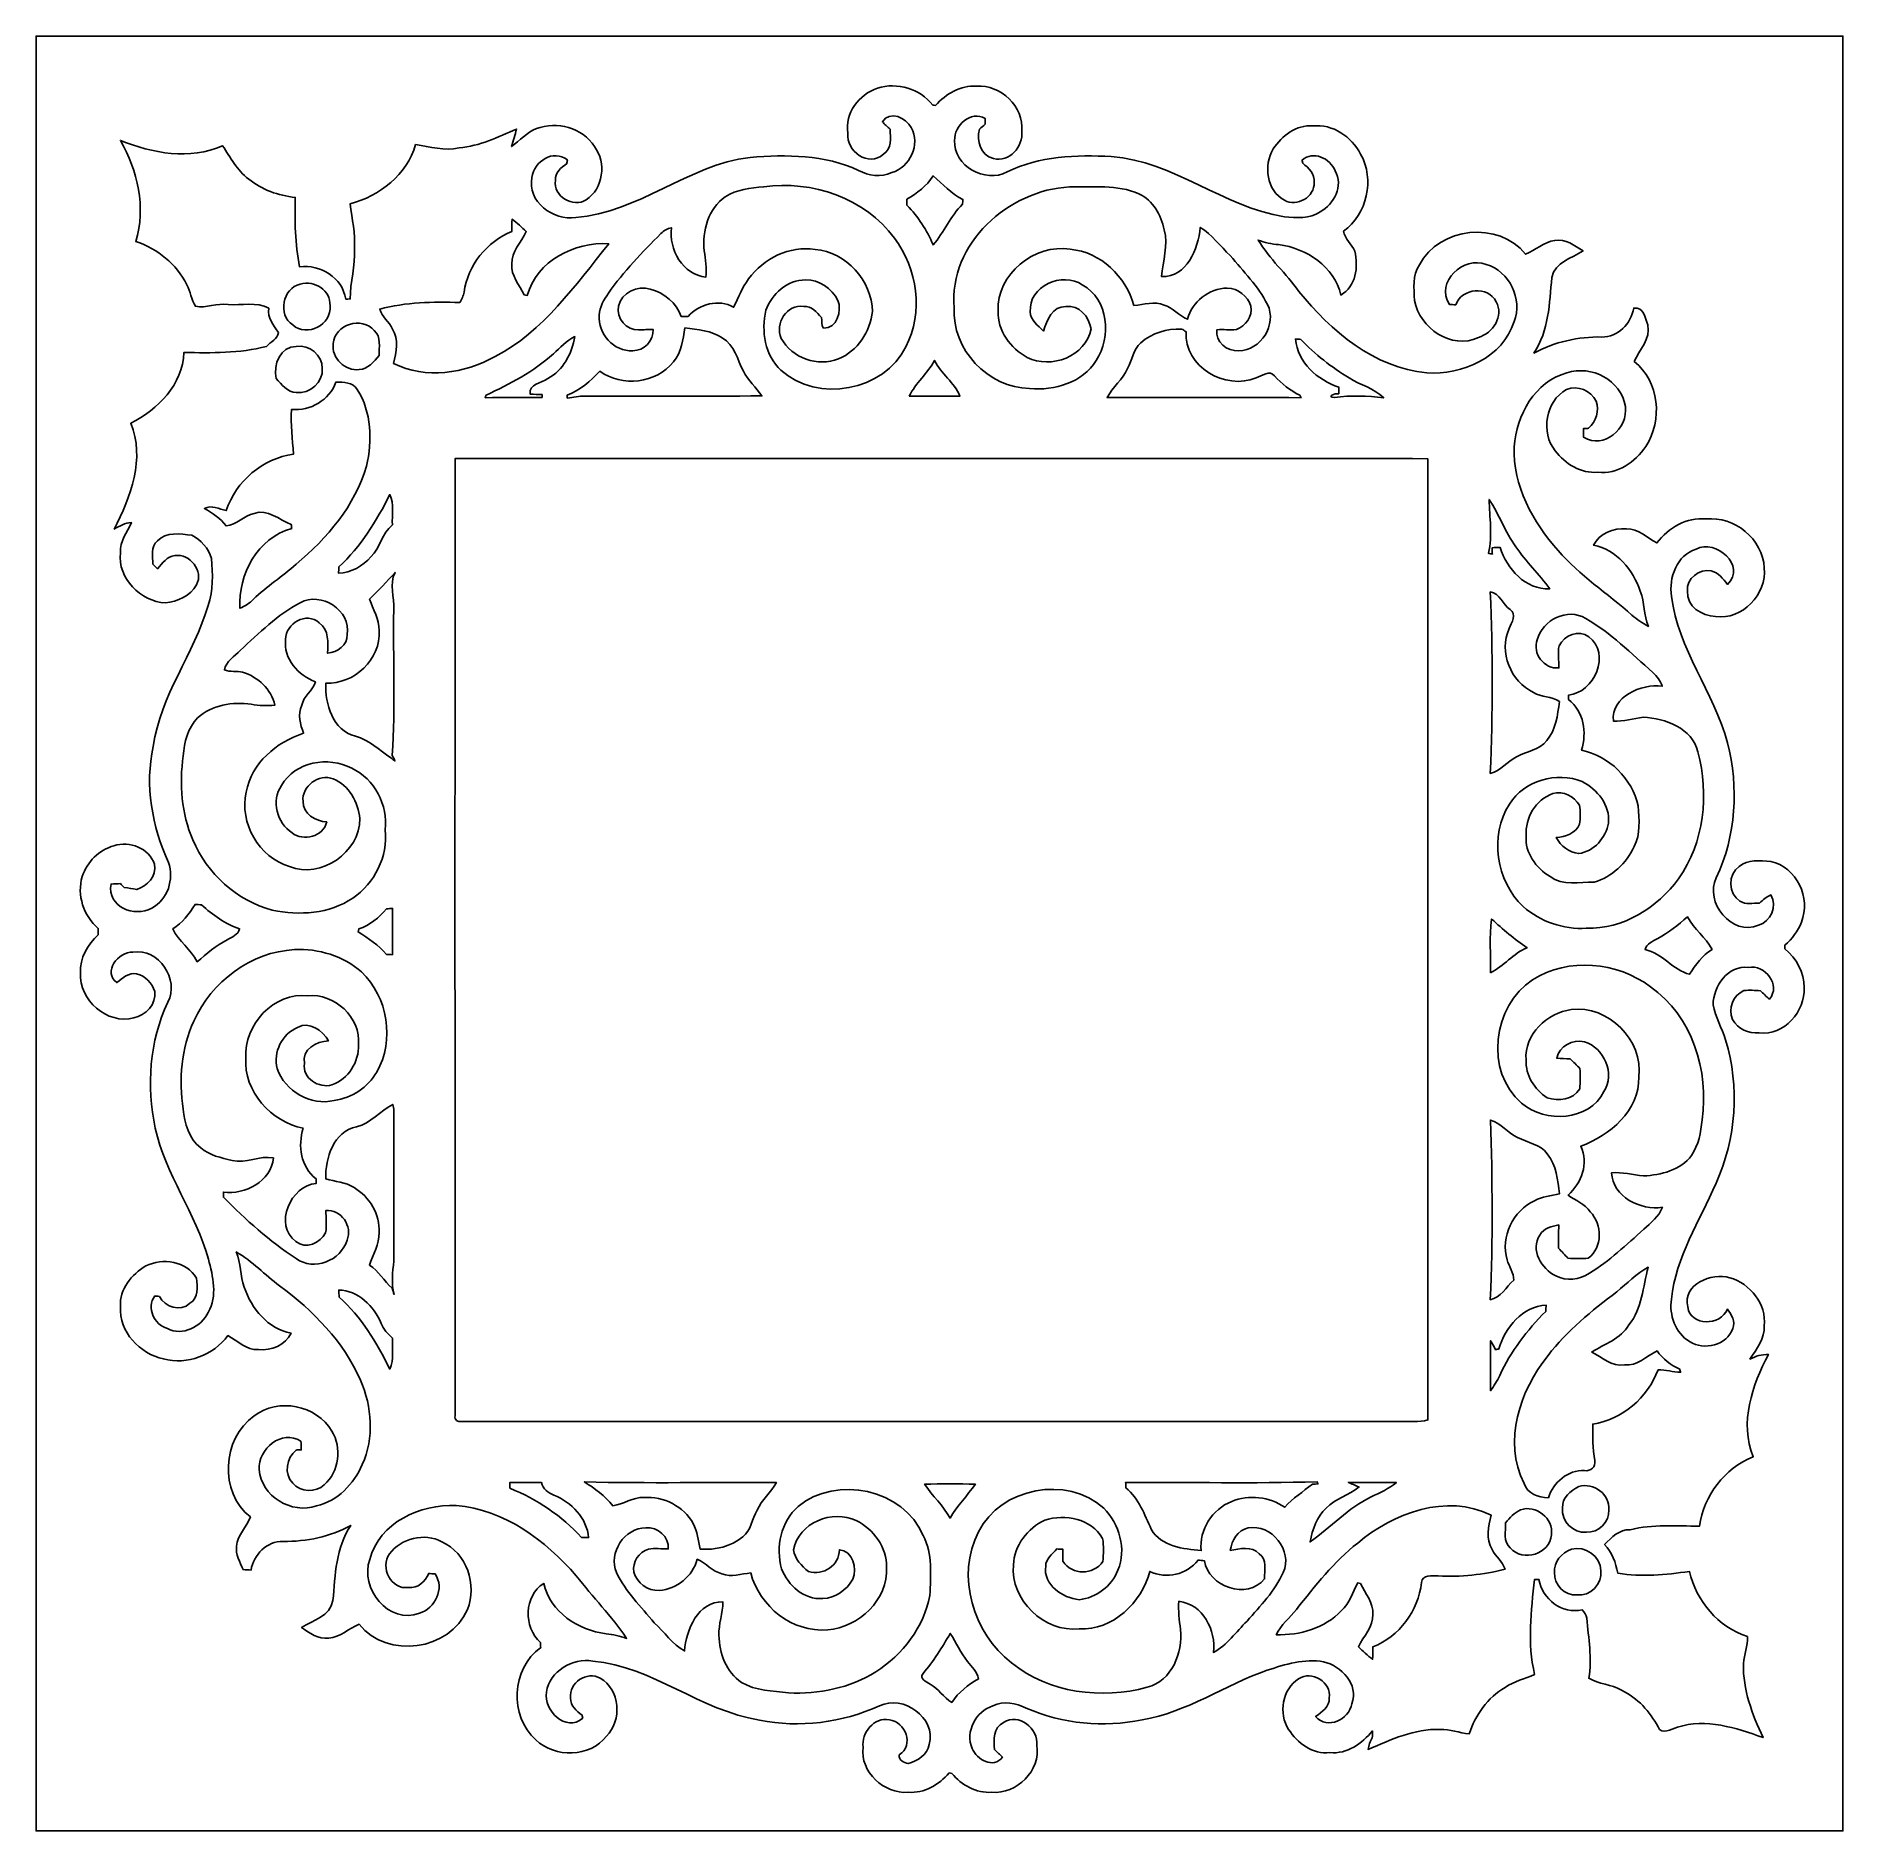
# Model space of a CAD drawing. Header units: centimetres. Extents: x -16.8 to 16.8, y -16.7 to 16.7.
import ezdxf

# ---------------------------------------------------------------- set-up
doc = ezdxf.new("R2010")
doc.units = ezdxf.units.CM
doc.header["$MEASUREMENT"] = 0
doc.layers.add('Layer 1', color=7, linetype='Continuous')

msp = doc.modelspace()

# ---------------------------------------------------------------- linework, layer by layer
at = {"layer": 'Layer 1', "color": 7}
for points, knots in [([(-16.77458, 16.66875), (-16.77458, 16.66875), (16.77458, 16.66875), (16.77458, 16.66875), (16.77458, 16.66875), (16.77458, 16.66875), (16.77458, -16.66875), (16.77458, -16.66875), (16.77458, -16.66875), (16.77458, -16.66875), (-16.77458, -16.66875), (-16.77458, -16.66875), (-16.77458, -16.66875), (-16.77458, -16.66875), (-16.77458, 16.66875), (-16.77458, 16.66875), (-16.77458, 16.66875), (-16.77458, 16.66875), (-16.77458, 16.66875), (-16.77458, 16.66875)], [0, 0, 0, 0, 0.16666667, 0.16666667, 0.16666667, 0.16666667, 0.33333333, 0.33333333, 0.33333333, 0.33333333, 0.5, 0.5, 0.5, 0.5, 0.66666667, 0.66666667, 0.66666667, 0.66666667, 1, 1, 1, 1]), ([(-1.15182, 15.70284), (-1.4926, 15.58466), (-1.76459, 15.23965), (-1.70145, 14.86676), (-1.70145, 14.86676), (-1.74413, 14.53268), (-1.31163, 14.22471), (-1.04211, 14.47482), (-1.04211, 14.47482), (-0.87383, 14.5736), (-0.90911, 14.7761), (-0.91758, 14.94014), (-0.91758, 14.94014), (-0.96626, 14.98388), (-1.01671, 15.02551), (-1.05869, 15.07596), (-1.05869, 15.07596), (-0.92322, 15.29609), (-0.62089, 15.1511), (-0.52317, 14.96942), (-0.52317, 14.96942), (-0.34537, 14.65862), (-0.5521, 14.23106), (-0.88653, 14.13404), (-0.88653, 14.13404), (-1.0862, 14.03597), (-1.31445, 14.0783), (-1.5053, 14.17426), (-1.5053, 14.17426), (-2.13184, 14.46847), (-2.84233, 14.47059), (-3.5179, 14.41556), (-3.5179, 14.41556), (-4.6736, 14.27692), (-5.58976, 13.38827), (-6.75569, 13.30007), (-6.75569, 13.30007), (-7.1695, 13.23763), (-7.66621, 13.59711), (-7.56708, 14.04549), (-7.56708, 14.04549), (-7.52934, 14.34147), (-7.16633, 14.57713), (-6.90986, 14.36793), (-6.90986, 14.36793), (-6.91233, 14.35135), (-6.91727, 14.31854), (-6.91974, 14.30196), (-6.91974, 14.30196), (-7.02169, 14.22576), (-7.1441, 14.13157), (-7.13105, 13.9887), (-7.13105, 13.9887), (-7.18326, 13.69483), (-6.80156, 13.46906), (-6.56096, 13.62922), (-6.56096, 13.62922), (-6.24134, 13.83489), (-6.18137, 14.32031), (-6.40715, 14.61699), (-6.40715, 14.61699), (-6.63293, 14.9733), (-7.10142, 15.09642), (-7.48559, 14.95002), (-7.48559, 14.95002), (-7.66339, 14.87593), (-7.79815, 14.73517), (-7.94526, 14.61629), (-7.94526, 14.61629), (-7.92021, 14.72671), (-7.88211, 14.8336), (-7.85319, 14.94296), (-7.85319, 14.94296), (-8.19714, 14.79585), (-8.5404, 14.62652), (-8.91963, 14.59089), (-8.91963, 14.59089), (-9.19163, 14.53303), (-9.46009, 14.61206), (-9.72714, 14.65368), (-9.72714, 14.65368), (-9.89259, 14.08818), (-10.39283, 13.70154), (-10.94528, 13.55161), (-10.94528, 13.55161), (-10.90754, 13.27467), (-10.84545, 12.99916), (-10.8645, 12.71764), (-10.8645, 12.71764), (-10.84298, 12.40331), (-10.94423, 12.09957), (-10.94246, 11.78631), (-10.94246, 11.78631), (-10.96998, 11.78595), (-10.99749, 11.7856), (-11.02501, 11.78489), (-11.02501, 11.78489), (-11.08886, 12.17965), (-11.49773, 12.43471), (-11.88191, 12.3825), (-11.88191, 12.3825), (-11.9694, 12.80795), (-11.97046, 13.24046), (-11.96411, 13.67296), (-11.96411, 13.67296), (-12.27667, 13.70401), (-12.58253, 13.81654), (-12.82806, 14.0148), (-12.82806, 14.0148), (-13.04608, 14.17108), (-13.16567, 14.41732), (-13.31348, 14.63322), (-13.31348, 14.63322), (-13.91779, 14.36052), (-14.61699, 14.49176), (-15.21107, 14.73129), (-15.21107, 14.73129), (-14.88369, 14.17144), (-14.73518, 13.48811), (-14.92356, 12.85522), (-14.92356, 12.85522), (-14.5221, 12.71764), (-14.16368, 12.43612), (-13.9767, 12.05054), (-13.9767, 12.05054), (-13.91144, 11.92212), (-13.88816, 11.77643), (-13.8176, 11.65084), (-13.8176, 11.65084), (-13.61722, 11.61203), (-13.41508, 11.70975), (-13.21118, 11.68365), (-13.21118, 11.68365), (-12.96106, 11.66001), (-12.68307, 11.74186), (-12.45482, 11.61309), (-12.45482, 11.61309), (-12.48586, 11.43423), (-12.36733, 11.29912), (-12.27314, 11.16401), (-12.27314, 11.16401), (-12.28619, 11.04583), (-12.42166, 10.98726), (-12.49751, 10.90613), (-12.49751, 10.90613), (-12.9988, 10.77136), (-13.51562, 10.78512), (-14.02962, 10.79253), (-14.02962, 10.79253), (-14.05537, 10.1981), (-14.51081, 9.73067), (-15.01846, 9.47914), (-15.01846, 9.47914), (-14.74294, 8.82368), (-15.02657, 8.10789), (-15.3229, 7.51134), (-15.3229, 7.51134), (-15.22518, 7.57167), (-15.12111, 7.62423), (-15.00434, 7.63517), (-15.00434, 7.63517), (-15.0809, 7.45172), (-15.23083, 7.28486), (-15.2086, 7.07319), (-15.2086, 7.07319), (-15.26822, 6.60012), (-14.83148, 6.16797), (-14.37534, 6.1401), (-14.37534, 6.1401), (-14.15133, 6.1662), (-13.90544, 6.26604), (-13.79714, 6.477), (-13.79714, 6.477), (-13.65603, 6.72818), (-13.92202, 7.06473), (-14.19613, 7.01922), (-14.19613, 7.01922), (-14.34183, 7.00758), (-14.43284, 6.87811), (-14.51963, 6.77616), (-14.51963, 6.77616), (-14.5415, 6.79662), (-14.58524, 6.83754), (-14.60676, 6.858), (-14.60676, 6.858), (-14.60641, 7.0044), (-14.65439, 7.1882), (-14.51857, 7.29192), (-14.51857, 7.29192), (-14.36229, 7.47607), (-14.09312, 7.41433), (-13.88181, 7.40163), (-13.88181, 7.40163), (-13.71071, 7.31167), (-13.57842, 7.14904), (-13.51598, 6.96736), (-13.51598, 6.96736), (-13.49869, 6.67632), (-13.47823, 6.37293), (-13.583, 6.09424), (-13.583, 6.09424), (-13.83947, 5.18901), (-14.47024, 4.42207), (-14.60077, 3.47592), (-14.60077, 3.47592), (-14.76022, 2.75343), (-14.62123, 1.9879), (-14.31749, 1.32115), (-14.31749, 1.32115), (-14.21024, 1.01247), (-14.32701, 0.62336), (-14.62899, 0.47061), (-14.62899, 0.47061), (-14.95037, 0.29175), (-15.46225, 0.49812), (-15.38429, 0.91722), (-15.38429, 0.91722), (-15.32643, 0.9211), (-15.26858, 0.92463), (-15.21107, 0.9271), (-15.21107, 0.9271), (-15.18673, 0.90311), (-15.16274, 0.87842), (-15.13875, 0.85407), (-15.13875, 0.85407), (-15.06044, 0.84561), (-14.98247, 0.83361), (-14.90592, 0.81633), (-14.90592, 0.81633), (-14.71119, 0.87806), (-14.53162, 1.06856), (-14.57466, 1.28482), (-14.57466, 1.28482), (-14.6745, 1.58468), (-15.03962, 1.72685), (-15.3289, 1.62878), (-15.3289, 1.62878), (-15.6083, 1.5554), (-15.82667, 1.3268), (-15.92016, 1.05798), (-15.92016, 1.05798), (-16.01893, 0.71332), (-15.89687, 0.32561), (-15.62171, 0.09525), (-15.62171, 0.09525), (-15.62171, 0.06562), (-15.62171, 0.00635), (-15.62171, -0.02364), (-15.62171, -0.02364), (-15.8182, -0.2032), (-15.96496, -0.45861), (-15.95014, -0.73166), (-15.95014, -0.73166), (-15.97942, -1.23508), (-15.45661, -1.69686), (-14.95989, -1.56916), (-14.95989, -1.56916), (-14.74435, -1.51342), (-14.53233, -1.31727), (-14.5729, -1.07703), (-14.5729, -1.07703), (-14.61276, -0.91722), (-14.75352, -0.79199), (-14.90874, -0.74613), (-14.90874, -0.74613), (-15.05373, -0.71896), (-15.17121, -0.82903), (-15.27528, -0.91158), (-15.27528, -0.91158), (-15.54727, -0.72672), (-15.24529, -0.32773), (-14.97894, -0.34819), (-14.97894, -0.34819), (-14.49705, -0.26211), (-14.10935, -0.86007), (-14.32913, -1.27564), (-14.32913, -1.27564), (-14.67273, -2.00025), (-14.72565, -2.83704), (-14.56302, -3.61527), (-14.56302, -3.61527), (-14.37358, -4.47993), (-13.81054, -5.19924), (-13.57559, -6.04873), (-13.57559, -6.04873), (-13.48916, -6.36552), (-13.40379, -6.73382), (-13.57842, -7.03686), (-13.57842, -7.03686), (-13.70683, -7.30215), (-14.05961, -7.48665), (-14.33759, -7.33884), (-14.33759, -7.33884), (-14.58101, -7.25946), (-14.73341, -6.95643), (-14.57043, -6.73312), (-14.57043, -6.73312), (-14.54256, -6.73559), (-14.51469, -6.73806), (-14.48682, -6.74123), (-14.48682, -6.74123), (-14.38204, -6.94161), (-14.09418, -7.0358), (-13.9192, -6.86894), (-13.9192, -6.86894), (-13.76116, -6.76875), (-13.76927, -6.56519), (-13.79926, -6.40397), (-13.79926, -6.40397), (-13.97776, -6.08365), (-14.42967, -6.01804), (-14.738, -6.17537), (-14.738, -6.17537), (-15.00258, -6.32883), (-15.22836, -6.61176), (-15.20896, -6.93173), (-15.20896, -6.93173), (-15.23894, -7.39669), (-14.84877, -7.80768), (-14.40956, -7.90222), (-14.40956, -7.90222), (-13.96929, -8.01899), (-13.48034, -7.83449), (-13.214, -7.46831), (-13.214, -7.46831), (-13.03055, -7.56461), (-12.87251, -7.74559), (-12.64814, -7.72901), (-12.64814, -7.72901), (-12.41672, -7.75194), (-12.13626, -7.64646), (-12.04172, -7.4235), (-12.04172, -7.4235), (-12.46964, -7.34483), (-12.77796, -6.9663), (-12.90884, -6.57049), (-12.90884, -6.57049), (-12.98751, -6.35776), (-12.96917, -6.12352), (-13.05807, -5.91397), (-13.05807, -5.91397), (-12.76315, -6.08789), (-12.52679, -6.34048), (-12.25268, -6.54332), (-12.25268, -6.54332), (-11.63285, -7.00687), (-11.06205, -7.57767), (-10.75231, -8.2991), (-10.75231, -8.2991), (-10.53641, -8.78911), (-10.49514, -9.36978), (-10.71809, -9.86508), (-10.71809, -9.86508), (-10.87684, -10.22279), (-11.17565, -10.54559), (-11.5697, -10.63202), (-11.5697, -10.63202), (-12.02549, -10.79571), (-12.59875, -10.44998), (-12.63262, -9.95856), (-12.63262, -9.95856), (-12.6552, -9.57263), (-12.21811, -9.20291), (-11.85651, -9.43116), (-11.85651, -9.43116), (-11.85474, -9.48408), (-11.85298, -9.53735), (-11.85086, -9.59132), (-11.85086, -9.59132), (-11.87521, -9.59203), (-11.92354, -9.59379), (-11.94788, -9.5945), (-11.94788, -9.5945), (-12.1225, -9.74337), (-12.18212, -10.03759), (-12.00997, -10.21009), (-12.00997, -10.21009), (-11.86744, -10.37943), (-11.58381, -10.39213), (-11.42471, -10.24043), (-11.42471, -10.24043), (-11.14601, -10.00054), (-11.09274, -9.55005), (-11.28395, -9.24207), (-11.28395, -9.24207), (-11.56864, -8.75594), (-12.28196, -8.61766), (-12.72646, -8.96197), (-12.72646, -8.96197), (-13.32583, -9.38459), (-13.37733, -10.37731), (-12.79666, -10.83839), (-12.79666, -10.83839), (-12.87039, -11.02431), (-13.03267, -11.17283), (-13.05278, -11.37955), (-13.05278, -11.37955), (-13.07606, -11.53654), (-12.98504, -11.67447), (-12.93283, -11.81559), (-12.93283, -11.81559), (-12.88344, -11.81806), (-12.8337, -11.82053), (-12.78431, -11.82299), (-12.78431, -11.82299), (-12.73387, -11.54007), (-12.48939, -11.28466), (-12.18988, -11.29206), (-12.18988, -11.29206), (-11.75209, -11.29877), (-11.31711, -11.20422), (-10.93153, -10.99467), (-10.93153, -10.99467), (-11.20881, -11.40919), (-11.22186, -11.91295), (-11.26278, -12.39167), (-11.26278, -12.39167), (-11.32346, -12.67989), (-11.6272, -12.75997), (-11.84628, -12.89121), (-11.84628, -12.89121), (-11.69952, -12.99598), (-11.5316, -13.10816), (-11.34181, -13.08911), (-11.34181, -13.08911), (-11.1252, -13.07677), (-10.97139, -12.90461), (-10.77701, -12.83194), (-10.77701, -12.83194), (-10.26125, -13.48599), (-9.08932, -13.32336), (-8.76688, -12.55642), (-8.76688, -12.55642), (-8.57885, -12.09781), (-8.77817, -11.50726), (-9.24207, -11.29982), (-9.24207, -11.29982), (-9.56275, -11.12308), (-9.99772, -11.23597), (-10.21539, -11.52278), (-10.21539, -11.52278), (-10.3946, -11.7729), (-10.18399, -12.20258), (-9.85908, -12.14508), (-9.85908, -12.14508), (-9.68446, -12.17013), (-9.54758, -12.03748), (-9.48514, -11.88791), (-9.48514, -11.88791), (-9.44492, -11.89037), (-9.40435, -11.89355), (-9.36378, -11.89708), (-9.36378, -11.89708), (-9.18386, -12.17154), (-9.36343, -12.53137), (-9.65835, -12.62768), (-9.65835, -12.62768), (-10.21786, -12.84781), (-10.77489, -12.15707), (-10.57839, -11.62932), (-10.57839, -11.62932), (-10.40412, -10.94176), (-9.63718, -10.59286), (-8.97678, -10.62567), (-8.97678, -10.62567), (-8.07932, -10.69658), (-7.32014, -11.27654), (-6.7437, -11.92989), (-6.7437, -11.92989), (-6.43996, -12.32394), (-6.08789, -12.6813), (-5.8099, -13.09441), (-5.8099, -13.09441), (-5.93372, -13.05066), (-6.06108, -13.0175), (-6.19196, -13.00833), (-6.19196, -13.00833), (-6.70772, -12.94342), (-7.22842, -12.60299), (-7.34766, -12.07135), (-7.34766, -12.07135), (-7.71666, -12.3003), (-7.72866, -12.88944), (-7.4101, -13.16849), (-7.4101, -13.16849), (-7.40869, -13.20024), (-7.40692, -13.23234), (-7.40516, -13.26515), (-7.40516, -13.26515), (-7.94773, -13.65462), (-7.99888, -14.5355), (-7.49618, -14.97753), (-7.49618, -14.97753), (-7.13987, -15.31549), (-6.49182, -15.31267), (-6.18419, -14.90909), (-6.18419, -14.90909), (-5.89174, -14.61876), (-5.92561, -14.03985), (-6.29991, -13.83383), (-6.29991, -13.83383), (-6.54226, -13.68989), (-6.89328, -13.91991), (-6.84953, -14.20142), (-6.84953, -14.20142), (-6.85906, -14.34359), (-6.74017, -14.44131), (-6.63822, -14.51892), (-6.63822, -14.51892), (-6.63469, -14.53374), (-6.62834, -14.56337), (-6.62517, -14.57819), (-6.62517, -14.57819), (-6.94302, -14.8403), (-7.35048, -14.43496), (-7.30038, -14.09206), (-7.30038, -14.09206), (-7.23653, -13.70048), (-6.81567, -13.45565), (-6.43749, -13.51386), (-6.43749, -13.51386), (-5.32271, -13.61722), (-4.439, -14.43708), (-3.34222, -14.61064), (-3.34222, -14.61064), (-2.59644, -14.76199), (-1.80622, -14.66109), (-1.11478, -14.34606), (-1.11478, -14.34606), (-0.67239, -14.12981), (-0.05786, -14.56443), (-0.18979, -15.0622), (-0.18979, -15.0622), (-0.23283, -15.25729), (-0.40428, -15.36806), (-0.5842, -15.41956), (-0.5842, -15.41956), (-0.66604, -15.39169), (-0.75636, -15.36136), (-0.7493, -15.25799), (-0.7493, -15.25799), (-0.46355, -15.07561), (-0.63183, -14.64663), (-0.93063, -14.60324), (-0.93063, -14.60324), (-1.21744, -14.55032), (-1.45168, -14.8463), (-1.42028, -15.11617), (-1.42028, -15.11617), (-1.47638, -15.57443), (-1.02835, -15.98507), (-0.58208, -15.95226), (-0.58208, -15.95226), (-0.28399, -15.9766), (-0.01235, -15.80621), (0.18097, -15.59278), (0.18097, -15.59278), (0.19332, -15.59489), (0.21766, -15.59948), (0.23001, -15.6016), (0.23001, -15.6016), (0.4064, -15.82138), (0.68439, -15.96919), (0.97014, -15.95226), (0.97014, -15.95226), (1.43122, -15.98859), (1.88736, -15.54903), (1.80693, -15.07807), (1.80693, -15.07807), (1.84079, -14.7701), (1.46756, -14.46495), (1.18992, -14.65651), (1.18992, -14.65651), (0.99448, -14.75281), (1.00295, -14.97224), (1.02094, -15.15816), (1.02094, -15.15816), (1.06997, -15.20507), (1.11972, -15.25235), (1.16946, -15.29927), (1.16946, -15.29927), (1.00259, -15.5194), (0.6918, -15.34866), (0.60678, -15.13911), (0.60678, -15.13911), (0.47272, -14.82796), (0.67275, -14.44131), (0.99342, -14.34783), (0.99342, -14.34783), (1.19204, -14.24552), (1.42028, -14.2942), (1.61149, -14.38875), (1.61149, -14.38875), (2.28318, -14.68261), (3.048, -14.75281), (3.76484, -14.605), (3.76484, -14.605), (4.59775, -14.4653), (5.29943, -13.95836), (6.08647, -13.68531), (6.08647, -13.68531), (6.42161, -13.57454), (6.77616, -13.46623), (7.13281, -13.52797), (7.13281, -13.52797), (7.46442, -13.60417), (7.78686, -13.95024), (7.65739, -14.3069), (7.65739, -14.3069), (7.60342, -14.60465), (7.20407, -14.79656), (6.98359, -14.54185), (6.98359, -14.54185), (7.10212, -14.46142), (7.25064, -14.36264), (7.23653, -14.19895), (7.23653, -14.19895), (7.28627, -13.90791), (6.90774, -13.6839), (6.66821, -13.84265), (6.66821, -13.84265), (6.36411, -14.03491), (6.28932, -14.48929), (6.483, -14.78456), (6.483, -14.78456), (6.64704, -15.03927), (6.93102, -15.25411), (7.24958, -15.21354), (7.24958, -15.21354), (7.5692, -15.24988), (7.84472, -15.03998), (8.04298, -14.81208), (8.04298, -14.81208), (8.04016, -14.85441), (8.03804, -14.89781), (8.03557, -14.9412), (8.03557, -14.9412), (7.99536, -15.00681), (7.96854, -15.07878), (7.95902, -15.15604), (7.95902, -15.15604), (8.38271, -14.9733), (8.82191, -14.76728), (9.29569, -14.78456), (9.29569, -14.78456), (9.47949, -14.7768), (9.65271, -14.84736), (9.83368, -14.86747), (9.83368, -14.86747), (9.95362, -14.51681), (10.17799, -14.1919), (10.50325, -14.00387), (10.50325, -14.00387), (10.66941, -13.88816), (10.87085, -13.84829), (11.05147, -13.76292), (11.05147, -13.76292), (10.91036, -13.17943), (10.98515, -12.58358), (11.04865, -11.99691), (11.04865, -11.99691), (11.07581, -11.99691), (11.10333, -11.99727), (11.1312, -11.99797), (11.1312, -11.99797), (11.18976, -12.3698), (11.56264, -12.64214), (11.93588, -12.56418), (11.93588, -12.56418), (11.96904, -12.61145), (12.01773, -12.65555), (12.0202, -12.71799), (12.0202, -12.71799), (12.05089, -13.08947), (12.11897, -13.46271), (12.05724, -13.83453), (12.05724, -13.83453), (12.24739, -13.94178), (12.47634, -13.94495), (12.66543, -14.05643), (12.66543, -14.05643), (12.96282, -14.1986), (13.18754, -14.45013), (13.34241, -14.73659), (13.34241, -14.73659), (13.40979, -14.89922), (13.58441, -14.77574), (13.70118, -14.74294), (13.70118, -14.74294), (14.23317, -14.5736), (14.7888, -14.75352), (15.29186, -14.93555), (15.29186, -14.93555), (15.09077, -14.50446), (14.91721, -14.04585), (14.92709, -13.56219), (14.92709, -13.56219), (14.94861, -13.39427), (15.00752, -13.23164), (15.00223, -13.06019), (15.00223, -13.06019), (14.45436, -12.88097), (14.05678, -12.40226), (13.9252, -11.84839), (13.9252, -11.84839), (13.48528, -11.91401), (13.04008, -11.95599), (12.59734, -11.88226), (12.59734, -11.88226), (12.55289, -11.68823), (12.49786, -11.49174), (12.34863, -11.35062), (12.34863, -11.35062), (12.48234, -11.22116), (12.62027, -11.06452), (12.82524, -11.0744), (12.82524, -11.0744), (13.2461, -10.9728), (13.68072, -11.00526), (14.11005, -11.00949), (14.11005, -11.00949), (14.19225, -10.44046), (14.57537, -9.93493), (15.11053, -9.71903), (15.11053, -9.71903), (14.84947, -9.08473), (15.09324, -8.39329), (15.39311, -7.81826), (15.39311, -7.81826), (15.27175, -7.81756), (15.15533, -7.84825), (15.04985, -7.9061), (15.04985, -7.9061), (15.16944, -7.71666), (15.32714, -7.52299), (15.31479, -7.28627), (15.31479, -7.28627), (15.35959, -6.88552), (15.05303, -6.50169), (14.67697, -6.39374), (14.67697, -6.39374), (14.33336, -6.30096), (13.79749, -6.50663), (13.89345, -6.93667), (13.89345, -6.93667), (13.94531, -7.30179), (14.5034, -7.29298), (14.63075, -6.97548), (14.63075, -6.97548), (14.70625, -7.07954), (14.7828, -7.20408), (14.73412, -7.33742), (14.73412, -7.33742), (14.62229, -7.65034), (14.19754, -7.74947), (13.92943, -7.58119), (13.92943, -7.58119), (13.66379, -7.42386), (13.54596, -7.08625), (13.58971, -6.78956), (13.58971, -6.78956), (13.67649, -6.01239), (14.10935, -5.33964), (14.41979, -4.63903), (14.41979, -4.63903), (14.79232, -3.81), (14.86429, -2.8448), (14.59583, -1.9752), (14.59583, -1.9752), (14.53268, -1.75331), (14.40392, -1.55293), (14.36511, -1.32398), (14.36511, -1.32398), (14.36934, -0.97896), (14.64098, -0.58561), (15.02269, -0.63006), (15.02269, -0.63006), (15.32678, -0.57185), (15.63335, -0.96026), (15.41145, -1.21779), (15.41145, -1.21779), (15.35254, -1.16875), (15.29644, -1.11654), (15.24282, -1.06257), (15.24282, -1.06257), (15.14122, -1.05728), (15.03892, -1.04775), (14.93802, -1.0608), (14.93802, -1.0608), (14.72953, -1.14476), (14.64275, -1.39347), (14.72636, -1.59597), (14.72636, -1.59597), (14.82584, -1.77059), (15.02163, -1.87008), (15.22201, -1.84432), (15.22201, -1.84432), (15.68168, -1.90041), (16.08032, -1.44639), (16.05562, -1.00471), (16.05562, -1.00471), (16.06621, -0.72355), (15.90957, -0.45932), (15.6972, -0.28469), (15.6972, -0.28469), (15.69755, -0.26776), (15.69791, -0.23354), (15.69826, -0.21661), (15.69826, -0.21661), (15.82914, -0.09737), (15.94661, 0.04163), (16.00412, 0.21202), (16.00412, 0.21202), (16.18827, 0.65758), (15.91275, 1.23261), (15.43685, 1.3402), (15.43685, 1.3402), (15.23894, 1.35079), (15.00752, 1.38783), (14.84665, 1.24354), (14.84665, 1.24354), (14.63746, 1.09926), (14.64451, 0.73589), (14.86359, 0.6036), (14.86359, 0.6036), (14.96871, 0.52952), (15.10453, 0.5655), (15.22412, 0.5655), (15.22412, 0.5655), (15.28762, 0.62583), (15.35783, 0.67874), (15.43756, 0.71684), (15.43756, 0.71684), (15.55715, 0.50306), (15.44214, 0.22154), (15.20684, 0.15381), (15.20684, 0.15381), (14.71648, -0.05821), (14.19684, 0.58314), (14.42473, 1.03681), (14.42473, 1.03681), (14.79303, 1.81257), (14.84242, 2.71568), (14.63499, 3.54224), (14.63499, 3.54224), (14.37781, 4.48381), (13.71424, 5.27861), (13.59288, 6.26251), (13.59288, 6.26251), (13.53644, 6.60894), (13.68989, 7.02769), (14.04902, 7.14022), (14.04902, 7.14022), (14.4145, 7.33002), (14.98953, 6.83401), (14.63146, 6.48547), (14.63146, 6.48547), (14.54961, 6.58636), (14.46459, 6.70278), (14.3316, 6.73488), (14.3316, 6.73488), (14.11252, 6.78533), (13.85852, 6.58989), (13.88921, 6.35776), (13.88921, 6.35776), (13.86134, 6.08189), (14.16226, 5.89245), (14.40956, 5.88751), (14.40956, 5.88751), (14.90274, 5.81519), (15.36982, 6.30661), (15.31444, 6.79238), (15.31444, 6.79238), (15.29327, 7.32261), (14.75846, 7.75829), (14.23458, 7.69973), (14.23458, 7.69973), (13.87369, 7.73924), (13.53538, 7.53533), (13.3223, 7.25629), (13.3223, 7.25629), (13.13462, 7.34519), (12.97799, 7.52581), (12.75503, 7.51699), (12.75503, 7.51699), (12.52361, 7.5378), (12.24527, 7.43303), (12.14649, 7.21219), (12.14649, 7.21219), (12.57335, 7.12999), (12.88097, 6.75358), (13.01362, 6.35811), (13.01362, 6.35811), (13.09229, 6.1468), (13.07359, 5.91291), (13.16284, 5.70442), (13.16284, 5.70442), (13.05631, 5.76686), (12.95082, 5.83212), (12.85875, 5.91432), (12.85875, 5.91432), (12.40402, 6.31684), (11.88896, 6.65198), (11.4875, 7.11306), (11.4875, 7.11306), (11.02289, 7.64399), (10.63837, 8.31709), (10.67329, 9.04275), (10.67329, 9.04275), (10.71386, 9.62484), (11.05182, 10.2549), (11.65013, 10.41224), (11.65013, 10.41224), (12.09992, 10.56887), (12.66402, 10.27501), (12.73528, 9.79135), (12.73528, 9.79135), (12.79525, 9.39059), (12.3377, 8.97925), (11.96093, 9.21914), (11.96093, 9.21914), (11.95952, 9.27241), (11.95881, 9.32533), (11.95811, 9.37824), (11.95811, 9.37824), (11.98174, 9.37966), (12.02902, 9.38212), (12.05265, 9.38354), (12.05265, 9.38354), (12.19729, 9.50983), (12.25691, 9.70597), (12.192, 9.88871), (12.192, 9.88871), (12.09287, 10.08556), (11.85051, 10.19281), (11.64378, 10.10214), (11.64378, 10.10214), (11.24726, 9.89295), (11.16259, 9.30698), (11.43247, 8.96514), (11.43247, 8.96514), (11.61874, 8.72525), (11.91013, 8.54004), (12.22375, 8.56686), (12.22375, 8.56686), (12.58641, 8.52487), (12.91978, 8.75841), (13.11451, 9.04769), (13.11451, 9.04769), (13.43625, 9.53206), (13.36569, 10.25525), (12.90073, 10.62637), (12.90073, 10.62637), (12.99633, 10.84651), (13.20941, 11.04194), (13.15297, 11.30371), (13.15297, 11.30371), (13.10534, 11.43741), (13.07782, 11.64449), (12.89121, 11.61803), (12.89121, 11.61803), (12.84429, 11.33158), (12.59805, 11.07158), (12.29572, 11.07969), (12.29572, 11.07969), (11.85721, 11.09028), (11.42436, 10.98726), (11.03771, 10.78195), (11.03771, 10.78195), (11.31641, 11.19928), (11.32346, 11.70517), (11.37003, 12.1853), (11.37003, 12.1853), (11.43035, 12.4714), (11.73797, 12.54054), (11.94964, 12.67742), (11.94964, 12.67742), (11.79512, 12.78184), (11.62121, 12.90567), (11.424, 12.87357), (11.424, 12.87357), (11.21904, 12.84499), (11.06699, 12.69224), (10.88002, 12.61851), (10.88002, 12.61851), (10.38507, 13.24645), (9.27806, 13.12439), (8.91187, 12.42131), (8.91187, 12.42131), (8.78134, 12.22551), (8.81098, 11.9828), (8.81944, 11.76055), (8.81944, 11.76055), (8.91187, 11.25044), (9.5056, 10.83098), (10.00689, 11.07123), (10.00689, 11.07123), (10.27606, 11.15413), (10.4842, 11.46598), (10.3378, 11.73621), (10.3378, 11.73621), (10.18222, 12.03607), (9.69927, 11.99127), (9.58497, 11.6773), (9.58497, 11.6773), (9.54546, 11.67977), (9.50666, 11.68224), (9.46785, 11.68435), (9.46785, 11.68435), (9.19551, 12.10345), (9.73526, 12.58958), (10.15294, 12.42942), (10.15294, 12.42942), (10.58086, 12.30348), (10.83522, 11.7796), (10.66835, 11.3665), (10.66835, 11.3665), (10.46797, 10.69658), (9.70104, 10.36849), (9.04769, 10.41471), (9.04769, 10.41471), (8.06767, 10.50819), (7.26969, 11.19082), (6.67279, 11.92636), (6.67279, 11.92636), (6.43714, 12.25726), (6.12775, 12.53102), (5.91714, 12.87992), (5.91714, 12.87992), (6.03885, 12.833), (6.16691, 12.80442), (6.29779, 12.7956), (6.29779, 12.7956), (6.81214, 12.72857), (7.33354, 12.39097), (7.45208, 11.85898), (7.45208, 11.85898), (7.73324, 12.01879), (7.78157, 12.38391), (7.71031, 12.67213), (7.71031, 12.67213), (7.6581, 12.80724), (7.52934, 12.90038), (7.4997, 13.04572), (7.4997, 13.04572), (7.94314, 13.36005), (8.08214, 14.00739), (7.82038, 14.47871), (7.82038, 14.47871), (7.65634, 14.80009), (7.30074, 15.03962), (6.93208, 15.00117), (6.93208, 15.00117), (6.62446, 15.02974), (6.35917, 14.8142), (6.19689, 14.5729), (6.19689, 14.5729), (6.00957, 14.27092), (6.07801, 13.79926), (6.40433, 13.61934), (6.40433, 13.61934), (6.63257, 13.48669), (6.97406, 13.68249), (6.95537, 13.9513), (6.95537, 13.9513), (6.97618, 14.10652), (6.85871, 14.22365), (6.74405, 14.3062), (6.74405, 14.3062), (6.74088, 14.32137), (6.73453, 14.35171), (6.73135, 14.36652), (6.73135, 14.36652), (6.94408, 14.5475), (7.2517, 14.40074), (7.34801, 14.16579), (7.34801, 14.16579), (7.50394, 13.89133), (7.32719, 13.54349), (7.06826, 13.40556), (7.06826, 13.40556), (6.87246, 13.27503), (6.62693, 13.2909), (6.40397, 13.31313), (6.40397, 13.31313), (5.26768, 13.49304), (4.35292, 14.34747), (3.19052, 14.43143), (3.19052, 14.43143), (2.53471, 14.46671), (1.85526, 14.44378), (1.25518, 14.14639), (1.25518, 14.14639), (0.84984, 13.92661), (0.25894, 14.25716), (0.28046, 14.72988), (0.28046, 14.72988), (0.26811, 15.00681), (0.58314, 15.29927), (0.84843, 15.13769), (0.84843, 15.13769), (0.84808, 15.10206), (0.84772, 15.06643), (0.84737, 15.0308), (0.84737, 15.0308), (0.81174, 15.00011), (0.77576, 14.96977), (0.74048, 14.93943), (0.74048, 14.93943), (0.68862, 14.71859), (0.75882, 14.45683), (1.00083, 14.39369), (1.00083, 14.39369), (1.30034, 14.31678), (1.56069, 14.61841), (1.52612, 14.90451), (1.52612, 14.90451), (1.57903, 15.36136), (1.13242, 15.76917), (0.68862, 15.73989), (0.68862, 15.73989), (0.39194, 15.76141), (0.11783, 15.59525), (-0.07303, 15.38041), (-0.07303, 15.38041), (-0.08643, 15.38217), (-0.11324, 15.3857), (-0.12665, 15.38781), (-0.12665, 15.38781), (-0.36019, 15.69473), (-0.78775, 15.81714), (-1.15182, 15.70284)], [0, 0, 0, 0, 0.00352113, 0.00352113, 0.00352113, 0.00352113, 0.00704225, 0.00704225, 0.00704225, 0.00704225, 0.01056338, 0.01056338, 0.01056338, 0.01056338, 0.01408451, 0.01408451, 0.01408451, 0.01408451, 0.01760563, 0.01760563, 0.01760563, 0.01760563, 0.02112676, 0.02112676, 0.02112676, 0.02112676, 0.02464789, 0.02464789, 0.02464789, 0.02464789, 0.02816901, 0.02816901, 0.02816901, 0.02816901, 0.03169014, 0.03169014, 0.03169014, 0.03169014, 0.03521127, 0.03521127, 0.03521127, 0.03521127, 0.03873239, 0.03873239, 0.03873239, 0.03873239, 0.04225352, 0.04225352, 0.04225352, 0.04225352, 0.04577465, 0.04577465, 0.04577465, 0.04577465, 0.04929577, 0.04929577, 0.04929577, 0.04929577, 0.0528169, 0.0528169, 0.0528169, 0.0528169, 0.05633803, 0.05633803, 0.05633803, 0.05633803, 0.05985915, 0.05985915, 0.05985915, 0.05985915, 0.06338028, 0.06338028, 0.06338028, 0.06338028, 0.06690141, 0.06690141, 0.06690141, 0.06690141, 0.07042254, 0.07042254, 0.07042254, 0.07042254, 0.07394366, 0.07394366, 0.07394366, 0.07394366, 0.07746479, 0.07746479, 0.07746479, 0.07746479, 0.08098592, 0.08098592, 0.08098592, 0.08098592, 0.08450704, 0.08450704, 0.08450704, 0.08450704, 0.08802817, 0.08802817, 0.08802817, 0.08802817, 0.0915493, 0.0915493, 0.0915493, 0.0915493, 0.09507042, 0.09507042, 0.09507042, 0.09507042, 0.09859155, 0.09859155, 0.09859155, 0.09859155, 0.10211268, 0.10211268, 0.10211268, 0.10211268, 0.1056338, 0.1056338, 0.1056338, 0.1056338, 0.10915493, 0.10915493, 0.10915493, 0.10915493, 0.11267606, 0.11267606, 0.11267606, 0.11267606, 0.11619718, 0.11619718, 0.11619718, 0.11619718, 0.11971831, 0.11971831, 0.11971831, 0.11971831, 0.12323944, 0.12323944, 0.12323944, 0.12323944, 0.12676056, 0.12676056, 0.12676056, 0.12676056, 0.13028169, 0.13028169, 0.13028169, 0.13028169, 0.13380282, 0.13380282, 0.13380282, 0.13380282, 0.13732394, 0.13732394, 0.13732394, 0.13732394, 0.14084507, 0.14084507, 0.14084507, 0.14084507, 0.1443662, 0.1443662, 0.1443662, 0.1443662, 0.14788732, 0.14788732, 0.14788732, 0.14788732, 0.15140845, 0.15140845, 0.15140845, 0.15140845, 0.15492958, 0.15492958, 0.15492958, 0.15492958, 0.1584507, 0.1584507, 0.1584507, 0.1584507, 0.16197183, 0.16197183, 0.16197183, 0.16197183, 0.16549296, 0.16549296, 0.16549296, 0.16549296, 0.16901408, 0.16901408, 0.16901408, 0.16901408, 0.17253521, 0.17253521, 0.17253521, 0.17253521, 0.17605634, 0.17605634, 0.17605634, 0.17605634, 0.17957746, 0.17957746, 0.17957746, 0.17957746, 0.18309859, 0.18309859, 0.18309859, 0.18309859, 0.18661972, 0.18661972, 0.18661972, 0.18661972, 0.19014085, 0.19014085, 0.19014085, 0.19014085, 0.19366197, 0.19366197, 0.19366197, 0.19366197, 0.1971831, 0.1971831, 0.1971831, 0.1971831, 0.20070423, 0.20070423, 0.20070423, 0.20070423, 0.20422535, 0.20422535, 0.20422535, 0.20422535, 0.20774648, 0.20774648, 0.20774648, 0.20774648, 0.21126761, 0.21126761, 0.21126761, 0.21126761, 0.21478873, 0.21478873, 0.21478873, 0.21478873, 0.21830986, 0.21830986, 0.21830986, 0.21830986, 0.22183099, 0.22183099, 0.22183099, 0.22183099, 0.22535211, 0.22535211, 0.22535211, 0.22535211, 0.22887324, 0.22887324, 0.22887324, 0.22887324, 0.23239437, 0.23239437, 0.23239437, 0.23239437, 0.23591549, 0.23591549, 0.23591549, 0.23591549, 0.23943662, 0.23943662, 0.23943662, 0.23943662, 0.24295775, 0.24295775, 0.24295775, 0.24295775, 0.24647887, 0.24647887, 0.24647887, 0.24647887, 0.25, 0.25, 0.25, 0.25, 0.25352113, 0.25352113, 0.25352113, 0.25352113, 0.25704225, 0.25704225, 0.25704225, 0.25704225, 0.26056338, 0.26056338, 0.26056338, 0.26056338, 0.26408451, 0.26408451, 0.26408451, 0.26408451, 0.26760563, 0.26760563, 0.26760563, 0.26760563, 0.27112676, 0.27112676, 0.27112676, 0.27112676, 0.27464789, 0.27464789, 0.27464789, 0.27464789, 0.27816901, 0.27816901, 0.27816901, 0.27816901, 0.28169014, 0.28169014, 0.28169014, 0.28169014, 0.28521127, 0.28521127, 0.28521127, 0.28521127, 0.28873239, 0.28873239, 0.28873239, 0.28873239, 0.29225352, 0.29225352, 0.29225352, 0.29225352, 0.29577465, 0.29577465, 0.29577465, 0.29577465, 0.29929577, 0.29929577, 0.29929577, 0.29929577, 0.3028169, 0.3028169, 0.3028169, 0.3028169, 0.30633803, 0.30633803, 0.30633803, 0.30633803, 0.30985915, 0.30985915, 0.30985915, 0.30985915, 0.31338028, 0.31338028, 0.31338028, 0.31338028, 0.31690141, 0.31690141, 0.31690141, 0.31690141, 0.32042254, 0.32042254, 0.32042254, 0.32042254, 0.32394366, 0.32394366, 0.32394366, 0.32394366, 0.32746479, 0.32746479, 0.32746479, 0.32746479, 0.33098592, 0.33098592, 0.33098592, 0.33098592, 0.33450704, 0.33450704, 0.33450704, 0.33450704, 0.33802817, 0.33802817, 0.33802817, 0.33802817, 0.3415493, 0.3415493, 0.3415493, 0.3415493, 0.34507042, 0.34507042, 0.34507042, 0.34507042, 0.34859155, 0.34859155, 0.34859155, 0.34859155, 0.35211268, 0.35211268, 0.35211268, 0.35211268, 0.3556338, 0.3556338, 0.3556338, 0.3556338, 0.35915493, 0.35915493, 0.35915493, 0.35915493, 0.36267606, 0.36267606, 0.36267606, 0.36267606, 0.36619718, 0.36619718, 0.36619718, 0.36619718, 0.36971831, 0.36971831, 0.36971831, 0.36971831, 0.37323944, 0.37323944, 0.37323944, 0.37323944, 0.37676056, 0.37676056, 0.37676056, 0.37676056, 0.38028169, 0.38028169, 0.38028169, 0.38028169, 0.38380282, 0.38380282, 0.38380282, 0.38380282, 0.38732394, 0.38732394, 0.38732394, 0.38732394, 0.39084507, 0.39084507, 0.39084507, 0.39084507, 0.3943662, 0.3943662, 0.3943662, 0.3943662, 0.39788732, 0.39788732, 0.39788732, 0.39788732, 0.40140845, 0.40140845, 0.40140845, 0.40140845, 0.40492958, 0.40492958, 0.40492958, 0.40492958, 0.4084507, 0.4084507, 0.4084507, 0.4084507, 0.41197183, 0.41197183, 0.41197183, 0.41197183, 0.41549296, 0.41549296, 0.41549296, 0.41549296, 0.41901408, 0.41901408, 0.41901408, 0.41901408, 0.42253521, 0.42253521, 0.42253521, 0.42253521, 0.42605634, 0.42605634, 0.42605634, 0.42605634, 0.42957746, 0.42957746, 0.42957746, 0.42957746, 0.43309859, 0.43309859, 0.43309859, 0.43309859, 0.43661972, 0.43661972, 0.43661972, 0.43661972, 0.44014085, 0.44014085, 0.44014085, 0.44014085, 0.44366197, 0.44366197, 0.44366197, 0.44366197, 0.4471831, 0.4471831, 0.4471831, 0.4471831, 0.45070423, 0.45070423, 0.45070423, 0.45070423, 0.45422535, 0.45422535, 0.45422535, 0.45422535, 0.45774648, 0.45774648, 0.45774648, 0.45774648, 0.46126761, 0.46126761, 0.46126761, 0.46126761, 0.46478873, 0.46478873, 0.46478873, 0.46478873, 0.46830986, 0.46830986, 0.46830986, 0.46830986, 0.47183099, 0.47183099, 0.47183099, 0.47183099, 0.47535211, 0.47535211, 0.47535211, 0.47535211, 0.47887324, 0.47887324, 0.47887324, 0.47887324, 0.48239437, 0.48239437, 0.48239437, 0.48239437, 0.48591549, 0.48591549, 0.48591549, 0.48591549, 0.48943662, 0.48943662, 0.48943662, 0.48943662, 0.49295775, 0.49295775, 0.49295775, 0.49295775, 0.49647887, 0.49647887, 0.49647887, 0.49647887, 0.5, 0.5, 0.5, 0.5, 0.50352113, 0.50352113, 0.50352113, 0.50352113, 0.50704225, 0.50704225, 0.50704225, 0.50704225, 0.51056338, 0.51056338, 0.51056338, 0.51056338, 0.51408451, 0.51408451, 0.51408451, 0.51408451, 0.51760563, 0.51760563, 0.51760563, 0.51760563, 0.52112676, 0.52112676, 0.52112676, 0.52112676, 0.52464789, 0.52464789, 0.52464789, 0.52464789, 0.52816901, 0.52816901, 0.52816901, 0.52816901, 0.53169014, 0.53169014, 0.53169014, 0.53169014, 0.53521127, 0.53521127, 0.53521127, 0.53521127, 0.53873239, 0.53873239, 0.53873239, 0.53873239, 0.54225352, 0.54225352, 0.54225352, 0.54225352, 0.54577465, 0.54577465, 0.54577465, 0.54577465, 0.54929577, 0.54929577, 0.54929577, 0.54929577, 0.5528169, 0.5528169, 0.5528169, 0.5528169, 0.55633803, 0.55633803, 0.55633803, 0.55633803, 0.55985915, 0.55985915, 0.55985915, 0.55985915, 0.56338028, 0.56338028, 0.56338028, 0.56338028, 0.56690141, 0.56690141, 0.56690141, 0.56690141, 0.57042254, 0.57042254, 0.57042254, 0.57042254, 0.57394366, 0.57394366, 0.57394366, 0.57394366, 0.57746479, 0.57746479, 0.57746479, 0.57746479, 0.58098592, 0.58098592, 0.58098592, 0.58098592, 0.58450704, 0.58450704, 0.58450704, 0.58450704, 0.58802817, 0.58802817, 0.58802817, 0.58802817, 0.5915493, 0.5915493, 0.5915493, 0.5915493, 0.59507042, 0.59507042, 0.59507042, 0.59507042, 0.59859155, 0.59859155, 0.59859155, 0.59859155, 0.60211268, 0.60211268, 0.60211268, 0.60211268, 0.6056338, 0.6056338, 0.6056338, 0.6056338, 0.60915493, 0.60915493, 0.60915493, 0.60915493, 0.61267606, 0.61267606, 0.61267606, 0.61267606, 0.61619718, 0.61619718, 0.61619718, 0.61619718, 0.61971831, 0.61971831, 0.61971831, 0.61971831, 0.62323944, 0.62323944, 0.62323944, 0.62323944, 0.62676056, 0.62676056, 0.62676056, 0.62676056, 0.63028169, 0.63028169, 0.63028169, 0.63028169, 0.63380282, 0.63380282, 0.63380282, 0.63380282, 0.63732394, 0.63732394, 0.63732394, 0.63732394, 0.64084507, 0.64084507, 0.64084507, 0.64084507, 0.6443662, 0.6443662, 0.6443662, 0.6443662, 0.64788732, 0.64788732, 0.64788732, 0.64788732, 0.65140845, 0.65140845, 0.65140845, 0.65140845, 0.65492958, 0.65492958, 0.65492958, 0.65492958, 0.6584507, 0.6584507, 0.6584507, 0.6584507, 0.66197183, 0.66197183, 0.66197183, 0.66197183, 0.66549296, 0.66549296, 0.66549296, 0.66549296, 0.66901408, 0.66901408, 0.66901408, 0.66901408, 0.67253521, 0.67253521, 0.67253521, 0.67253521, 0.67605634, 0.67605634, 0.67605634, 0.67605634, 0.67957746, 0.67957746, 0.67957746, 0.67957746, 0.68309859, 0.68309859, 0.68309859, 0.68309859, 0.68661972, 0.68661972, 0.68661972, 0.68661972, 0.69014085, 0.69014085, 0.69014085, 0.69014085, 0.69366197, 0.69366197, 0.69366197, 0.69366197, 0.6971831, 0.6971831, 0.6971831, 0.6971831, 0.70070423, 0.70070423, 0.70070423, 0.70070423, 0.70422535, 0.70422535, 0.70422535, 0.70422535, 0.70774648, 0.70774648, 0.70774648, 0.70774648, 0.71126761, 0.71126761, 0.71126761, 0.71126761, 0.71478873, 0.71478873, 0.71478873, 0.71478873, 0.71830986, 0.71830986, 0.71830986, 0.71830986, 0.72183099, 0.72183099, 0.72183099, 0.72183099, 0.72535211, 0.72535211, 0.72535211, 0.72535211, 0.72887324, 0.72887324, 0.72887324, 0.72887324, 0.73239437, 0.73239437, 0.73239437, 0.73239437, 0.73591549, 0.73591549, 0.73591549, 0.73591549, 0.73943662, 0.73943662, 0.73943662, 0.73943662, 0.74295775, 0.74295775, 0.74295775, 0.74295775, 0.74647887, 0.74647887, 0.74647887, 0.74647887, 0.75, 0.75, 0.75, 0.75, 0.75352113, 0.75352113, 0.75352113, 0.75352113, 0.75704225, 0.75704225, 0.75704225, 0.75704225, 0.76056338, 0.76056338, 0.76056338, 0.76056338, 0.76408451, 0.76408451, 0.76408451, 0.76408451, 0.76760563, 0.76760563, 0.76760563, 0.76760563, 0.77112676, 0.77112676, 0.77112676, 0.77112676, 0.77464789, 0.77464789, 0.77464789, 0.77464789, 0.77816901, 0.77816901, 0.77816901, 0.77816901, 0.78169014, 0.78169014, 0.78169014, 0.78169014, 0.78521127, 0.78521127, 0.78521127, 0.78521127, 0.78873239, 0.78873239, 0.78873239, 0.78873239, 0.79225352, 0.79225352, 0.79225352, 0.79225352, 0.79577465, 0.79577465, 0.79577465, 0.79577465, 0.79929577, 0.79929577, 0.79929577, 0.79929577, 0.8028169, 0.8028169, 0.8028169, 0.8028169, 0.80633803, 0.80633803, 0.80633803, 0.80633803, 0.80985915, 0.80985915, 0.80985915, 0.80985915, 0.81338028, 0.81338028, 0.81338028, 0.81338028, 0.81690141, 0.81690141, 0.81690141, 0.81690141, 0.82042254, 0.82042254, 0.82042254, 0.82042254, 0.82394366, 0.82394366, 0.82394366, 0.82394366, 0.82746479, 0.82746479, 0.82746479, 0.82746479, 0.83098592, 0.83098592, 0.83098592, 0.83098592, 0.83450704, 0.83450704, 0.83450704, 0.83450704, 0.83802817, 0.83802817, 0.83802817, 0.83802817, 0.8415493, 0.8415493, 0.8415493, 0.8415493, 0.84507042, 0.84507042, 0.84507042, 0.84507042, 0.84859155, 0.84859155, 0.84859155, 0.84859155, 0.85211268, 0.85211268, 0.85211268, 0.85211268, 0.8556338, 0.8556338, 0.8556338, 0.8556338, 0.85915493, 0.85915493, 0.85915493, 0.85915493, 0.86267606, 0.86267606, 0.86267606, 0.86267606, 0.86619718, 0.86619718, 0.86619718, 0.86619718, 0.86971831, 0.86971831, 0.86971831, 0.86971831, 0.87323944, 0.87323944, 0.87323944, 0.87323944, 0.87676056, 0.87676056, 0.87676056, 0.87676056, 0.88028169, 0.88028169, 0.88028169, 0.88028169, 0.88380282, 0.88380282, 0.88380282, 0.88380282, 0.88732394, 0.88732394, 0.88732394, 0.88732394, 0.89084507, 0.89084507, 0.89084507, 0.89084507, 0.8943662, 0.8943662, 0.8943662, 0.8943662, 0.89788732, 0.89788732, 0.89788732, 0.89788732, 0.90140845, 0.90140845, 0.90140845, 0.90140845, 0.90492958, 0.90492958, 0.90492958, 0.90492958, 0.9084507, 0.9084507, 0.9084507, 0.9084507, 0.91197183, 0.91197183, 0.91197183, 0.91197183, 0.91549296, 0.91549296, 0.91549296, 0.91549296, 0.91901408, 0.91901408, 0.91901408, 0.91901408, 0.92253521, 0.92253521, 0.92253521, 0.92253521, 0.92605634, 0.92605634, 0.92605634, 0.92605634, 0.92957746, 0.92957746, 0.92957746, 0.92957746, 0.93309859, 0.93309859, 0.93309859, 0.93309859, 0.93661972, 0.93661972, 0.93661972, 0.93661972, 0.94014085, 0.94014085, 0.94014085, 0.94014085, 0.94366197, 0.94366197, 0.94366197, 0.94366197, 0.9471831, 0.9471831, 0.9471831, 0.9471831, 0.95070423, 0.95070423, 0.95070423, 0.95070423, 0.95422535, 0.95422535, 0.95422535, 0.95422535, 0.95774648, 0.95774648, 0.95774648, 0.95774648, 0.96126761, 0.96126761, 0.96126761, 0.96126761, 0.96478873, 0.96478873, 0.96478873, 0.96478873, 0.96830986, 0.96830986, 0.96830986, 0.96830986, 0.97183099, 0.97183099, 0.97183099, 0.97183099, 0.97535211, 0.97535211, 0.97535211, 0.97535211, 0.97887324, 0.97887324, 0.97887324, 0.97887324, 0.98239437, 0.98239437, 0.98239437, 0.98239437, 0.98591549, 0.98591549, 0.98591549, 0.98591549, 0.98943662, 0.98943662, 0.98943662, 0.98943662, 0.99295775, 0.99295775, 0.99295775, 0.99295775, 1, 1, 1, 1]), ([(-3.26496, 13.86981), (-2.36961, 13.99187), (-1.37936, 13.66661), (-0.83785, 12.91661), (-0.83785, 12.91661), (-0.40605, 12.3511), (-0.29104, 11.53866), (-0.62406, 10.89872), (-0.62406, 10.89872), (-1.02517, 10.07216), (-2.26907, 9.8485), (-2.94428, 10.46092), (-2.94428, 10.46092), (-3.24697, 10.7442), (-3.31047, 11.18729), (-3.22509, 11.5757), (-3.22509, 11.5757), (-3.11185, 11.88014), (-2.82399, 12.14579), (-2.48603, 12.14085), (-2.48603, 12.14085), (-2.23167, 12.15284), (-2.00131, 11.97645), (-1.88489, 11.76055), (-1.88489, 11.76055), (-1.81046, 11.56159), (-1.90253, 11.23491), (-2.15371, 11.24444), (-2.15371, 11.24444), (-2.19886, 11.29983), (-2.18087, 11.37779), (-2.19146, 11.44376), (-2.19146, 11.44376), (-2.28283, 11.53548), (-2.37243, 11.66777), (-2.52095, 11.64414), (-2.52095, 11.64414), (-2.83563, 11.70129), (-3.06282, 11.32699), (-2.93899, 11.055), (-2.93899, 11.055), (-2.74355, 10.68811), (-2.25813, 10.51842), (-1.87396, 10.67435), (-1.87396, 10.67435), (-1.51694, 10.81899), (-1.28764, 11.18059), (-1.24354, 11.55524), (-1.24354, 11.55524), (-1.25906, 12.12709), (-1.7332, 12.65978), (-2.30999, 12.70741), (-2.30999, 12.70741), (-2.78201, 12.78114), (-3.26813, 12.54019), (-3.54365, 12.15954), (-3.54365, 12.15954), (-3.6643, 12.00009), (-3.73486, 11.81135), (-3.82235, 11.63355), (-3.82235, 11.63355), (-4.10245, 11.79195), (-4.46405, 11.69635), (-4.66725, 11.45893), (-4.66725, 11.45893), (-4.70994, 11.45893), (-4.75227, 11.45857), (-4.79425, 11.45822), (-4.79425, 11.45822), (-4.88668, 11.71222), (-5.10999, 11.9059), (-5.37139, 11.96834), (-5.37139, 11.96834), (-5.6067, 12.04348), (-5.91079, 11.90554), (-5.95948, 11.65154), (-5.95948, 11.65154), (-6.00393, 11.43423), (-5.81166, 11.19823), (-5.58765, 11.21339), (-5.58765, 11.21339), (-5.49769, 11.21339), (-5.40808, 11.21869), (-5.31777, 11.2208), (-5.31777, 11.2208), (-5.3086, 11.01337), (-5.48499, 10.81934), (-5.69524, 10.82604), (-5.69524, 10.82604), (-6.04344, 10.79994), (-6.35247, 11.1446), (-6.31719, 11.48539), (-6.31719, 11.48539), (-6.31049, 11.63567), (-6.23288, 11.77184), (-6.14927, 11.89284), (-6.14927, 11.89284), (-5.86493, 12.29642), (-5.52097, 12.65379), (-5.17278, 13.00268), (-5.17278, 13.00268), (-5.12198, 13.06089), (-5.05107, 13.09123), (-4.97699, 13.10816), (-4.97699, 13.10816), (-5.03308, 12.71023), (-4.76391, 12.23186), (-4.33776, 12.19341), (-4.33776, 12.19341), (-4.32964, 12.35675), (-4.33634, 12.52044), (-4.36774, 12.68095), (-4.36774, 12.68095), (-4.40584, 13.04784), (-4.29472, 13.46729), (-3.97757, 13.68637), (-3.97757, 13.68637), (-3.76449, 13.81584), (-3.51049, 13.85641), (-3.26496, 13.86981)], [0, 0, 0, 0, 0.03225806, 0.03225806, 0.03225806, 0.03225806, 0.06451613, 0.06451613, 0.06451613, 0.06451613, 0.09677419, 0.09677419, 0.09677419, 0.09677419, 0.12903226, 0.12903226, 0.12903226, 0.12903226, 0.16129032, 0.16129032, 0.16129032, 0.16129032, 0.19354839, 0.19354839, 0.19354839, 0.19354839, 0.22580645, 0.22580645, 0.22580645, 0.22580645, 0.25806452, 0.25806452, 0.25806452, 0.25806452, 0.29032258, 0.29032258, 0.29032258, 0.29032258, 0.32258065, 0.32258065, 0.32258065, 0.32258065, 0.35483871, 0.35483871, 0.35483871, 0.35483871, 0.38709677, 0.38709677, 0.38709677, 0.38709677, 0.41935484, 0.41935484, 0.41935484, 0.41935484, 0.4516129, 0.4516129, 0.4516129, 0.4516129, 0.48387097, 0.48387097, 0.48387097, 0.48387097, 0.51612903, 0.51612903, 0.51612903, 0.51612903, 0.5483871, 0.5483871, 0.5483871, 0.5483871, 0.58064516, 0.58064516, 0.58064516, 0.58064516, 0.61290323, 0.61290323, 0.61290323, 0.61290323, 0.64516129, 0.64516129, 0.64516129, 0.64516129, 0.67741935, 0.67741935, 0.67741935, 0.67741935, 0.70967742, 0.70967742, 0.70967742, 0.70967742, 0.74193548, 0.74193548, 0.74193548, 0.74193548, 0.77419355, 0.77419355, 0.77419355, 0.77419355, 0.80645161, 0.80645161, 0.80645161, 0.80645161, 0.83870968, 0.83870968, 0.83870968, 0.83870968, 0.87096774, 0.87096774, 0.87096774, 0.87096774, 0.90322581, 0.90322581, 0.90322581, 0.90322581, 0.93548387, 0.93548387, 0.93548387, 0.93548387, 1, 1, 1, 1]), ([(-0.60572, 13.63945), (-0.41522, 13.74704), (-0.23813, 13.88322), (-0.12065, 14.07054), (-0.12065, 14.07054), (0.06491, 13.92661), (0.21519, 13.73752), (0.43356, 13.63592), (0.43356, 13.63592), (0.43251, 13.61299), (0.43004, 13.56783), (0.42898, 13.54526), (0.42898, 13.54526), (0.20003, 13.32724), (0.08573, 13.0242), (-0.11889, 12.78925), (-0.11889, 12.78925), (-0.23036, 13.06336), (-0.39546, 13.3156), (-0.6036, 13.52585), (-0.6036, 13.52585), (-0.60396, 13.55443), (-0.60537, 13.61122), (-0.60572, 13.63945)], [0, 0, 0, 0, 0.14285714, 0.14285714, 0.14285714, 0.14285714, 0.28571429, 0.28571429, 0.28571429, 0.28571429, 0.42857143, 0.42857143, 0.42857143, 0.42857143, 0.57142857, 0.57142857, 0.57142857, 0.57142857, 0.71428571, 0.71428571, 0.71428571, 0.71428571, 1, 1, 1, 1]), ([(0.27481, 11.62438), (0.16263, 12.80971), (1.28446, 13.81442), (2.41547, 13.86734), (2.41547, 13.86734), (2.8448, 13.8624), (3.29777, 13.9192), (3.70134, 13.73858), (3.70134, 13.73858), (3.96487, 13.61863), (4.11515, 13.34488), (4.17336, 13.07183), (4.17336, 13.07183), (4.25309, 12.78184), (4.14549, 12.49151), (4.12503, 12.20258), (4.12503, 12.20258), (4.59458, 12.19094), (4.80801, 12.72011), (4.84046, 13.11487), (4.84046, 13.11487), (5.06342, 12.98469), (5.213, 12.76456), (5.39962, 12.59099), (5.39962, 12.59099), (5.64127, 12.29924), (5.91749, 12.02655), (6.08965, 11.68471), (6.08965, 11.68471), (6.2738, 11.31641), (5.96724, 10.82393), (5.5559, 10.82534), (5.5559, 10.82534), (5.34564, 10.80311), (5.11104, 10.9922), (5.15161, 11.21516), (5.15161, 11.21516), (5.27156, 11.22504), (5.39256, 11.20316), (5.51215, 11.22045), (5.51215, 11.22045), (5.6836, 11.28078), (5.81589, 11.46634), (5.78309, 11.65084), (5.78309, 11.65084), (5.72629, 11.84028), (5.54179, 11.98351), (5.34317, 11.98951), (5.34317, 11.98951), (5.00803, 11.97892), (4.68701, 11.73903), (4.6041, 11.40989), (4.6041, 11.40989), (4.44429, 11.4741), (4.33634, 11.62297), (4.16913, 11.67306), (4.16913, 11.67306), (3.98956, 11.75667), (3.79554, 11.678), (3.61033, 11.6653), (3.61033, 11.6653), (3.4604, 12.20152), (2.99649, 12.65908), (2.42923, 12.71023), (2.42923, 12.71023), (1.76706, 12.81712), (1.05445, 12.24774), (1.08726, 11.56123), (1.08726, 11.56123), (1.07491, 11.20034), (1.31904, 10.86979), (1.62666, 10.70222), (1.62666, 10.70222), (2.06975, 10.47397), (2.72062, 10.71951), (2.81376, 11.23209), (2.81376, 11.23209), (2.77883, 11.45222), (2.58974, 11.68753), (2.34456, 11.64449), (2.34456, 11.64449), (2.09585, 11.65789), (1.99002, 11.3859), (1.93111, 11.18976), (1.93111, 11.18976), (1.82809, 11.28959), (1.68522, 11.39084), (1.68663, 11.54994), (1.68663, 11.54994), (1.64641, 12.0209), (2.28671, 12.30418), (2.65218, 12.04736), (2.65218, 12.04736), (3.14325, 11.77713), (3.19652, 11.0811), (2.91218, 10.64331), (2.91218, 10.64331), (2.65606, 10.23373), (2.13501, 10.07957), (1.67428, 10.12331), (1.67428, 10.12331), (0.90135, 10.13742), (0.22296, 10.84827), (0.27481, 11.62438)], [0, 0, 0, 0, 0.03703704, 0.03703704, 0.03703704, 0.03703704, 0.07407407, 0.07407407, 0.07407407, 0.07407407, 0.11111111, 0.11111111, 0.11111111, 0.11111111, 0.14814815, 0.14814815, 0.14814815, 0.14814815, 0.18518519, 0.18518519, 0.18518519, 0.18518519, 0.22222222, 0.22222222, 0.22222222, 0.22222222, 0.25925926, 0.25925926, 0.25925926, 0.25925926, 0.2962963, 0.2962963, 0.2962963, 0.2962963, 0.33333333, 0.33333333, 0.33333333, 0.33333333, 0.37037037, 0.37037037, 0.37037037, 0.37037037, 0.40740741, 0.40740741, 0.40740741, 0.40740741, 0.44444444, 0.44444444, 0.44444444, 0.44444444, 0.48148148, 0.48148148, 0.48148148, 0.48148148, 0.51851852, 0.51851852, 0.51851852, 0.51851852, 0.55555556, 0.55555556, 0.55555556, 0.55555556, 0.59259259, 0.59259259, 0.59259259, 0.59259259, 0.62962963, 0.62962963, 0.62962963, 0.62962963, 0.66666667, 0.66666667, 0.66666667, 0.66666667, 0.7037037, 0.7037037, 0.7037037, 0.7037037, 0.74074074, 0.74074074, 0.74074074, 0.74074074, 0.77777778, 0.77777778, 0.77777778, 0.77777778, 0.81481481, 0.81481481, 0.81481481, 0.81481481, 0.85185185, 0.85185185, 0.85185185, 0.85185185, 0.88888889, 0.88888889, 0.88888889, 0.88888889, 0.92592593, 0.92592593, 0.92592593, 0.92592593, 1, 1, 1, 1]), ([(-7.93644, 13.26797), (-7.84296, 13.19812), (-7.75582, 13.11981), (-7.67292, 13.0369), (-7.67292, 13.0369), (-7.7664, 12.8397), (-7.95196, 12.67001), (-7.94068, 12.43647), (-7.94068, 12.43647), (-7.96149, 12.21705), (-7.79956, 12.04701), (-7.70996, 11.86215), (-7.70996, 11.86215), (-7.69655, 11.85933), (-7.66974, 11.85369), (-7.65634, 11.85122), (-7.65634, 11.85122), (-7.47007, 12.49609), (-6.78286, 12.8524), (-6.14151, 12.81183), (-6.14151, 12.81183), (-6.76275, 12.04419), (-7.35083, 11.18517), (-8.25077, 10.71598), (-8.25077, 10.71598), (-8.8198, 10.40447), (-9.54017, 10.28876), (-10.13672, 10.59074), (-10.13672, 10.59074), (-10.08839, 10.79747), (-10.0397, 11.03524), (-10.15577, 11.22856), (-10.15577, 11.22856), (-10.22138, 11.36191), (-10.35544, 11.45081), (-10.3953, 11.59863), (-10.3953, 11.59863), (-9.90882, 11.72704), (-9.40858, 11.73692), (-8.90799, 11.71857), (-8.90799, 11.71857), (-8.87413, 11.78101), (-8.83991, 11.84487), (-8.82791, 11.91542), (-8.82791, 11.91542), (-8.76159, 12.41107), (-8.40317, 12.8524), (-7.94244, 13.03867), (-7.94244, 13.03867), (-7.94068, 13.11522), (-7.93962, 13.19177), (-7.93644, 13.26797)], [0, 0, 0, 0, 0.07142857, 0.07142857, 0.07142857, 0.07142857, 0.14285714, 0.14285714, 0.14285714, 0.14285714, 0.21428571, 0.21428571, 0.21428571, 0.21428571, 0.28571429, 0.28571429, 0.28571429, 0.28571429, 0.35714286, 0.35714286, 0.35714286, 0.35714286, 0.42857143, 0.42857143, 0.42857143, 0.42857143, 0.5, 0.5, 0.5, 0.5, 0.57142857, 0.57142857, 0.57142857, 0.57142857, 0.64285714, 0.64285714, 0.64285714, 0.64285714, 0.71428571, 0.71428571, 0.71428571, 0.71428571, 0.78571429, 0.78571429, 0.78571429, 0.78571429, 0.85714286, 0.85714286, 0.85714286, 0.85714286, 1, 1, 1, 1]), ([(-11.86921, 12.06394), (-11.60604, 12.14014), (-11.30124, 11.94682), (-11.31711, 11.66072), (-11.31711, 11.66072), (-11.27478, 11.31499), (-11.74891, 11.06593), (-12.00714, 11.30335), (-12.00714, 11.30335), (-12.29713, 11.49209), (-12.19588, 11.98633), (-11.86921, 12.06394)], [0, 0, 0, 0, 0.25, 0.25, 0.25, 0.25, 0.5, 0.5, 0.5, 0.5, 1, 1, 1, 1]), ([(-11.25679, 10.95622), (-11.2335, 11.31429), (-10.72303, 11.47163), (-10.49479, 11.19999), (-10.49479, 11.19999), (-10.36179, 11.08075), (-10.41012, 10.8906), (-10.40342, 10.73326), (-10.40342, 10.73326), (-10.50608, 10.62567), (-10.61156, 10.47997), (-10.77419, 10.47503), (-10.77419, 10.47503), (-11.03454, 10.44152), (-11.30018, 10.69058), (-11.25679, 10.95622)], [0, 0, 0, 0, 0.2, 0.2, 0.2, 0.2, 0.4, 0.4, 0.4, 0.4, 0.6, 0.6, 0.6, 0.6, 1, 1, 1, 1]), ([(-7.16986, 10.76784), (-7.04321, 10.88073), (-6.9275, 11.00984), (-6.77369, 11.08781), (-6.77369, 11.08781), (-6.8266, 10.77419), (-6.985, 10.46268), (-7.27428, 10.30711), (-7.27428, 10.30711), (-7.39281, 10.21715), (-7.62212, 10.21256), (-7.60166, 10.01924), (-7.60166, 10.01924), (-7.52828, 10.01607), (-7.45455, 10.01289), (-7.38082, 10.00972), (-7.38082, 10.00972), (-7.38082, 9.99666), (-7.38082, 9.97021), (-7.38082, 9.95715), (-7.38082, 9.95715), (-7.73183, 9.9508), (-8.08284, 9.95892), (-8.43386, 9.95292), (-8.43386, 9.95292), (-8.43068, 9.96456), (-8.42398, 9.9882), (-8.42081, 10.00019), (-8.42081, 10.00019), (-7.97666, 10.20798), (-7.53533, 10.43446), (-7.16986, 10.76784)], [0, 0, 0, 0, 0.11111111, 0.11111111, 0.11111111, 0.11111111, 0.22222222, 0.22222222, 0.22222222, 0.22222222, 0.33333333, 0.33333333, 0.33333333, 0.33333333, 0.44444444, 0.44444444, 0.44444444, 0.44444444, 0.55555556, 0.55555556, 0.55555556, 0.55555556, 0.66666667, 0.66666667, 0.66666667, 0.66666667, 0.77777778, 0.77777778, 0.77777778, 0.77777778, 1, 1, 1, 1]), ([(-4.72616, 11.24973), (-4.48874, 11.21269), (-4.23792, 11.20599), (-4.0326, 11.0617), (-4.0326, 11.0617), (-3.804, 10.93399), (-3.75285, 10.65989), (-3.64173, 10.44469), (-3.64173, 10.44469), (-3.55494, 10.27218), (-3.40748, 10.14271), (-3.29812, 9.98537), (-3.29812, 9.98537), (-4.39244, 9.97973), (-5.48711, 9.98502), (-6.58142, 9.98291), (-6.58142, 9.98291), (-6.6929, 9.98255), (-6.80191, 9.95892), (-6.91162, 9.94481), (-6.91162, 9.94481), (-6.91233, 9.95856), (-6.91374, 9.98573), (-6.91444, 9.99949), (-6.91444, 9.99949), (-6.67561, 10.08909), (-6.4837, 10.26231), (-6.30978, 10.44363), (-6.30978, 10.44363), (-5.89386, 10.14977), (-5.25745, 10.21115), (-4.93959, 10.62108), (-4.93959, 10.62108), (-4.78649, 10.79641), (-4.76497, 11.03101), (-4.72616, 11.24973)], [0, 0, 0, 0, 0.1, 0.1, 0.1, 0.1, 0.2, 0.2, 0.2, 0.2, 0.3, 0.3, 0.3, 0.3, 0.4, 0.4, 0.4, 0.4, 0.5, 0.5, 0.5, 0.5, 0.6, 0.6, 0.6, 0.6, 0.7, 0.7, 0.7, 0.7, 0.8, 0.8, 0.8, 0.8, 1, 1, 1, 1]), ([(3.73662, 10.97351), (3.943, 11.1573), (4.22416, 11.23315), (4.49651, 11.22856), (4.49651, 11.22856), (4.52402, 11.21234), (4.55119, 11.1954), (4.57906, 11.17882), (4.57906, 11.17882), (4.53849, 10.52654), (5.30789, 10.07992), (5.88045, 10.32369), (5.88045, 10.32369), (5.98805, 10.34909), (6.13234, 10.48209), (6.22124, 10.3572), (6.22124, 10.3572), (6.35212, 10.20692), (6.5151, 10.08944), (6.69114, 9.99702), (6.69114, 9.99702), (6.69678, 9.98608), (6.70772, 9.9635), (6.71336, 9.95221), (6.71336, 9.95221), (5.51321, 9.95927), (4.31306, 9.95574), (3.11291, 9.95433), (3.11291, 9.95433), (3.21733, 10.15083), (3.3976, 10.2937), (3.49321, 10.49549), (3.49321, 10.49549), (3.57822, 10.65283), (3.59904, 10.84792), (3.73662, 10.97351)], [0, 0, 0, 0, 0.1, 0.1, 0.1, 0.1, 0.2, 0.2, 0.2, 0.2, 0.3, 0.3, 0.3, 0.3, 0.4, 0.4, 0.4, 0.4, 0.5, 0.5, 0.5, 0.5, 0.6, 0.6, 0.6, 0.6, 0.7, 0.7, 0.7, 0.7, 0.8, 0.8, 0.8, 0.8, 1, 1, 1, 1]), ([(-12.31618, 10.31134), (-12.37897, 10.56922), (-12.23927, 10.90154), (-11.94364, 10.90471), (-11.94364, 10.90471), (-11.70552, 10.95022), (-11.45505, 10.73679), (-11.46281, 10.49655), (-11.46281, 10.49655), (-11.43423, 10.24361), (-11.69741, 10.01219), (-11.94435, 10.05064), (-11.94435, 10.05064), (-12.11086, 10.04923), (-12.21493, 10.20127), (-12.31618, 10.31134)], [0, 0, 0, 0, 0.2, 0.2, 0.2, 0.2, 0.4, 0.4, 0.4, 0.4, 0.6, 0.6, 0.6, 0.6, 1, 1, 1, 1]), ([(6.6107, 11.043), (6.64281, 11.04018), (6.67526, 11.03842), (6.70807, 11.03595), (6.70807, 11.03595), (6.97195, 10.75584), (7.27957, 10.51842), (7.60871, 10.31946), (7.60871, 10.31946), (7.81685, 10.18822), (8.06626, 10.12507), (8.2483, 9.95257), (8.2483, 9.95257), (7.94385, 9.98185), (7.63658, 10.00407), (7.33354, 9.95433), (7.33354, 9.95433), (7.17797, 9.96879), (7.33778, 10.03688), (7.41257, 10.0263), (7.41257, 10.0263), (7.41362, 10.06616), (7.41504, 10.10567), (7.4168, 10.14554), (7.4168, 10.14554), (7.02063, 10.28594), (6.64457, 10.59674), (6.6107, 11.043)], [0, 0, 0, 0, 0.125, 0.125, 0.125, 0.125, 0.25, 0.25, 0.25, 0.25, 0.375, 0.375, 0.375, 0.375, 0.5, 0.5, 0.5, 0.5, 0.625, 0.625, 0.625, 0.625, 0.75, 0.75, 0.75, 0.75, 1, 1, 1, 1]), ([(-0.56021, 9.9822), (-0.44344, 10.22597), (-0.21978, 10.40342), (-0.09066, 10.64542), (-0.09066, 10.64542), (0.02787, 10.39671), (0.27658, 10.23479), (0.37782, 9.98326), (0.37782, 9.98326), (0.06526, 9.9822), (-0.24765, 9.98396), (-0.56021, 9.9822)], [0, 0, 0, 0, 0.25, 0.25, 0.25, 0.25, 0.5, 0.5, 0.5, 0.5, 1, 1, 1, 1]), ([(-11.20669, 10.24149), (-11.06593, 10.24043), (-10.89307, 10.24114), (-10.81052, 10.10391), (-10.81052, 10.10391), (-10.54312, 9.68622), (-10.53218, 9.15247), (-10.64084, 8.68221), (-10.64084, 8.68221), (-10.85603, 7.94949), (-11.36509, 7.33813), (-11.94682, 6.86047), (-11.94682, 6.86047), (-12.20117, 6.63116), (-12.49327, 6.44737), (-12.73881, 6.20783), (-12.73881, 6.20783), (-12.81113, 6.13551), (-12.89861, 6.08189), (-12.99175, 6.04061), (-12.99175, 6.04061), (-13.02279, 6.67314), (-12.66649, 7.34554), (-12.02937, 7.52369), (-12.02937, 7.52369), (-12.03219, 7.54909), (-12.03501, 7.57379), (-12.03784, 7.59883), (-12.03784, 7.59883), (-12.26044, 7.68244), (-12.47422, 7.89517), (-12.72787, 7.80168), (-12.72787, 7.80168), (-12.91872, 7.76323), (-13.05066, 7.58754), (-13.24645, 7.57132), (-13.24645, 7.57132), (-13.35264, 7.71102), (-13.49904, 7.80944), (-13.65038, 7.89376), (-13.65038, 7.89376), (-13.51527, 7.9696), (-13.37945, 7.87823), (-13.24363, 7.85671), (-13.24363, 7.85671), (-13.06477, 8.40564), (-12.56594, 8.82332), (-11.99444, 8.90411), (-11.99444, 8.90411), (-12.01949, 9.18069), (-12.04771, 9.45691), (-12.03254, 9.73526), (-12.03254, 9.73526), (-11.684, 9.70104), (-11.32523, 9.90635), (-11.20669, 10.24149)], [0, 0, 0, 0, 0.06666667, 0.06666667, 0.06666667, 0.06666667, 0.13333333, 0.13333333, 0.13333333, 0.13333333, 0.2, 0.2, 0.2, 0.2, 0.26666667, 0.26666667, 0.26666667, 0.26666667, 0.33333333, 0.33333333, 0.33333333, 0.33333333, 0.4, 0.4, 0.4, 0.4, 0.46666667, 0.46666667, 0.46666667, 0.46666667, 0.53333333, 0.53333333, 0.53333333, 0.53333333, 0.6, 0.6, 0.6, 0.6, 0.66666667, 0.66666667, 0.66666667, 0.66666667, 0.73333333, 0.73333333, 0.73333333, 0.73333333, 0.8, 0.8, 0.8, 0.8, 0.86666667, 0.86666667, 0.86666667, 0.86666667, 1, 1, 1, 1]), ([(-8.99513, 8.8205), (-2.97462, 8.82438), (3.04588, 8.82615), (9.06604, 8.8198), (9.06604, 8.8198), (9.07062, 2.86808), (9.06674, -3.08328), (9.06815, -9.03464), (9.06815, -9.03464), (8.90094, -9.08262), (8.72596, -9.0611), (8.55486, -9.06427), (8.55486, -9.06427), (2.74496, -9.06463), (-3.06529, -9.06427), (-8.87518, -9.06463), (-8.87518, -9.06463), (-8.94151, -9.07838), (-9.01171, -9.03323), (-8.99619, -8.9602), (-8.99619, -8.9602), (-8.99619, -3.03354), (-8.99795, 2.89384), (-8.99513, 8.8205)], [0, 0, 0, 0, 0.14285714, 0.14285714, 0.14285714, 0.14285714, 0.28571429, 0.28571429, 0.28571429, 0.28571429, 0.42857143, 0.42857143, 0.42857143, 0.42857143, 0.57142857, 0.57142857, 0.57142857, 0.57142857, 0.71428571, 0.71428571, 0.71428571, 0.71428571, 1, 1, 1, 1]), ([(-11.15166, 6.80791), (-10.74843, 7.18785), (-10.45351, 7.66127), (-10.20763, 8.15234), (-10.20763, 8.15234), (-10.12366, 7.97525), (-10.17058, 7.77628), (-10.15859, 7.58825), (-10.15859, 7.58825), (-10.35191, 7.43373), (-10.38472, 7.16774), (-10.55829, 6.9977), (-10.55829, 6.9977), (-10.70892, 6.82131), (-10.92588, 6.70313), (-11.15942, 6.69043), (-11.15942, 6.69043), (-11.1573, 6.71971), (-11.15378, 6.77862), (-11.15166, 6.80791)], [0, 0, 0, 0, 0.16666667, 0.16666667, 0.16666667, 0.16666667, 0.33333333, 0.33333333, 0.33333333, 0.33333333, 0.5, 0.5, 0.5, 0.5, 0.66666667, 0.66666667, 0.66666667, 0.66666667, 1, 1, 1, 1]), ([(10.20516, 8.06309), (10.39566, 7.78439), (10.50078, 7.45666), (10.70292, 7.18432), (10.70292, 7.18432), (10.88496, 6.90139), (11.14002, 6.67632), (11.33228, 6.40292), (11.33228, 6.40292), (10.8772, 6.38598), (10.53959, 6.76769), (10.41047, 7.17021), (10.41047, 7.17021), (10.36108, 7.16915), (10.31205, 7.16739), (10.26336, 7.16562), (10.26336, 7.16562), (10.26407, 7.13599), (10.26548, 7.07637), (10.26619, 7.04674), (10.26619, 7.04674), (10.24784, 7.05062), (10.21151, 7.05873), (10.19316, 7.06261), (10.19316, 7.06261), (10.27183, 7.39246), (10.21256, 7.73077), (10.20516, 8.06309)], [0, 0, 0, 0, 0.125, 0.125, 0.125, 0.125, 0.25, 0.25, 0.25, 0.25, 0.375, 0.375, 0.375, 0.375, 0.5, 0.5, 0.5, 0.5, 0.625, 0.625, 0.625, 0.625, 0.75, 0.75, 0.75, 0.75, 1, 1, 1, 1]), ([(-10.58228, 6.20854), (-10.42176, 6.37187), (-10.26125, 6.53591), (-10.10779, 6.70631), (-10.10779, 6.70631), (-10.22668, 6.49287), (-10.11555, 6.24381), (-10.13319, 6.01486), (-10.13319, 6.01486), (-10.15048, 5.11351), (-10.10179, 4.20934), (-10.16141, 3.30976), (-10.16141, 3.30976), (-10.14377, 3.27625), (-10.12508, 3.24238), (-10.11202, 3.20604), (-10.11202, 3.20604), (-10.13813, 3.22474), (-10.16388, 3.24309), (-10.18928, 3.26143), (-10.18928, 3.26143), (-10.40095, 3.40783), (-10.59074, 3.59551), (-10.84686, 3.6643), (-10.84686, 3.6643), (-11.26913, 3.77296), (-11.40954, 4.26261), (-11.39684, 4.64891), (-11.39684, 4.64891), (-10.87261, 4.62315), (-10.3692, 5.09587), (-10.40589, 5.62822), (-10.40589, 5.62822), (-10.39671, 5.83812), (-10.51666, 6.01804), (-10.58228, 6.20854)], [0, 0, 0, 0, 0.1, 0.1, 0.1, 0.1, 0.2, 0.2, 0.2, 0.2, 0.3, 0.3, 0.3, 0.3, 0.4, 0.4, 0.4, 0.4, 0.5, 0.5, 0.5, 0.5, 0.6, 0.6, 0.6, 0.6, 0.7, 0.7, 0.7, 0.7, 0.8, 0.8, 0.8, 0.8, 1, 1, 1, 1]), ([(-11.87274, 6.14362), (-11.48574, 6.36235), (-10.92024, 6.00428), (-10.99891, 5.55378), (-10.99891, 5.55378), (-10.98444, 5.35023), (-11.18517, 5.22852), (-11.36333, 5.20559), (-11.36333, 5.20559), (-11.35415, 5.4042), (-11.33299, 5.63809), (-11.51784, 5.76933), (-11.51784, 5.76933), (-11.75138, 5.98734), (-12.14543, 5.76121), (-12.14155, 5.46347), (-12.14155, 5.46347), (-12.19024, 5.10505), (-11.90554, 4.79319), (-11.58804, 4.67395), (-11.58804, 4.67395), (-11.63955, 4.50921), (-11.80571, 4.41113), (-11.84346, 4.23827), (-11.84346, 4.23827), (-11.92565, 4.06894), (-11.86639, 3.88585), (-11.80924, 3.71969), (-11.80924, 3.71969), (-12.30983, 3.55671), (-12.77832, 3.16724), (-12.87286, 2.62714), (-12.87286, 2.62714), (-13.00656, 2.05211), (-12.63721, 1.41393), (-12.07029, 1.24566), (-12.07029, 1.24566), (-11.48962, 1.00789), (-10.75655, 1.5046), (-10.76431, 2.13501), (-10.76431, 2.13501), (-10.79641, 2.4384), (-10.96328, 2.75343), (-11.25784, 2.87091), (-11.25784, 2.87091), (-11.52419, 2.97674), (-11.84734, 2.73861), (-11.81841, 2.45181), (-11.81841, 2.45181), (-11.82688, 2.22003), (-11.58064, 2.08598), (-11.37673, 2.07116), (-11.37673, 2.07116), (-11.44094, 1.79634), (-11.81276, 1.70674), (-12.02231, 1.86902), (-12.02231, 1.86902), (-12.30136, 2.05599), (-12.41637, 2.46451), (-12.2174, 2.7492), (-12.2174, 2.7492), (-11.96446, 3.19687), (-11.34816, 3.296), (-10.91424, 3.07022), (-10.91424, 3.07022), (-10.4902, 2.8702), (-10.23549, 2.38548), (-10.29335, 1.92264), (-10.29335, 1.92264), (-10.2362, 1.42946), (-10.49126, 0.93416), (-10.89484, 0.65652), (-10.89484, 0.65652), (-11.32911, 0.36054), (-11.88896, 0.32949), (-12.38991, 0.43568), (-12.38991, 0.43568), (-13.04854, 0.61207), (-13.60135, 1.11337), (-13.86452, 1.73955), (-13.86452, 1.73955), (-14.07795, 2.22744), (-14.1164, 2.77777), (-14.04338, 3.30094), (-14.04338, 3.30094), (-14.02715, 3.55247), (-13.95801, 3.82094), (-13.77562, 4.00473), (-13.77562, 4.00473), (-13.51104, 4.24815), (-13.12616, 4.30706), (-12.78043, 4.25838), (-12.78043, 4.25838), (-12.6365, 4.22769), (-12.48904, 4.2291), (-12.34299, 4.23862), (-12.34299, 4.23862), (-12.40578, 4.53849), (-12.65449, 4.76567), (-12.94059, 4.85458), (-12.94059, 4.85458), (-13.05137, 4.88386), (-13.17237, 4.85034), (-13.27891, 4.89691), (-13.27891, 4.89691), (-13.25174, 5.05989), (-13.08664, 5.14244), (-12.9854, 5.25886), (-12.9854, 5.25886), (-12.63862, 5.58024), (-12.29254, 5.91961), (-11.87274, 6.14362)], [0, 0, 0, 0, 0.03448276, 0.03448276, 0.03448276, 0.03448276, 0.06896552, 0.06896552, 0.06896552, 0.06896552, 0.10344828, 0.10344828, 0.10344828, 0.10344828, 0.13793103, 0.13793103, 0.13793103, 0.13793103, 0.17241379, 0.17241379, 0.17241379, 0.17241379, 0.20689655, 0.20689655, 0.20689655, 0.20689655, 0.24137931, 0.24137931, 0.24137931, 0.24137931, 0.27586207, 0.27586207, 0.27586207, 0.27586207, 0.31034483, 0.31034483, 0.31034483, 0.31034483, 0.34482759, 0.34482759, 0.34482759, 0.34482759, 0.37931034, 0.37931034, 0.37931034, 0.37931034, 0.4137931, 0.4137931, 0.4137931, 0.4137931, 0.44827586, 0.44827586, 0.44827586, 0.44827586, 0.48275862, 0.48275862, 0.48275862, 0.48275862, 0.51724138, 0.51724138, 0.51724138, 0.51724138, 0.55172414, 0.55172414, 0.55172414, 0.55172414, 0.5862069, 0.5862069, 0.5862069, 0.5862069, 0.62068966, 0.62068966, 0.62068966, 0.62068966, 0.65517241, 0.65517241, 0.65517241, 0.65517241, 0.68965517, 0.68965517, 0.68965517, 0.68965517, 0.72413793, 0.72413793, 0.72413793, 0.72413793, 0.75862069, 0.75862069, 0.75862069, 0.75862069, 0.79310345, 0.79310345, 0.79310345, 0.79310345, 0.82758621, 0.82758621, 0.82758621, 0.82758621, 0.86206897, 0.86206897, 0.86206897, 0.86206897, 0.89655172, 0.89655172, 0.89655172, 0.89655172, 0.93103448, 0.93103448, 0.93103448, 0.93103448, 1, 1, 1, 1]), ([(11.09945, 5.45712), (11.19329, 5.82648), (11.66248, 6.0579), (11.99903, 5.85294), (11.99903, 5.85294), (12.46329, 5.58518), (12.84746, 5.20312), (13.24363, 4.84717), (13.24363, 4.84717), (13.32477, 4.78049), (13.38545, 4.69336), (13.41967, 4.59352), (13.41967, 4.59352), (13.02914, 4.64326), (12.4714, 4.4009), (12.51267, 3.94511), (12.51267, 3.94511), (12.70212, 3.937), (12.88415, 3.99168), (13.07006, 4.01567), (13.07006, 4.01567), (13.48105, 3.99662), (13.97423, 3.81776), (14.08359, 3.3722), (14.08359, 3.3722), (14.28856, 2.58586), (14.2046, 1.69157), (13.72447, 1.01706), (13.72447, 1.01706), (13.32724, 0.4826), (12.69471, 0.07303), (12.01067, 0.09843), (12.01067, 0.09843), (11.58557, 0.06844), (11.15836, 0.22472), (10.83522, 0.49883), (10.83522, 0.49883), (10.33709, 0.97825), (10.20868, 1.81469), (10.58298, 2.40453), (10.58298, 2.40453), (10.85603, 2.84268), (11.46175, 3.01837), (11.93341, 2.82081), (11.93341, 2.82081), (12.21281, 2.67723), (12.46046, 2.38301), (12.4206, 2.05176), (12.4206, 2.05176), (12.37474, 1.77729), (12.15355, 1.52259), (11.87097, 1.48378), (11.87097, 1.48378), (11.69458, 1.50283), (11.53231, 1.62666), (11.45293, 1.78435), (11.45293, 1.78435), (11.62544, 1.78894), (11.80888, 1.86584), (11.88649, 2.02777), (11.88649, 2.02777), (11.90307, 2.14489), (11.90378, 2.26624), (11.88261, 2.38266), (11.88261, 2.38266), (11.78631, 2.54847), (11.57781, 2.65818), (11.38837, 2.59786), (11.38837, 2.59786), (11.07405, 2.48708), (10.86873, 2.14524), (10.89378, 1.81681), (10.89378, 1.81681), (10.86485, 1.49931), (11.07828, 1.21708), (11.33757, 1.05833), (11.33757, 1.05833), (11.57323, 0.88477), (11.88297, 0.95215), (12.15496, 0.95462), (12.15496, 0.95462), (12.48304, 1.05022), (12.75715, 1.30493), (12.89932, 1.61396), (12.89932, 1.61396), (13.02314, 1.84573), (12.98716, 2.11737), (12.97622, 2.3689), (12.97622, 2.3689), (12.86087, 2.87479), (12.43295, 3.30553), (11.92142, 3.4036), (11.92142, 3.4036), (12.02302, 3.73839), (11.96904, 4.12044), (11.68047, 4.34516), (11.68047, 4.34516), (11.68047, 4.37339), (11.68047, 4.40161), (11.68118, 4.42948), (11.68118, 4.42948), (12.15178, 4.46617), (12.48163, 5.20559), (12.05442, 5.50757), (12.05442, 5.50757), (11.87168, 5.66032), (11.60286, 5.53438), (11.50479, 5.34494), (11.50479, 5.34494), (11.47762, 5.20947), (11.49985, 5.07118), (11.50197, 4.9343), (11.50197, 4.9343), (11.23209, 4.90114), (11.00067, 5.20665), (11.09945, 5.45712)], [0, 0, 0, 0, 0.03333333, 0.03333333, 0.03333333, 0.03333333, 0.06666667, 0.06666667, 0.06666667, 0.06666667, 0.1, 0.1, 0.1, 0.1, 0.13333333, 0.13333333, 0.13333333, 0.13333333, 0.16666667, 0.16666667, 0.16666667, 0.16666667, 0.2, 0.2, 0.2, 0.2, 0.23333333, 0.23333333, 0.23333333, 0.23333333, 0.26666667, 0.26666667, 0.26666667, 0.26666667, 0.3, 0.3, 0.3, 0.3, 0.33333333, 0.33333333, 0.33333333, 0.33333333, 0.36666667, 0.36666667, 0.36666667, 0.36666667, 0.4, 0.4, 0.4, 0.4, 0.43333333, 0.43333333, 0.43333333, 0.43333333, 0.46666667, 0.46666667, 0.46666667, 0.46666667, 0.5, 0.5, 0.5, 0.5, 0.53333333, 0.53333333, 0.53333333, 0.53333333, 0.56666667, 0.56666667, 0.56666667, 0.56666667, 0.6, 0.6, 0.6, 0.6, 0.63333333, 0.63333333, 0.63333333, 0.63333333, 0.66666667, 0.66666667, 0.66666667, 0.66666667, 0.7, 0.7, 0.7, 0.7, 0.73333333, 0.73333333, 0.73333333, 0.73333333, 0.76666667, 0.76666667, 0.76666667, 0.76666667, 0.8, 0.8, 0.8, 0.8, 0.83333333, 0.83333333, 0.83333333, 0.83333333, 0.86666667, 0.86666667, 0.86666667, 0.86666667, 0.9, 0.9, 0.9, 0.9, 0.93333333, 0.93333333, 0.93333333, 0.93333333, 1, 1, 1, 1]), ([(10.22773, 6.34471), (10.40765, 6.31507), (10.4581, 6.11434), (10.59639, 6.01768), (10.59639, 6.01768), (10.72868, 5.9309), (10.61896, 5.77391), (10.5791, 5.6642), (10.5791, 5.6642), (10.38049, 5.22923), (10.60521, 4.67924), (11.02995, 4.47499), (11.02995, 4.47499), (11.17882, 4.38573), (11.36756, 4.40725), (11.51079, 4.30777), (11.51079, 4.30777), (11.47833, 4.05518), (11.44693, 3.78672), (11.27548, 3.58387), (11.27548, 3.58387), (11.13931, 3.40431), (10.89907, 3.38772), (10.71562, 3.27978), (10.71562, 3.27978), (10.54135, 3.1944), (10.42141, 3.02295), (10.22809, 2.97286), (10.22809, 2.97286), (10.27254, 4.09504), (10.27324, 5.22252), (10.22773, 6.34471)], [0, 0, 0, 0, 0.11111111, 0.11111111, 0.11111111, 0.11111111, 0.22222222, 0.22222222, 0.22222222, 0.22222222, 0.33333333, 0.33333333, 0.33333333, 0.33333333, 0.44444444, 0.44444444, 0.44444444, 0.44444444, 0.55555556, 0.55555556, 0.55555556, 0.55555556, 0.66666667, 0.66666667, 0.66666667, 0.66666667, 0.77777778, 0.77777778, 0.77777778, 0.77777778, 1, 1, 1, 1]), ([(-13.8243, 0.5394), (-13.79361, 0.53763), (-13.73223, 0.53411), (-13.70154, 0.53234), (-13.70154, 0.53234), (-13.49657, 0.34396), (-13.26409, 0.17321), (-12.99633, 0.08678), (-12.99633, 0.08678), (-13.0235, -0.02646), (-13.14062, -0.06562), (-13.22952, -0.11924), (-13.22952, -0.11924), (-13.43201, -0.22754), (-13.61123, -0.37183), (-13.78197, -0.52458), (-13.78197, -0.52458), (-13.90086, -0.29528), (-14.13016, -0.14182), (-14.23811, 0.08431), (-14.23811, 0.08431), (-14.05925, 0.19368), (-13.93472, 0.36548), (-13.8243, 0.5394)], [0, 0, 0, 0, 0.14285714, 0.14285714, 0.14285714, 0.14285714, 0.28571429, 0.28571429, 0.28571429, 0.28571429, 0.42857143, 0.42857143, 0.42857143, 0.42857143, 0.57142857, 0.57142857, 0.57142857, 0.57142857, 0.71428571, 0.71428571, 0.71428571, 0.71428571, 1, 1, 1, 1]), ([(-10.78548, 0.08361), (-10.57734, 0.15064), (-10.40941, 0.29774), (-10.26724, 0.45826), (-10.26724, 0.45826), (-10.23056, 0.46108), (-10.19387, 0.4639), (-10.15718, 0.46637), (-10.15718, 0.46637), (-10.16106, 0.17992), (-10.16, -0.10689), (-10.15824, -0.39335), (-10.15824, -0.39335), (-10.19422, -0.39194), (-10.2302, -0.39053), (-10.26619, -0.38947), (-10.26619, -0.38947), (-10.414, -0.2159), (-10.60485, -0.09031), (-10.79571, 0.03034), (-10.79571, 0.03034), (-10.79324, 0.04374), (-10.78794, 0.0702), (-10.78548, 0.08361)], [0, 0, 0, 0, 0.14285714, 0.14285714, 0.14285714, 0.14285714, 0.28571429, 0.28571429, 0.28571429, 0.28571429, 0.42857143, 0.42857143, 0.42857143, 0.42857143, 0.57142857, 0.57142857, 0.57142857, 0.57142857, 0.71428571, 0.71428571, 0.71428571, 0.71428571, 1, 1, 1, 1]), ([(10.23056, -0.73237), (10.24184, -0.39934), (10.20657, -0.06279), (10.25102, 0.26811), (10.25102, 0.26811), (10.46304, 0.07973), (10.67259, -0.10971), (10.91212, -0.26317), (10.91212, -0.26317), (10.64824, -0.36759), (10.48032, -0.61031), (10.23056, -0.73237)], [0, 0, 0, 0, 0.25, 0.25, 0.25, 0.25, 0.5, 0.5, 0.5, 0.5, 1, 1, 1, 1]), ([(13.33571, -0.09313), (13.53679, 0.01623), (13.71776, 0.15804), (13.88816, 0.3108), (13.88816, 0.3108), (14.00704, 0.08149), (14.23352, -0.07091), (14.34641, -0.29598), (14.34641, -0.29598), (14.16544, -0.4064), (14.03667, -0.5782), (13.92978, -0.75777), (13.92978, -0.75777), (13.62322, -0.68263), (13.4239, -0.36724), (13.10181, -0.29845), (13.10181, -0.29845), (13.12792, -0.18486), (13.24786, -0.14852), (13.33571, -0.09313)], [0, 0, 0, 0, 0.16666667, 0.16666667, 0.16666667, 0.16666667, 0.33333333, 0.33333333, 0.33333333, 0.33333333, 0.5, 0.5, 0.5, 0.5, 0.66666667, 0.66666667, 0.66666667, 0.66666667, 1, 1, 1, 1]), ([(-13.84512, -1.62772), (-13.5195, -0.89641), (-12.78467, -0.33973), (-11.97539, -0.29916), (-11.97539, -0.29916), (-11.53089, -0.27552), (-11.06911, -0.41769), (-10.73221, -0.71367), (-10.73221, -0.71367), (-10.24396, -1.17828), (-10.1092, -1.98684), (-10.45034, -2.57316), (-10.45034, -2.57316), (-10.61226, -2.85997), (-10.91318, -3.0547), (-11.23738, -3.10092), (-11.23738, -3.10092), (-11.67271, -3.20957), (-12.15849, -2.93229), (-12.29678, -2.50719), (-12.29678, -2.50719), (-12.38215, -2.20662), (-12.20435, -1.86584), (-11.92001, -1.74519), (-11.92001, -1.74519), (-11.7034, -1.6189), (-11.45011, -1.8034), (-11.34604, -1.99496), (-11.34604, -1.99496), (-11.57076, -1.9999), (-11.84487, -2.15547), (-11.7923, -2.41618), (-11.7923, -2.41618), (-11.83922, -2.6857), (-11.52102, -2.88749), (-11.28113, -2.81058), (-11.28113, -2.81058), (-10.97386, -2.7111), (-10.77877, -2.37913), (-10.7883, -2.06481), (-10.7883, -2.06481), (-10.74103, -1.56528), (-11.23774, -1.10102), (-11.72986, -1.15535), (-11.72986, -1.15535), (-12.35428, -1.08091), (-12.92578, -1.70109), (-12.88133, -2.31069), (-12.88133, -2.31069), (-12.92366, -2.92806), (-12.40825, -3.50344), (-11.81664, -3.61456), (-11.81664, -3.61456), (-11.91542, -3.94899), (-11.86603, -4.33211), (-11.57605, -4.55648), (-11.57605, -4.55648), (-11.5757, -4.58505), (-11.57499, -4.61327), (-11.57464, -4.6422), (-11.57464, -4.6422), (-12.04242, -4.67819), (-12.37509, -5.41408), (-11.95246, -5.71888), (-11.95246, -5.71888), (-11.76973, -5.87551), (-11.49703, -5.75063), (-11.39896, -5.55766), (-11.39896, -5.55766), (-11.37285, -5.42184), (-11.39366, -5.2832), (-11.39613, -5.14632), (-11.39613, -5.14632), (-11.11779, -5.11493), (-10.88672, -5.44266), (-11.00138, -5.69524), (-11.00138, -5.69524), (-11.11179, -6.07624), (-11.61697, -6.27768), (-11.94576, -6.0385), (-11.94576, -6.0385), (-12.44212, -5.71994), (-12.87956, -5.31566), (-13.29584, -4.90008), (-13.29584, -4.90008), (-13.29584, -4.86798), (-13.29619, -4.83623), (-13.29655, -4.80448), (-13.29655, -4.80448), (-12.89368, -4.8574), (-12.41108, -4.6034), (-12.36804, -4.16983), (-12.36804, -4.16983), (-12.62803, -4.11833), (-12.87709, -4.27567), (-13.13533, -4.21499), (-13.13533, -4.21499), (-13.33923, -4.16877), (-13.55372, -4.1208), (-13.71741, -3.98251), (-13.71741, -3.98251), (-13.94001, -3.81529), (-14.01586, -3.52601), (-14.04444, -3.26284), (-14.04444, -3.26284), (-14.12558, -2.71392), (-14.08183, -2.13501), (-13.84512, -1.62772)], [0, 0, 0, 0, 0.03571429, 0.03571429, 0.03571429, 0.03571429, 0.07142857, 0.07142857, 0.07142857, 0.07142857, 0.10714286, 0.10714286, 0.10714286, 0.10714286, 0.14285714, 0.14285714, 0.14285714, 0.14285714, 0.17857143, 0.17857143, 0.17857143, 0.17857143, 0.21428571, 0.21428571, 0.21428571, 0.21428571, 0.25, 0.25, 0.25, 0.25, 0.28571429, 0.28571429, 0.28571429, 0.28571429, 0.32142857, 0.32142857, 0.32142857, 0.32142857, 0.35714286, 0.35714286, 0.35714286, 0.35714286, 0.39285714, 0.39285714, 0.39285714, 0.39285714, 0.42857143, 0.42857143, 0.42857143, 0.42857143, 0.46428571, 0.46428571, 0.46428571, 0.46428571, 0.5, 0.5, 0.5, 0.5, 0.53571429, 0.53571429, 0.53571429, 0.53571429, 0.57142857, 0.57142857, 0.57142857, 0.57142857, 0.60714286, 0.60714286, 0.60714286, 0.60714286, 0.64285714, 0.64285714, 0.64285714, 0.64285714, 0.67857143, 0.67857143, 0.67857143, 0.67857143, 0.71428571, 0.71428571, 0.71428571, 0.71428571, 0.75, 0.75, 0.75, 0.75, 0.78571429, 0.78571429, 0.78571429, 0.78571429, 0.82142857, 0.82142857, 0.82142857, 0.82142857, 0.85714286, 0.85714286, 0.85714286, 0.85714286, 0.89285714, 0.89285714, 0.89285714, 0.89285714, 0.92857143, 0.92857143, 0.92857143, 0.92857143, 1, 1, 1, 1]), ([(11.01407, -0.86043), (11.67518, -0.43674), (12.58394, -0.52458), (13.2013, -0.98919), (13.2013, -0.98919), (13.97776, -1.53106), (14.2935, -2.55058), (14.16015, -3.46216), (14.16015, -3.46216), (14.14074, -3.69111), (14.09418, -3.92783), (13.96541, -4.12256), (13.96541, -4.12256), (13.76045, -4.39879), (13.39744, -4.48627), (13.07147, -4.50321), (13.07147, -4.50321), (12.87427, -4.47957), (12.67919, -4.42983), (12.47916, -4.44394), (12.47916, -4.44394), (12.49856, -4.89197), (13.01891, -5.14985), (13.42425, -5.08494), (13.42425, -5.08494), (13.35687, -5.25604), (13.21117, -5.37386), (13.07782, -5.49275), (13.07782, -5.49275), (12.7568, -5.78309), (12.4393, -6.08295), (12.06994, -6.3119), (12.06994, -6.3119), (11.88332, -6.42514), (11.64026, -6.46889), (11.44199, -6.35811), (11.44199, -6.35811), (11.17847, -6.23217), (10.96433, -5.8734), (11.14884, -5.60141), (11.14884, -5.60141), (11.21375, -5.46841), (11.37073, -5.44442), (11.4995, -5.41196), (11.4995, -5.41196), (11.49526, -5.55625), (11.49032, -5.70089), (11.49703, -5.84553), (11.49703, -5.84553), (11.55488, -5.90726), (11.61203, -5.96935), (11.66918, -6.03215), (11.66918, -6.03215), (11.79477, -6.0392), (11.92071, -6.03885), (12.0463, -6.03285), (12.0463, -6.03285), (12.31829, -5.82789), (12.30665, -5.40702), (12.08476, -5.16925), (12.08476, -5.16925), (11.9828, -5.02214), (11.811, -4.95935), (11.67165, -4.85846), (11.67165, -4.85846), (11.92354, -4.63374), (12.06288, -4.2732), (11.90731, -3.95146), (11.90731, -3.95146), (12.45023, -3.74685), (12.99774, -3.29706), (12.98681, -2.66594), (12.98681, -2.66594), (13.07394, -1.98085), (12.41637, -1.32539), (11.73198, -1.41252), (11.73198, -1.41252), (11.28959, -1.47532), (10.84651, -1.87149), (10.89378, -2.34738), (10.89378, -2.34738), (10.87684, -2.63208), (11.04865, -2.89948), (11.28219, -3.05047), (11.28219, -3.05047), (11.49773, -3.11785), (11.76161, -3.09492), (11.89214, -2.88572), (11.89214, -2.88572), (11.89496, -2.75943), (11.89531, -2.63313), (11.8932, -2.50684), (11.8932, -2.50684), (11.83217, -2.44651), (11.77078, -2.38619), (11.70905, -2.32692), (11.70905, -2.32692), (11.62579, -2.32516), (11.54324, -2.32269), (11.46069, -2.31846), (11.46069, -2.31846), (11.51819, -2.09162), (11.75103, -1.95756), (11.97716, -2.01154), (11.97716, -2.01154), (12.3384, -2.12019), (12.55395, -2.60421), (12.3384, -2.9337), (12.3384, -2.9337), (12.05724, -3.48827), (11.25326, -3.52778), (10.81017, -3.15207), (10.81017, -3.15207), (10.11555, -2.56681), (10.27465, -1.34091), (11.01407, -0.86043)], [0, 0, 0, 0, 0.03333333, 0.03333333, 0.03333333, 0.03333333, 0.06666667, 0.06666667, 0.06666667, 0.06666667, 0.1, 0.1, 0.1, 0.1, 0.13333333, 0.13333333, 0.13333333, 0.13333333, 0.16666667, 0.16666667, 0.16666667, 0.16666667, 0.2, 0.2, 0.2, 0.2, 0.23333333, 0.23333333, 0.23333333, 0.23333333, 0.26666667, 0.26666667, 0.26666667, 0.26666667, 0.3, 0.3, 0.3, 0.3, 0.33333333, 0.33333333, 0.33333333, 0.33333333, 0.36666667, 0.36666667, 0.36666667, 0.36666667, 0.4, 0.4, 0.4, 0.4, 0.43333333, 0.43333333, 0.43333333, 0.43333333, 0.46666667, 0.46666667, 0.46666667, 0.46666667, 0.5, 0.5, 0.5, 0.5, 0.53333333, 0.53333333, 0.53333333, 0.53333333, 0.56666667, 0.56666667, 0.56666667, 0.56666667, 0.6, 0.6, 0.6, 0.6, 0.63333333, 0.63333333, 0.63333333, 0.63333333, 0.66666667, 0.66666667, 0.66666667, 0.66666667, 0.7, 0.7, 0.7, 0.7, 0.73333333, 0.73333333, 0.73333333, 0.73333333, 0.76666667, 0.76666667, 0.76666667, 0.76666667, 0.8, 0.8, 0.8, 0.8, 0.83333333, 0.83333333, 0.83333333, 0.83333333, 0.86666667, 0.86666667, 0.86666667, 0.86666667, 0.9, 0.9, 0.9, 0.9, 0.93333333, 0.93333333, 0.93333333, 0.93333333, 1, 1, 1, 1]), ([(-10.82534, -3.58846), (-10.55934, -3.52319), (-10.38437, -3.30094), (-10.154, -3.17394), (-10.154, -3.17394), (-10.13848, -3.21134), (-10.13213, -3.25191), (-10.13248, -3.29283), (-10.13248, -3.29283), (-10.13672, -4.22346), (-10.13284, -5.15479), (-10.13425, -6.08542), (-10.13425, -6.08542), (-10.15189, -6.29109), (-10.18328, -6.50134), (-10.12649, -6.70384), (-10.12649, -6.70384), (-10.13954, -6.66538), (-10.15224, -6.62728), (-10.16494, -6.58954), (-10.16494, -6.58954), (-10.31311, -6.45266), (-10.41224, -6.26816), (-10.5858, -6.15774), (-10.5858, -6.15774), (-10.51278, -5.96159), (-10.40553, -5.76968), (-10.40589, -5.55519), (-10.40589, -5.55519), (-10.38507, -5.21723), (-10.58474, -4.89091), (-10.86944, -4.7184), (-10.86944, -4.7184), (-11.02854, -4.61716), (-11.22292, -4.61292), (-11.39825, -4.55577), (-11.39825, -4.55577), (-11.40601, -4.16948), (-11.25044, -3.683), (-10.82534, -3.58846)], [0, 0, 0, 0, 0.09090909, 0.09090909, 0.09090909, 0.09090909, 0.18181818, 0.18181818, 0.18181818, 0.18181818, 0.27272727, 0.27272727, 0.27272727, 0.27272727, 0.36363636, 0.36363636, 0.36363636, 0.36363636, 0.45454545, 0.45454545, 0.45454545, 0.45454545, 0.54545455, 0.54545455, 0.54545455, 0.54545455, 0.63636364, 0.63636364, 0.63636364, 0.63636364, 0.72727273, 0.72727273, 0.72727273, 0.72727273, 0.81818182, 0.81818182, 0.81818182, 0.81818182, 1, 1, 1, 1]), ([(10.2302, -3.46675), (10.42529, -3.52778), (10.54947, -3.70417), (10.73362, -3.78636), (10.73362, -3.78636), (10.916, -3.89326), (11.15942, -3.90772), (11.28677, -4.0954), (11.28677, -4.0954), (11.45681, -4.30495), (11.48256, -4.5787), (11.51008, -4.83658), (11.51008, -4.83658), (11.3538, -4.87045), (11.19117, -4.88738), (11.04759, -4.96323), (11.04759, -4.96323), (10.6493, -5.15303), (10.41012, -5.63245), (10.541, -6.06213), (10.541, -6.06213), (10.57522, -6.19054), (10.66765, -6.30449), (10.662, -6.44172), (10.662, -6.44172), (10.5216, -6.56696), (10.42106, -6.76099), (10.22773, -6.80438), (10.22773, -6.80438), (10.2743, -5.69348), (10.27007, -4.57729), (10.2302, -3.46675)], [0, 0, 0, 0, 0.11111111, 0.11111111, 0.11111111, 0.11111111, 0.22222222, 0.22222222, 0.22222222, 0.22222222, 0.33333333, 0.33333333, 0.33333333, 0.33333333, 0.44444444, 0.44444444, 0.44444444, 0.44444444, 0.55555556, 0.55555556, 0.55555556, 0.55555556, 0.66666667, 0.66666667, 0.66666667, 0.66666667, 0.77777778, 0.77777778, 0.77777778, 0.77777778, 1, 1, 1, 1]), ([(12.57582, -6.65445), (12.7702, -6.50205), (12.93742, -6.31296), (13.16037, -6.19866), (13.16037, -6.19866), (13.0616, -6.56202), (13.0489, -6.96242), (12.8016, -7.26969), (12.8016, -7.26969), (12.65202, -7.53533), (12.3504, -7.61965), (12.11086, -7.77487), (12.11086, -7.77487), (12.30101, -7.87894), (12.48551, -8.04157), (12.71799, -8.01476), (12.71799, -8.01476), (12.95576, -8.03804), (13.12686, -7.85072), (13.32371, -7.75335), (13.32371, -7.75335), (13.4306, -7.90399), (13.57983, -8.01546), (13.74704, -8.09237), (13.74704, -8.09237), (13.75057, -8.10719), (13.75798, -8.13647), (13.76151, -8.15093), (13.76151, -8.15093), (13.62075, -8.14634), (13.48422, -8.10189), (13.34311, -8.10507), (13.34311, -8.10507), (13.14767, -8.62083), (12.68236, -9.03217), (12.13097, -9.11154), (12.13097, -9.11154), (12.12356, -9.33909), (12.13556, -9.56663), (12.16625, -9.7917), (12.16625, -9.7917), (12.19729, -9.90494), (12.0837, -9.99314), (11.97822, -9.97726), (11.97822, -9.97726), (11.66742, -9.95892), (11.39719, -10.19704), (11.30582, -10.48244), (11.30582, -10.48244), (11.12061, -10.47856), (10.92094, -10.40589), (10.85462, -10.2168), (10.85462, -10.2168), (10.46268, -9.42658), (10.77277, -8.48889), (11.29947, -7.84084), (11.29947, -7.84084), (11.65119, -7.37306), (12.1158, -7.00969), (12.57582, -6.65445)], [0, 0, 0, 0, 0.0625, 0.0625, 0.0625, 0.0625, 0.125, 0.125, 0.125, 0.125, 0.1875, 0.1875, 0.1875, 0.1875, 0.25, 0.25, 0.25, 0.25, 0.3125, 0.3125, 0.3125, 0.3125, 0.375, 0.375, 0.375, 0.375, 0.4375, 0.4375, 0.4375, 0.4375, 0.5, 0.5, 0.5, 0.5, 0.5625, 0.5625, 0.5625, 0.5625, 0.625, 0.625, 0.625, 0.625, 0.6875, 0.6875, 0.6875, 0.6875, 0.75, 0.75, 0.75, 0.75, 0.8125, 0.8125, 0.8125, 0.8125, 0.875, 0.875, 0.875, 0.875, 1, 1, 1, 1]), ([(-11.1566, -6.62234), (-10.79253, -6.63011), (-10.50114, -6.92256), (-10.36849, -7.24182), (-10.36849, -7.24182), (-10.32581, -7.35224), (-10.24502, -7.44008), (-10.15788, -7.51769), (-10.15788, -7.51769), (-10.17094, -7.70855), (-10.12331, -7.90998), (-10.20763, -8.09025), (-10.20763, -8.09025), (-10.45104, -7.60166), (-10.73785, -7.12011), (-11.14813, -6.75252), (-11.14813, -6.75252), (-11.15025, -6.72006), (-11.15448, -6.6548), (-11.1566, -6.62234)], [0, 0, 0, 0, 0.16666667, 0.16666667, 0.16666667, 0.16666667, 0.33333333, 0.33333333, 0.33333333, 0.33333333, 0.5, 0.5, 0.5, 0.5, 0.66666667, 0.66666667, 0.66666667, 0.66666667, 1, 1, 1, 1]), ([(10.38825, -7.71419), (10.50713, -7.31626), (10.82181, -6.92679), (11.26455, -6.90174), (11.26455, -6.90174), (11.26278, -6.93103), (11.25926, -6.98994), (11.25749, -7.01922), (11.25749, -7.01922), (10.91212, -7.36671), (10.60697, -7.76146), (10.40377, -8.20949), (10.40377, -8.20949), (10.3565, -8.30968), (10.29476, -8.4014), (10.23408, -8.49348), (10.23408, -8.49348), (10.22562, -8.18339), (10.2302, -7.87294), (10.23267, -7.5632), (10.23267, -7.5632), (10.26372, -7.61824), (10.29582, -7.67539), (10.32722, -7.73183), (10.32722, -7.73183), (10.34239, -7.7276), (10.37308, -7.71842), (10.38825, -7.71419)], [0, 0, 0, 0, 0.125, 0.125, 0.125, 0.125, 0.25, 0.25, 0.25, 0.25, 0.375, 0.375, 0.375, 0.375, 0.5, 0.5, 0.5, 0.5, 0.625, 0.625, 0.625, 0.625, 0.75, 0.75, 0.75, 0.75, 1, 1, 1, 1]), ([(-2.6222, -10.64119), (-1.91629, -10.05381), (-0.66746, -10.32016), (-0.3048, -11.17988), (-0.3048, -11.17988), (-0.12065, -11.52349), (-0.16863, -11.92142), (-0.17745, -12.29572), (-0.17745, -12.29572), (-0.29069, -12.88486), (-0.68474, -13.39109), (-1.18145, -13.71424), (-1.18145, -13.71424), (-1.66335, -14.01798), (-2.24367, -14.12946), (-2.8067, -14.10652), (-2.8067, -14.10652), (-3.09986, -14.06701), (-3.41348, -14.06913), (-3.67418, -13.91073), (-3.67418, -13.91073), (-3.9624, -13.72447), (-4.09152, -13.36675), (-4.09469, -13.0362), (-4.09469, -13.0362), (-4.10704, -12.82488), (-4.01814, -12.62521), (-4.02061, -12.4146), (-4.02061, -12.4146), (-4.48769, -12.40719), (-4.70182, -12.93248), (-4.73498, -13.32689), (-4.73498, -13.32689), (-4.96323, -13.20306), (-5.10716, -12.97481), (-5.29555, -12.80266), (-5.29555, -12.80266), (-5.54496, -12.50562), (-5.82789, -12.22587), (-5.99687, -11.87203), (-5.99687, -11.87203), (-6.15491, -11.50408), (-5.85082, -11.04018), (-5.45042, -11.03806), (-5.45042, -11.03806), (-5.23381, -11.01972), (-5.01544, -11.20669), (-5.03661, -11.43212), (-5.03661, -11.43212), (-5.15938, -11.43282), (-5.2832, -11.41624), (-5.40526, -11.43388), (-5.40526, -11.43388), (-5.57601, -11.49068), (-5.70971, -11.67765), (-5.67725, -11.86039), (-5.67725, -11.86039), (-5.62398, -12.065), (-5.41584, -12.21422), (-5.20488, -12.20188), (-5.20488, -12.20188), (-4.88068, -12.17824), (-4.57729, -11.94082), (-4.49862, -11.62191), (-4.49862, -11.62191), (-4.33599, -11.69705), (-4.21605, -11.84451), (-4.04072, -11.89496), (-4.04072, -11.89496), (-3.8668, -11.96305), (-3.683, -11.89426), (-3.50626, -11.87838), (-3.50626, -11.87838), (-3.33869, -12.49962), (-2.73262, -12.99492), (-2.07574, -12.93213), (-2.07574, -12.93213), (-1.49754, -12.89121), (-0.94756, -12.37227), (-0.98249, -11.77325), (-0.98249, -11.77325), (-0.97155, -11.4046), (-1.22379, -11.06417), (-1.54552, -10.90542), (-1.54552, -10.90542), (-1.98684, -10.69164), (-2.61902, -10.94599), (-2.71074, -11.44834), (-2.71074, -11.44834), (-2.68746, -11.61909), (-2.56152, -11.74609), (-2.43523, -11.85157), (-2.43523, -11.85157), (-2.15724, -11.92989), (-1.86408, -11.74362), (-1.85914, -11.44588), (-1.85914, -11.44588), (-1.61149, -11.4681), (-1.52012, -11.79089), (-1.61149, -11.99197), (-1.61149, -11.99197), (-1.71838, -12.19412), (-1.9364, -12.34899), (-2.16888, -12.35287), (-2.16888, -12.35287), (-2.51319, -12.38285), (-2.81411, -12.10627), (-2.93335, -11.80253), (-2.93335, -11.80253), (-3.04094, -11.39754), (-2.95099, -10.92235), (-2.6222, -10.64119)], [0, 0, 0, 0, 0.03448276, 0.03448276, 0.03448276, 0.03448276, 0.06896552, 0.06896552, 0.06896552, 0.06896552, 0.10344828, 0.10344828, 0.10344828, 0.10344828, 0.13793103, 0.13793103, 0.13793103, 0.13793103, 0.17241379, 0.17241379, 0.17241379, 0.17241379, 0.20689655, 0.20689655, 0.20689655, 0.20689655, 0.24137931, 0.24137931, 0.24137931, 0.24137931, 0.27586207, 0.27586207, 0.27586207, 0.27586207, 0.31034483, 0.31034483, 0.31034483, 0.31034483, 0.34482759, 0.34482759, 0.34482759, 0.34482759, 0.37931034, 0.37931034, 0.37931034, 0.37931034, 0.4137931, 0.4137931, 0.4137931, 0.4137931, 0.44827586, 0.44827586, 0.44827586, 0.44827586, 0.48275862, 0.48275862, 0.48275862, 0.48275862, 0.51724138, 0.51724138, 0.51724138, 0.51724138, 0.55172414, 0.55172414, 0.55172414, 0.55172414, 0.5862069, 0.5862069, 0.5862069, 0.5862069, 0.62068966, 0.62068966, 0.62068966, 0.62068966, 0.65517241, 0.65517241, 0.65517241, 0.65517241, 0.68965517, 0.68965517, 0.68965517, 0.68965517, 0.72413793, 0.72413793, 0.72413793, 0.72413793, 0.75862069, 0.75862069, 0.75862069, 0.75862069, 0.79310345, 0.79310345, 0.79310345, 0.79310345, 0.82758621, 0.82758621, 0.82758621, 0.82758621, 0.86206897, 0.86206897, 0.86206897, 0.86206897, 0.89655172, 0.89655172, 0.89655172, 0.89655172, 0.93103448, 0.93103448, 0.93103448, 0.93103448, 1, 1, 1, 1]), ([(0.72672, -11.11426), (1.1303, -10.28912), (2.37314, -10.05664), (3.04906, -10.6747), (3.04906, -10.6747), (3.33622, -10.96751), (3.48051, -11.43847), (3.31223, -11.82652), (3.31223, -11.82652), (3.20005, -12.12638), (2.90795, -12.34052), (2.59292, -12.3765), (2.59292, -12.3765), (2.28671, -12.34193), (1.92123, -12.09922), (1.97167, -11.75244), (1.97167, -11.75244), (1.97273, -11.61415), (2.09338, -11.5256), (2.1784, -11.43282), (2.1784, -11.43282), (2.21439, -11.43318), (2.25072, -11.43388), (2.28741, -11.43494), (2.28741, -11.43494), (2.28953, -11.51008), (2.29094, -11.58522), (2.29306, -11.66107), (2.29306, -11.66107), (2.46451, -11.92918), (2.85186, -11.91472), (3.03565, -11.66707), (3.03565, -11.66707), (3.03953, -11.52349), (3.05682, -11.37744), (3.02824, -11.23527), (3.02824, -11.23527), (2.81517, -10.86485), (2.33574, -10.77983), (1.95404, -10.89731), (1.95404, -10.89731), (1.63689, -11.04794), (1.38783, -11.37003), (1.37195, -11.72704), (1.37195, -11.72704), (1.31516, -12.37862), (1.94627, -12.98399), (2.59327, -12.91731), (2.59327, -12.91731), (3.21945, -12.94941), (3.75144, -12.42871), (3.9049, -11.84981), (3.9049, -11.84981), (4.21252, -11.99974), (4.59281, -11.91013), (4.80201, -11.6399), (4.80201, -11.6399), (4.84046, -11.64272), (4.87927, -11.64625), (4.91843, -11.65049), (4.91843, -11.65049), (4.9911, -12.13238), (5.71923, -12.38814), (6.03532, -11.98739), (6.03532, -11.98739), (6.02721, -11.8304), (6.09247, -11.62473), (5.93619, -11.52031), (5.93619, -11.52031), (5.79543, -11.37461), (5.57565, -11.424), (5.39926, -11.46034), (5.39926, -11.46034), (5.42996, -11.27266), (5.52873, -11.08075), (5.7337, -11.04265), (5.7337, -11.04265), (6.15915, -10.95551), (6.5719, -11.46916), (6.38351, -11.86921), (6.38351, -11.86921), (6.23076, -12.21634), (5.95454, -12.48869), (5.71006, -12.77232), (5.71006, -12.77232), (5.50792, -12.97199), (5.34141, -13.21894), (5.08529, -13.35511), (5.08529, -13.35511), (5.14138, -12.94553), (4.88632, -12.4527), (4.44429, -12.40472), (4.44429, -12.40472), (4.43159, -12.57935), (4.44817, -12.75362), (4.47746, -12.92613), (4.47746, -12.92613), (4.51944, -13.3604), (4.31765, -13.88286), (3.85868, -14.0021), (3.85868, -14.0021), (3.01025, -14.23247), (2.03341, -14.10935), (1.33632, -13.54667), (1.33632, -13.54667), (0.62724, -12.99351), (0.29598, -11.93588), (0.72672, -11.11426)], [0, 0, 0, 0, 0.03571429, 0.03571429, 0.03571429, 0.03571429, 0.07142857, 0.07142857, 0.07142857, 0.07142857, 0.10714286, 0.10714286, 0.10714286, 0.10714286, 0.14285714, 0.14285714, 0.14285714, 0.14285714, 0.17857143, 0.17857143, 0.17857143, 0.17857143, 0.21428571, 0.21428571, 0.21428571, 0.21428571, 0.25, 0.25, 0.25, 0.25, 0.28571429, 0.28571429, 0.28571429, 0.28571429, 0.32142857, 0.32142857, 0.32142857, 0.32142857, 0.35714286, 0.35714286, 0.35714286, 0.35714286, 0.39285714, 0.39285714, 0.39285714, 0.39285714, 0.42857143, 0.42857143, 0.42857143, 0.42857143, 0.46428571, 0.46428571, 0.46428571, 0.46428571, 0.5, 0.5, 0.5, 0.5, 0.53571429, 0.53571429, 0.53571429, 0.53571429, 0.57142857, 0.57142857, 0.57142857, 0.57142857, 0.60714286, 0.60714286, 0.60714286, 0.60714286, 0.64285714, 0.64285714, 0.64285714, 0.64285714, 0.67857143, 0.67857143, 0.67857143, 0.67857143, 0.71428571, 0.71428571, 0.71428571, 0.71428571, 0.75, 0.75, 0.75, 0.75, 0.78571429, 0.78571429, 0.78571429, 0.78571429, 0.82142857, 0.82142857, 0.82142857, 0.82142857, 0.85714286, 0.85714286, 0.85714286, 0.85714286, 0.89285714, 0.89285714, 0.89285714, 0.89285714, 0.92857143, 0.92857143, 0.92857143, 0.92857143, 1, 1, 1, 1]), ([(-7.97631, -10.30393), (-7.97631, -10.26724), (-7.97631, -10.23126), (-7.97631, -10.19528), (-7.97631, -10.19528), (-7.78087, -10.20092), (-7.58543, -10.19845), (-7.38999, -10.19916), (-7.38999, -10.19916), (-7.35965, -10.31452), (-7.26969, -10.39248), (-7.16033, -10.43199), (-7.16033, -10.43199), (-6.83366, -10.56569), (-6.54438, -10.85533), (-6.51651, -11.22221), (-6.51651, -11.22221), (-6.54897, -11.2208), (-6.61388, -11.21869), (-6.64598, -11.21763), (-6.64598, -11.21763), (-7.01146, -10.81899), (-7.47536, -10.50713), (-7.97631, -10.30393)], [0, 0, 0, 0, 0.14285714, 0.14285714, 0.14285714, 0.14285714, 0.28571429, 0.28571429, 0.28571429, 0.28571429, 0.42857143, 0.42857143, 0.42857143, 0.42857143, 0.57142857, 0.57142857, 0.57142857, 0.57142857, 0.71428571, 0.71428571, 0.71428571, 0.71428571, 1, 1, 1, 1]), ([(-6.59765, -10.18752), (-5.40844, -10.21468), (-4.21711, -10.19069), (-3.02719, -10.19951), (-3.02719, -10.19951), (-3.13161, -10.38119), (-3.29812, -10.51877), (-3.38808, -10.70963), (-3.38808, -10.70963), (-3.47663, -10.87437), (-3.49956, -11.0811), (-3.65231, -11.20563), (-3.65231, -11.20563), (-3.87068, -11.38943), (-4.16454, -11.4554), (-4.445, -11.43353), (-4.445, -11.43353), (-4.47993, -11.27443), (-4.49474, -11.10756), (-4.57306, -10.96186), (-4.57306, -10.96186), (-4.74451, -10.6366), (-5.12692, -10.45422), (-5.48675, -10.47574), (-5.48675, -10.47574), (-5.69348, -10.46727), (-5.86705, -10.60168), (-6.06707, -10.6299), (-6.06707, -10.6299), (-6.21065, -10.44681), (-6.39974, -10.30605), (-6.59765, -10.18752)], [0, 0, 0, 0, 0.11111111, 0.11111111, 0.11111111, 0.11111111, 0.22222222, 0.22222222, 0.22222222, 0.22222222, 0.33333333, 0.33333333, 0.33333333, 0.33333333, 0.44444444, 0.44444444, 0.44444444, 0.44444444, 0.55555556, 0.55555556, 0.55555556, 0.55555556, 0.66666667, 0.66666667, 0.66666667, 0.66666667, 0.77777778, 0.77777778, 0.77777778, 0.77777778, 1, 1, 1, 1]), ([(-0.27658, -10.22985), (0.0381, -10.22068), (0.35348, -10.22209), (0.66816, -10.22914), (0.66816, -10.22914), (0.51082, -10.43869), (0.33443, -10.63343), (0.19614, -10.85744), (0.19614, -10.85744), (0.06773, -10.62531), (-0.12947, -10.44646), (-0.27658, -10.22985)], [0, 0, 0, 0, 0.25, 0.25, 0.25, 0.25, 0.5, 0.5, 0.5, 0.5, 1, 1, 1, 1]), ([(3.45616, -10.19739), (4.64044, -10.19069), (5.82683, -10.21927), (7.0104, -10.18293), (7.0104, -10.18293), (7.01428, -10.19316), (7.02275, -10.21362), (7.02698, -10.22385), (7.02698, -10.22385), (7.00123, -10.22491), (6.94972, -10.22667), (6.92362, -10.22738), (6.92362, -10.22738), (6.75181, -10.36955), (6.56026, -10.48702), (6.41315, -10.65812), (6.41315, -10.65812), (6.1274, -10.46374), (5.74463, -10.41329), (5.42537, -10.55264), (5.42537, -10.55264), (5.06095, -10.68776), (4.82141, -11.07687), (4.85916, -11.46316), (4.85916, -11.46316), (4.52473, -11.43035), (4.12186, -11.38873), (3.93277, -11.06664), (3.93277, -11.06664), (3.8033, -10.795), (3.70769, -10.49338), (3.46146, -10.29899), (3.46146, -10.29899), (3.45934, -10.26478), (3.45757, -10.23091), (3.45616, -10.19739)], [0, 0, 0, 0, 0.1, 0.1, 0.1, 0.1, 0.2, 0.2, 0.2, 0.2, 0.3, 0.3, 0.3, 0.3, 0.4, 0.4, 0.4, 0.4, 0.5, 0.5, 0.5, 0.5, 0.6, 0.6, 0.6, 0.6, 0.7, 0.7, 0.7, 0.7, 0.8, 0.8, 0.8, 0.8, 1, 1, 1, 1]), ([(7.76605, -11.3224), (8.43386, -10.76501), (9.40894, -10.39354), (10.24149, -10.80417), (10.24149, -10.80417), (10.19492, -11.01019), (10.14412, -11.24832), (10.26019, -11.44094), (10.26019, -11.44094), (10.32686, -11.57358), (10.45916, -11.66319), (10.50114, -11.81029), (10.50114, -11.81029), (10.09403, -11.91013), (9.68022, -11.9574), (9.26077, -11.932), (9.26077, -11.932), (9.15, -11.9313), (8.96726, -11.90449), (8.94927, -12.05759), (8.94927, -12.05759), (8.89176, -12.57653), (8.53722, -13.06124), (8.04757, -13.24998), (8.04757, -13.24998), (8.04616, -13.32724), (8.04404, -13.40344), (8.04192, -13.4814), (8.04192, -13.4814), (7.94808, -13.41049), (7.86095, -13.33147), (7.77804, -13.24822), (7.77804, -13.24822), (7.87224, -13.05137), (8.05921, -12.88203), (8.04651, -12.64779), (8.04651, -12.64779), (8.06521, -12.42907), (7.90222, -12.26044), (7.8165, -12.07417), (7.8165, -12.07417), (7.8038, -12.0717), (7.7784, -12.06606), (7.7657, -12.06359), (7.7657, -12.06359), (7.67503, -12.23963), (7.61294, -12.43789), (7.46584, -12.57794), (7.46584, -12.57794), (7.15433, -12.90108), (6.69325, -13.04149), (6.25157, -13.02491), (6.25157, -13.02491), (6.34541, -12.84464), (6.50028, -12.70917), (6.62799, -12.5543), (6.62799, -12.5543), (6.97583, -12.11686), (7.32367, -11.66989), (7.76605, -11.3224)], [0, 0, 0, 0, 0.0625, 0.0625, 0.0625, 0.0625, 0.125, 0.125, 0.125, 0.125, 0.1875, 0.1875, 0.1875, 0.1875, 0.25, 0.25, 0.25, 0.25, 0.3125, 0.3125, 0.3125, 0.3125, 0.375, 0.375, 0.375, 0.375, 0.4375, 0.4375, 0.4375, 0.4375, 0.5, 0.5, 0.5, 0.5, 0.5625, 0.5625, 0.5625, 0.5625, 0.625, 0.625, 0.625, 0.625, 0.6875, 0.6875, 0.6875, 0.6875, 0.75, 0.75, 0.75, 0.75, 0.8125, 0.8125, 0.8125, 0.8125, 0.875, 0.875, 0.875, 0.875, 1, 1, 1, 1]), ([(7.5879, -10.19563), (7.88705, -10.20057), (8.18656, -10.19986), (8.48572, -10.19598), (8.48572, -10.19598), (8.34637, -10.31311), (8.17986, -10.38684), (8.01687, -10.4648), (8.01687, -10.4648), (7.58649, -10.67047), (7.26405, -11.03066), (6.88128, -11.30088), (6.88128, -11.30088), (6.9282, -11.07193), (7.0044, -10.83592), (7.18009, -10.67188), (7.18009, -10.67188), (7.35295, -10.4962), (7.60201, -10.43517), (7.79004, -10.28065), (7.79004, -10.28065), (7.72231, -10.25102), (7.65563, -10.2235), (7.5879, -10.19563)], [0, 0, 0, 0, 0.14285714, 0.14285714, 0.14285714, 0.14285714, 0.28571429, 0.28571429, 0.28571429, 0.28571429, 0.42857143, 0.42857143, 0.42857143, 0.42857143, 0.57142857, 0.57142857, 0.57142857, 0.57142857, 0.71428571, 0.71428571, 0.71428571, 0.71428571, 1, 1, 1, 1]), ([(11.87203, -10.2743), (12.13732, -10.18787), (12.46681, -10.42106), (12.42624, -10.70751), (12.42624, -10.70751), (12.44812, -10.92659), (12.23116, -11.14037), (12.01279, -11.11779), (12.01279, -11.11779), (11.77114, -11.15201), (11.53866, -10.90789), (11.56864, -10.66976), (11.56864, -10.66976), (11.55806, -10.48526), (11.71787, -10.3445), (11.87203, -10.2743)], [0, 0, 0, 0, 0.2, 0.2, 0.2, 0.2, 0.4, 0.4, 0.4, 0.4, 0.6, 0.6, 0.6, 0.6, 1, 1, 1, 1]), ([(10.78794, -10.7061), (11.06911, -10.60062), (11.40883, -10.86838), (11.36227, -11.16789), (11.36227, -11.16789), (11.33969, -11.52701), (10.82851, -11.68435), (10.59956, -11.41236), (10.59956, -11.41236), (10.46233, -11.29559), (10.51842, -11.10262), (10.50996, -10.94599), (10.50996, -10.94599), (10.59109, -10.85462), (10.67364, -10.75725), (10.78794, -10.7061)], [0, 0, 0, 0, 0.2, 0.2, 0.2, 0.2, 0.4, 0.4, 0.4, 0.4, 0.6, 0.6, 0.6, 0.6, 1, 1, 1, 1]), ([(11.73339, -11.43811), (11.98351, -11.36615), (12.28302, -11.56758), (12.28231, -11.83428), (12.28231, -11.83428), (12.31089, -12.07523), (12.08264, -12.3257), (11.83464, -12.28231), (11.83464, -12.28231), (11.61097, -12.30912), (11.40354, -12.09252), (11.42294, -11.87203), (11.42294, -11.87203), (11.3979, -11.6713), (11.55771, -11.50514), (11.73339, -11.43811)], [0, 0, 0, 0, 0.2, 0.2, 0.2, 0.2, 0.4, 0.4, 0.4, 0.4, 0.6, 0.6, 0.6, 0.6, 1, 1, 1, 1]), ([(-0.30621, -13.74634), (-0.10724, -13.51915), (0.04551, -13.2588), (0.19967, -13.00057), (0.19967, -13.00057), (0.30868, -13.17272), (0.39264, -13.36075), (0.52035, -13.52127), (0.52035, -13.52127), (0.59584, -13.62428), (0.70556, -13.71141), (0.72425, -13.84582), (0.72425, -13.84582), (0.52917, -13.95377), (0.35243, -14.09594), (0.22648, -14.28186), (0.22648, -14.28186), (0.07479, -14.19049), (-0.01764, -14.02786), (-0.17604, -13.94531), (-0.17604, -13.94531), (-0.24483, -13.8998), (-0.38382, -13.84617), (-0.30621, -13.74634)], [0, 0, 0, 0, 0.14285714, 0.14285714, 0.14285714, 0.14285714, 0.28571429, 0.28571429, 0.28571429, 0.28571429, 0.42857143, 0.42857143, 0.42857143, 0.42857143, 0.57142857, 0.57142857, 0.57142857, 0.57142857, 0.71428571, 0.71428571, 0.71428571, 0.71428571, 1, 1, 1, 1])]:
    msp.add_open_spline(points, degree=3, knots=knots, dxfattribs=at)
at = {"layer": 'Layer 1', "color": 250}
for points, knots in [([(-1.15182, 15.70284), (-0.78775, 15.81714), (-0.36019, 15.69473), (-0.12665, 15.38781), (-0.12665, 15.38781), (-0.11324, 15.3857), (-0.08643, 15.38217), (-0.07303, 15.38041), (-0.07303, 15.38041), (0.11783, 15.59525), (0.39194, 15.76141), (0.68862, 15.73989), (0.68862, 15.73989), (1.13242, 15.76917), (1.57903, 15.36136), (1.52612, 14.90451), (1.52612, 14.90451), (1.56069, 14.61841), (1.30034, 14.31678), (1.00083, 14.39369), (1.00083, 14.39369), (0.75882, 14.45683), (0.68862, 14.71859), (0.74048, 14.93943), (0.74048, 14.93943), (0.77576, 14.96977), (0.81174, 15.00011), (0.84737, 15.0308), (0.84737, 15.0308), (0.84772, 15.06643), (0.84808, 15.10206), (0.84843, 15.13769), (0.84843, 15.13769), (0.58314, 15.29927), (0.26811, 15.00681), (0.28046, 14.72988), (0.28046, 14.72988), (0.25894, 14.25716), (0.84984, 13.92661), (1.25518, 14.14639), (1.25518, 14.14639), (1.85526, 14.44378), (2.53471, 14.46671), (3.19052, 14.43143), (3.19052, 14.43143), (4.35292, 14.34747), (5.26768, 13.49304), (6.40397, 13.31313), (6.40397, 13.31313), (6.62693, 13.2909), (6.87246, 13.27503), (7.06826, 13.40556), (7.06826, 13.40556), (7.32719, 13.54349), (7.50394, 13.89133), (7.34801, 14.16579), (7.34801, 14.16579), (7.2517, 14.40074), (6.94408, 14.5475), (6.73135, 14.36652), (6.73135, 14.36652), (6.73453, 14.35171), (6.74088, 14.32137), (6.74405, 14.3062), (6.74405, 14.3062), (6.85871, 14.22365), (6.97618, 14.10652), (6.95537, 13.9513), (6.95537, 13.9513), (6.97406, 13.68249), (6.63257, 13.48669), (6.40433, 13.61934), (6.40433, 13.61934), (6.07801, 13.79926), (6.00957, 14.27092), (6.19689, 14.5729), (6.19689, 14.5729), (6.35917, 14.8142), (6.62446, 15.02974), (6.93208, 15.00117), (6.93208, 15.00117), (7.30074, 15.03962), (7.65634, 14.80009), (7.82038, 14.47871), (7.82038, 14.47871), (8.08214, 14.00739), (7.94314, 13.36005), (7.4997, 13.04572), (7.4997, 13.04572), (7.52934, 12.90038), (7.6581, 12.80724), (7.71031, 12.67213), (7.71031, 12.67213), (7.78157, 12.38391), (7.73324, 12.01879), (7.45208, 11.85898), (7.45208, 11.85898), (7.33354, 12.39097), (6.81214, 12.72857), (6.29779, 12.7956), (6.29779, 12.7956), (6.16691, 12.80442), (6.03885, 12.833), (5.91714, 12.87992), (5.91714, 12.87992), (6.12775, 12.53102), (6.43714, 12.25726), (6.67279, 11.92636), (6.67279, 11.92636), (7.26969, 11.19082), (8.06767, 10.50819), (9.04769, 10.41471), (9.04769, 10.41471), (9.70104, 10.36849), (10.46797, 10.69658), (10.66835, 11.3665), (10.66835, 11.3665), (10.83522, 11.7796), (10.58086, 12.30348), (10.15294, 12.42942), (10.15294, 12.42942), (9.73526, 12.58958), (9.19551, 12.10345), (9.46785, 11.68435), (9.46785, 11.68435), (9.50666, 11.68224), (9.54546, 11.67977), (9.58497, 11.6773), (9.58497, 11.6773), (9.69927, 11.99127), (10.18222, 12.03607), (10.3378, 11.73621), (10.3378, 11.73621), (10.4842, 11.46598), (10.27606, 11.15413), (10.00689, 11.07123), (10.00689, 11.07123), (9.5056, 10.83098), (8.91187, 11.25044), (8.81944, 11.76055), (8.81944, 11.76055), (8.81098, 11.9828), (8.78134, 12.22551), (8.91187, 12.42131), (8.91187, 12.42131), (9.27806, 13.12439), (10.38507, 13.24645), (10.88002, 12.61851), (10.88002, 12.61851), (11.06699, 12.69224), (11.21904, 12.84499), (11.424, 12.87357), (11.424, 12.87357), (11.62121, 12.90567), (11.79512, 12.78184), (11.94964, 12.67742), (11.94964, 12.67742), (11.73797, 12.54054), (11.43035, 12.4714), (11.37003, 12.1853), (11.37003, 12.1853), (11.32346, 11.70517), (11.31641, 11.19928), (11.03771, 10.78195), (11.03771, 10.78195), (11.42436, 10.98726), (11.85721, 11.09028), (12.29572, 11.07969), (12.29572, 11.07969), (12.59805, 11.07158), (12.84429, 11.33158), (12.89121, 11.61803), (12.89121, 11.61803), (13.07782, 11.64449), (13.10534, 11.43741), (13.15297, 11.30371), (13.15297, 11.30371), (13.20941, 11.04194), (12.99633, 10.84651), (12.90073, 10.62637), (12.90073, 10.62637), (13.36569, 10.25525), (13.43625, 9.53206), (13.11451, 9.04769), (13.11451, 9.04769), (12.91978, 8.75841), (12.58641, 8.52487), (12.22375, 8.56686), (12.22375, 8.56686), (11.91013, 8.54004), (11.61874, 8.72525), (11.43247, 8.96514), (11.43247, 8.96514), (11.16259, 9.30698), (11.24726, 9.89295), (11.64378, 10.10214), (11.64378, 10.10214), (11.85051, 10.19281), (12.09287, 10.08556), (12.192, 9.88871), (12.192, 9.88871), (12.25691, 9.70597), (12.19729, 9.50983), (12.05265, 9.38354), (12.05265, 9.38354), (12.02902, 9.38212), (11.98174, 9.37966), (11.95811, 9.37824), (11.95811, 9.37824), (11.95881, 9.32533), (11.95952, 9.27241), (11.96093, 9.21914), (11.96093, 9.21914), (12.3377, 8.97925), (12.79525, 9.39059), (12.73528, 9.79135), (12.73528, 9.79135), (12.66402, 10.27501), (12.09992, 10.56887), (11.65013, 10.41224), (11.65013, 10.41224), (11.05182, 10.2549), (10.71386, 9.62484), (10.67329, 9.04275), (10.67329, 9.04275), (10.63837, 8.31709), (11.02289, 7.64399), (11.4875, 7.11306), (11.4875, 7.11306), (11.88896, 6.65198), (12.40402, 6.31684), (12.85875, 5.91432), (12.85875, 5.91432), (12.95082, 5.83212), (13.05631, 5.76686), (13.16284, 5.70442), (13.16284, 5.70442), (13.07359, 5.91291), (13.09229, 6.1468), (13.01362, 6.35811), (13.01362, 6.35811), (12.88097, 6.75358), (12.57335, 7.12999), (12.14649, 7.21219), (12.14649, 7.21219), (12.24527, 7.43303), (12.52361, 7.5378), (12.75503, 7.51699), (12.75503, 7.51699), (12.97799, 7.52581), (13.13462, 7.34519), (13.3223, 7.25629), (13.3223, 7.25629), (13.53538, 7.53533), (13.87369, 7.73924), (14.23458, 7.69973), (14.23458, 7.69973), (14.75846, 7.75829), (15.29327, 7.32261), (15.31444, 6.79238), (15.31444, 6.79238), (15.36982, 6.30661), (14.90274, 5.81519), (14.40956, 5.88751), (14.40956, 5.88751), (14.16226, 5.89245), (13.86134, 6.08189), (13.88921, 6.35776), (13.88921, 6.35776), (13.85852, 6.58989), (14.11252, 6.78533), (14.3316, 6.73488), (14.3316, 6.73488), (14.46459, 6.70278), (14.54961, 6.58636), (14.63146, 6.48547), (14.63146, 6.48547), (14.98953, 6.83401), (14.4145, 7.33002), (14.04902, 7.14022), (14.04902, 7.14022), (13.68989, 7.02769), (13.53644, 6.60894), (13.59288, 6.26251), (13.59288, 6.26251), (13.71424, 5.27861), (14.37781, 4.48381), (14.63499, 3.54224), (14.63499, 3.54224), (14.84242, 2.71568), (14.79303, 1.81257), (14.42473, 1.03681), (14.42473, 1.03681), (14.19684, 0.58314), (14.71648, -0.05821), (15.20684, 0.15381), (15.20684, 0.15381), (15.44214, 0.22154), (15.55715, 0.50306), (15.43756, 0.71684), (15.43756, 0.71684), (15.35783, 0.67874), (15.28762, 0.62583), (15.22412, 0.5655), (15.22412, 0.5655), (15.10453, 0.5655), (14.96871, 0.52952), (14.86359, 0.6036), (14.86359, 0.6036), (14.64451, 0.73589), (14.63746, 1.09926), (14.84665, 1.24354), (14.84665, 1.24354), (15.00752, 1.38783), (15.23894, 1.35079), (15.43685, 1.3402), (15.43685, 1.3402), (15.91275, 1.23261), (16.18827, 0.65758), (16.00412, 0.21202), (16.00412, 0.21202), (15.94661, 0.04163), (15.82914, -0.09737), (15.69826, -0.21661), (15.69826, -0.21661), (15.69791, -0.23354), (15.69755, -0.26776), (15.6972, -0.28469), (15.6972, -0.28469), (15.90957, -0.45932), (16.06621, -0.72355), (16.05562, -1.00471), (16.05562, -1.00471), (16.08032, -1.44639), (15.68168, -1.90041), (15.22201, -1.84432), (15.22201, -1.84432), (15.02163, -1.87008), (14.82584, -1.77059), (14.72636, -1.59597), (14.72636, -1.59597), (14.64275, -1.39347), (14.72953, -1.14476), (14.93802, -1.0608), (14.93802, -1.0608), (15.03892, -1.04775), (15.14122, -1.05728), (15.24282, -1.06257), (15.24282, -1.06257), (15.29644, -1.11654), (15.35254, -1.16875), (15.41145, -1.21779), (15.41145, -1.21779), (15.63335, -0.96026), (15.32678, -0.57185), (15.02269, -0.63006), (15.02269, -0.63006), (14.64098, -0.58561), (14.36934, -0.97896), (14.36511, -1.32398), (14.36511, -1.32398), (14.40392, -1.55293), (14.53268, -1.75331), (14.59583, -1.9752), (14.59583, -1.9752), (14.86429, -2.8448), (14.79232, -3.81), (14.41979, -4.63903), (14.41979, -4.63903), (14.10935, -5.33964), (13.67649, -6.01239), (13.58971, -6.78956), (13.58971, -6.78956), (13.54596, -7.08625), (13.66379, -7.42386), (13.92943, -7.58119), (13.92943, -7.58119), (14.19754, -7.74947), (14.62229, -7.65034), (14.73412, -7.33742), (14.73412, -7.33742), (14.7828, -7.20408), (14.70625, -7.07954), (14.63075, -6.97548), (14.63075, -6.97548), (14.5034, -7.29298), (13.94531, -7.30179), (13.89345, -6.93667), (13.89345, -6.93667), (13.79749, -6.50663), (14.33336, -6.30096), (14.67697, -6.39374), (14.67697, -6.39374), (15.05303, -6.50169), (15.35959, -6.88552), (15.31479, -7.28627), (15.31479, -7.28627), (15.32714, -7.52299), (15.16944, -7.71666), (15.04985, -7.9061), (15.04985, -7.9061), (15.15533, -7.84825), (15.27175, -7.81756), (15.39311, -7.81826), (15.39311, -7.81826), (15.09324, -8.39329), (14.84947, -9.08473), (15.11053, -9.71903), (15.11053, -9.71903), (14.57537, -9.93493), (14.19225, -10.44046), (14.11005, -11.00949), (14.11005, -11.00949), (13.68072, -11.00526), (13.2461, -10.9728), (12.82524, -11.0744), (12.82524, -11.0744), (12.62027, -11.06452), (12.48234, -11.22116), (12.34863, -11.35062), (12.34863, -11.35062), (12.49786, -11.49174), (12.55289, -11.68823), (12.59734, -11.88226), (12.59734, -11.88226), (13.04008, -11.95599), (13.48528, -11.91401), (13.9252, -11.84839), (13.9252, -11.84839), (14.05678, -12.40226), (14.45436, -12.88097), (15.00223, -13.06019), (15.00223, -13.06019), (15.00752, -13.23164), (14.94861, -13.39427), (14.92709, -13.56219), (14.92709, -13.56219), (14.91721, -14.04585), (15.09077, -14.50446), (15.29186, -14.93555), (15.29186, -14.93555), (14.7888, -14.75352), (14.23317, -14.5736), (13.70118, -14.74294), (13.70118, -14.74294), (13.58441, -14.77574), (13.40979, -14.89922), (13.34241, -14.73659), (13.34241, -14.73659), (13.18754, -14.45013), (12.96282, -14.1986), (12.66543, -14.05643), (12.66543, -14.05643), (12.47634, -13.94495), (12.24739, -13.94178), (12.05724, -13.83453), (12.05724, -13.83453), (12.11897, -13.46271), (12.05089, -13.08947), (12.0202, -12.71799), (12.0202, -12.71799), (12.01773, -12.65555), (11.96904, -12.61145), (11.93588, -12.56418), (11.93588, -12.56418), (11.56264, -12.64214), (11.18976, -12.3698), (11.1312, -11.99797), (11.1312, -11.99797), (11.10333, -11.99727), (11.07581, -11.99691), (11.04865, -11.99691), (11.04865, -11.99691), (10.98515, -12.58358), (10.91036, -13.17943), (11.05147, -13.76292), (11.05147, -13.76292), (10.87085, -13.84829), (10.66941, -13.88816), (10.50325, -14.00387), (10.50325, -14.00387), (10.17799, -14.1919), (9.95362, -14.51681), (9.83368, -14.86747), (9.83368, -14.86747), (9.65271, -14.84736), (9.47949, -14.7768), (9.29569, -14.78456), (9.29569, -14.78456), (8.82191, -14.76728), (8.38271, -14.9733), (7.95902, -15.15604), (7.95902, -15.15604), (7.96854, -15.07878), (7.99536, -15.00681), (8.03557, -14.9412), (8.03557, -14.9412), (8.03804, -14.89781), (8.04016, -14.85441), (8.04298, -14.81208), (8.04298, -14.81208), (7.84472, -15.03998), (7.5692, -15.24988), (7.24958, -15.21354), (7.24958, -15.21354), (6.93102, -15.25411), (6.64704, -15.03927), (6.483, -14.78456), (6.483, -14.78456), (6.28932, -14.48929), (6.36411, -14.03491), (6.66821, -13.84265), (6.66821, -13.84265), (6.90774, -13.6839), (7.28627, -13.90791), (7.23653, -14.19895), (7.23653, -14.19895), (7.25064, -14.36264), (7.10212, -14.46142), (6.98359, -14.54185), (6.98359, -14.54185), (7.20407, -14.79656), (7.60342, -14.60465), (7.65739, -14.3069), (7.65739, -14.3069), (7.78686, -13.95024), (7.46442, -13.60417), (7.13281, -13.52797), (7.13281, -13.52797), (6.77616, -13.46623), (6.42161, -13.57454), (6.08647, -13.68531), (6.08647, -13.68531), (5.29943, -13.95836), (4.59775, -14.4653), (3.76484, -14.605), (3.76484, -14.605), (3.048, -14.75281), (2.28318, -14.68261), (1.61149, -14.38875), (1.61149, -14.38875), (1.42028, -14.2942), (1.19204, -14.24552), (0.99342, -14.34783), (0.99342, -14.34783), (0.67275, -14.44131), (0.47272, -14.82796), (0.60678, -15.13911), (0.60678, -15.13911), (0.6918, -15.34866), (1.00259, -15.5194), (1.16946, -15.29927), (1.16946, -15.29927), (1.11972, -15.25235), (1.06997, -15.20507), (1.02094, -15.15816), (1.02094, -15.15816), (1.00295, -14.97224), (0.99448, -14.75281), (1.18992, -14.65651), (1.18992, -14.65651), (1.46756, -14.46495), (1.84079, -14.7701), (1.80693, -15.07807), (1.80693, -15.07807), (1.88736, -15.54903), (1.43122, -15.98859), (0.97014, -15.95226), (0.97014, -15.95226), (0.68439, -15.96919), (0.4064, -15.82138), (0.23001, -15.6016), (0.23001, -15.6016), (0.21766, -15.59948), (0.19332, -15.59489), (0.18097, -15.59278), (0.18097, -15.59278), (-0.01235, -15.80621), (-0.28399, -15.9766), (-0.58208, -15.95226), (-0.58208, -15.95226), (-1.02835, -15.98507), (-1.47638, -15.57443), (-1.42028, -15.11617), (-1.42028, -15.11617), (-1.45168, -14.8463), (-1.21744, -14.55032), (-0.93063, -14.60324), (-0.93063, -14.60324), (-0.63183, -14.64663), (-0.46355, -15.07561), (-0.7493, -15.25799), (-0.7493, -15.25799), (-0.75636, -15.36136), (-0.66604, -15.39169), (-0.5842, -15.41956), (-0.5842, -15.41956), (-0.40428, -15.36806), (-0.23283, -15.25729), (-0.18979, -15.0622), (-0.18979, -15.0622), (-0.05786, -14.56443), (-0.67239, -14.12981), (-1.11478, -14.34606), (-1.11478, -14.34606), (-1.80622, -14.66109), (-2.59644, -14.76199), (-3.34222, -14.61064), (-3.34222, -14.61064), (-4.439, -14.43708), (-5.32271, -13.61722), (-6.43749, -13.51386), (-6.43749, -13.51386), (-6.81567, -13.45565), (-7.23653, -13.70048), (-7.30038, -14.09206), (-7.30038, -14.09206), (-7.35048, -14.43496), (-6.94302, -14.8403), (-6.62517, -14.57819), (-6.62517, -14.57819), (-6.62834, -14.56337), (-6.63469, -14.53374), (-6.63822, -14.51892), (-6.63822, -14.51892), (-6.74017, -14.44131), (-6.85906, -14.34359), (-6.84953, -14.20142), (-6.84953, -14.20142), (-6.89328, -13.91991), (-6.54226, -13.68989), (-6.29991, -13.83383), (-6.29991, -13.83383), (-5.92561, -14.03985), (-5.89174, -14.61876), (-6.18419, -14.90909), (-6.18419, -14.90909), (-6.49182, -15.31267), (-7.13987, -15.31549), (-7.49618, -14.97753), (-7.49618, -14.97753), (-7.99888, -14.5355), (-7.94773, -13.65462), (-7.40516, -13.26515), (-7.40516, -13.26515), (-7.40692, -13.23234), (-7.40869, -13.20024), (-7.4101, -13.16849), (-7.4101, -13.16849), (-7.72866, -12.88944), (-7.71666, -12.3003), (-7.34766, -12.07135), (-7.34766, -12.07135), (-7.22842, -12.60299), (-6.70772, -12.94342), (-6.19196, -13.00833), (-6.19196, -13.00833), (-6.06108, -13.0175), (-5.93372, -13.05066), (-5.8099, -13.09441), (-5.8099, -13.09441), (-6.08789, -12.6813), (-6.43996, -12.32394), (-6.7437, -11.92989), (-6.7437, -11.92989), (-7.32014, -11.27654), (-8.07932, -10.69658), (-8.97678, -10.62567), (-8.97678, -10.62567), (-9.63718, -10.59286), (-10.40412, -10.94176), (-10.57839, -11.62932), (-10.57839, -11.62932), (-10.77489, -12.15707), (-10.21786, -12.84781), (-9.65835, -12.62768), (-9.65835, -12.62768), (-9.36343, -12.53137), (-9.18386, -12.17154), (-9.36378, -11.89708), (-9.36378, -11.89708), (-9.40435, -11.89355), (-9.44492, -11.89037), (-9.48514, -11.88791), (-9.48514, -11.88791), (-9.54758, -12.03748), (-9.68446, -12.17013), (-9.85908, -12.14508), (-9.85908, -12.14508), (-10.18399, -12.20258), (-10.3946, -11.7729), (-10.21539, -11.52278), (-10.21539, -11.52278), (-9.99772, -11.23597), (-9.56275, -11.12308), (-9.24207, -11.29982), (-9.24207, -11.29982), (-8.77817, -11.50726), (-8.57885, -12.09781), (-8.76688, -12.55642), (-8.76688, -12.55642), (-9.08932, -13.32336), (-10.26125, -13.48599), (-10.77701, -12.83194), (-10.77701, -12.83194), (-10.97139, -12.90461), (-11.1252, -13.07677), (-11.34181, -13.08911), (-11.34181, -13.08911), (-11.5316, -13.10816), (-11.69952, -12.99598), (-11.84628, -12.89121), (-11.84628, -12.89121), (-11.6272, -12.75997), (-11.32346, -12.67989), (-11.26278, -12.39167), (-11.26278, -12.39167), (-11.22186, -11.91295), (-11.20881, -11.40919), (-10.93153, -10.99467), (-10.93153, -10.99467), (-11.31711, -11.20422), (-11.75209, -11.29877), (-12.18988, -11.29206), (-12.18988, -11.29206), (-12.48939, -11.28466), (-12.73387, -11.54007), (-12.78431, -11.82299), (-12.78431, -11.82299), (-12.8337, -11.82053), (-12.88344, -11.81806), (-12.93283, -11.81559), (-12.93283, -11.81559), (-12.98504, -11.67447), (-13.07606, -11.53654), (-13.05278, -11.37955), (-13.05278, -11.37955), (-13.03267, -11.17283), (-12.87039, -11.02431), (-12.79666, -10.83839), (-12.79666, -10.83839), (-13.37733, -10.37731), (-13.32583, -9.38459), (-12.72646, -8.96197), (-12.72646, -8.96197), (-12.28196, -8.61766), (-11.56864, -8.75594), (-11.28395, -9.24207), (-11.28395, -9.24207), (-11.09274, -9.55005), (-11.14601, -10.00054), (-11.42471, -10.24043), (-11.42471, -10.24043), (-11.58381, -10.39213), (-11.86744, -10.37943), (-12.00997, -10.21009), (-12.00997, -10.21009), (-12.18212, -10.03759), (-12.1225, -9.74337), (-11.94788, -9.5945), (-11.94788, -9.5945), (-11.92354, -9.59379), (-11.87521, -9.59203), (-11.85086, -9.59132), (-11.85086, -9.59132), (-11.85298, -9.53735), (-11.85474, -9.48408), (-11.85651, -9.43116), (-11.85651, -9.43116), (-12.21811, -9.20291), (-12.6552, -9.57263), (-12.63262, -9.95856), (-12.63262, -9.95856), (-12.59875, -10.44998), (-12.02549, -10.79571), (-11.5697, -10.63202), (-11.5697, -10.63202), (-11.17565, -10.54559), (-10.87684, -10.22279), (-10.71809, -9.86508), (-10.71809, -9.86508), (-10.49514, -9.36978), (-10.53641, -8.78911), (-10.75231, -8.2991), (-10.75231, -8.2991), (-11.06205, -7.57767), (-11.63285, -7.00687), (-12.25268, -6.54332), (-12.25268, -6.54332), (-12.52679, -6.34048), (-12.76315, -6.08789), (-13.05807, -5.91397), (-13.05807, -5.91397), (-12.96917, -6.12352), (-12.98751, -6.35776), (-12.90884, -6.57049), (-12.90884, -6.57049), (-12.77796, -6.9663), (-12.46964, -7.34483), (-12.04172, -7.4235), (-12.04172, -7.4235), (-12.13626, -7.64646), (-12.41672, -7.75194), (-12.64814, -7.72901), (-12.64814, -7.72901), (-12.87251, -7.74559), (-13.03055, -7.56461), (-13.214, -7.46831), (-13.214, -7.46831), (-13.48034, -7.83449), (-13.96929, -8.01899), (-14.40956, -7.90222), (-14.40956, -7.90222), (-14.84877, -7.80768), (-15.23894, -7.39669), (-15.20896, -6.93173), (-15.20896, -6.93173), (-15.22836, -6.61176), (-15.00258, -6.32883), (-14.738, -6.17537), (-14.738, -6.17537), (-14.42967, -6.01804), (-13.97776, -6.08365), (-13.79926, -6.40397), (-13.79926, -6.40397), (-13.76927, -6.56519), (-13.76116, -6.76875), (-13.9192, -6.86894), (-13.9192, -6.86894), (-14.09418, -7.0358), (-14.38204, -6.94161), (-14.48682, -6.74123), (-14.48682, -6.74123), (-14.51469, -6.73806), (-14.54256, -6.73559), (-14.57043, -6.73312), (-14.57043, -6.73312), (-14.73341, -6.95643), (-14.58101, -7.25946), (-14.33759, -7.33884), (-14.33759, -7.33884), (-14.05961, -7.48665), (-13.70683, -7.30215), (-13.57842, -7.03686), (-13.57842, -7.03686), (-13.40379, -6.73382), (-13.48916, -6.36552), (-13.57559, -6.04873), (-13.57559, -6.04873), (-13.81054, -5.19924), (-14.37358, -4.47993), (-14.56302, -3.61527), (-14.56302, -3.61527), (-14.72565, -2.83704), (-14.67273, -2.00025), (-14.32913, -1.27564), (-14.32913, -1.27564), (-14.10935, -0.86007), (-14.49705, -0.26211), (-14.97894, -0.34819), (-14.97894, -0.34819), (-15.24529, -0.32773), (-15.54727, -0.72672), (-15.27528, -0.91158), (-15.27528, -0.91158), (-15.17121, -0.82903), (-15.05373, -0.71896), (-14.90874, -0.74613), (-14.90874, -0.74613), (-14.75352, -0.79199), (-14.61276, -0.91722), (-14.5729, -1.07703), (-14.5729, -1.07703), (-14.53233, -1.31727), (-14.74435, -1.51342), (-14.95989, -1.56916), (-14.95989, -1.56916), (-15.45661, -1.69686), (-15.97942, -1.23508), (-15.95014, -0.73166), (-15.95014, -0.73166), (-15.96496, -0.45861), (-15.8182, -0.2032), (-15.62171, -0.02364), (-15.62171, -0.02364), (-15.62171, 0.00635), (-15.62171, 0.06562), (-15.62171, 0.09525), (-15.62171, 0.09525), (-15.89687, 0.32561), (-16.01893, 0.71332), (-15.92016, 1.05798), (-15.92016, 1.05798), (-15.82667, 1.3268), (-15.6083, 1.5554), (-15.3289, 1.62878), (-15.3289, 1.62878), (-15.03962, 1.72685), (-14.6745, 1.58468), (-14.57466, 1.28482), (-14.57466, 1.28482), (-14.53162, 1.06856), (-14.71119, 0.87806), (-14.90592, 0.81633), (-14.90592, 0.81633), (-14.98247, 0.83361), (-15.06044, 0.84561), (-15.13875, 0.85407), (-15.13875, 0.85407), (-15.16274, 0.87842), (-15.18673, 0.90311), (-15.21107, 0.9271), (-15.21107, 0.9271), (-15.26858, 0.92463), (-15.32643, 0.9211), (-15.38429, 0.91722), (-15.38429, 0.91722), (-15.46225, 0.49812), (-14.95037, 0.29175), (-14.62899, 0.47061), (-14.62899, 0.47061), (-14.32701, 0.62336), (-14.21024, 1.01247), (-14.31749, 1.32115), (-14.31749, 1.32115), (-14.62123, 1.9879), (-14.76022, 2.75343), (-14.60077, 3.47592), (-14.60077, 3.47592), (-14.47024, 4.42207), (-13.83947, 5.18901), (-13.583, 6.09424), (-13.583, 6.09424), (-13.47823, 6.37293), (-13.49869, 6.67632), (-13.51598, 6.96736), (-13.51598, 6.96736), (-13.57842, 7.14904), (-13.71071, 7.31167), (-13.88181, 7.40163), (-13.88181, 7.40163), (-14.09312, 7.41433), (-14.36229, 7.47607), (-14.51857, 7.29192), (-14.51857, 7.29192), (-14.65439, 7.1882), (-14.60641, 7.0044), (-14.60676, 6.858), (-14.60676, 6.858), (-14.58524, 6.83754), (-14.5415, 6.79662), (-14.51963, 6.77616), (-14.51963, 6.77616), (-14.43284, 6.87811), (-14.34183, 7.00758), (-14.19613, 7.01922), (-14.19613, 7.01922), (-13.92202, 7.06473), (-13.65603, 6.72818), (-13.79714, 6.477), (-13.79714, 6.477), (-13.90544, 6.26604), (-14.15133, 6.1662), (-14.37534, 6.1401), (-14.37534, 6.1401), (-14.83148, 6.16797), (-15.26822, 6.60012), (-15.2086, 7.07319), (-15.2086, 7.07319), (-15.23083, 7.28486), (-15.0809, 7.45172), (-15.00434, 7.63517), (-15.00434, 7.63517), (-15.12111, 7.62423), (-15.22518, 7.57167), (-15.3229, 7.51134), (-15.3229, 7.51134), (-15.02657, 8.10789), (-14.74294, 8.82368), (-15.01846, 9.47914), (-15.01846, 9.47914), (-14.51081, 9.73067), (-14.05537, 10.1981), (-14.02962, 10.79253), (-14.02962, 10.79253), (-13.51562, 10.78512), (-12.9988, 10.77136), (-12.49751, 10.90613), (-12.49751, 10.90613), (-12.42166, 10.98726), (-12.28619, 11.04583), (-12.27314, 11.16401), (-12.27314, 11.16401), (-12.36733, 11.29912), (-12.48586, 11.43423), (-12.45482, 11.61309), (-12.45482, 11.61309), (-12.68307, 11.74186), (-12.96106, 11.66001), (-13.21118, 11.68365), (-13.21118, 11.68365), (-13.41508, 11.70975), (-13.61722, 11.61203), (-13.8176, 11.65084), (-13.8176, 11.65084), (-13.88816, 11.77643), (-13.91144, 11.92212), (-13.9767, 12.05054), (-13.9767, 12.05054), (-14.16368, 12.43612), (-14.5221, 12.71764), (-14.92356, 12.85522), (-14.92356, 12.85522), (-14.73518, 13.48811), (-14.88369, 14.17144), (-15.21107, 14.73129), (-15.21107, 14.73129), (-14.61699, 14.49176), (-13.91779, 14.36052), (-13.31348, 14.63322), (-13.31348, 14.63322), (-13.16567, 14.41732), (-13.04608, 14.17108), (-12.82806, 14.0148), (-12.82806, 14.0148), (-12.58253, 13.81654), (-12.27667, 13.70401), (-11.96411, 13.67296), (-11.96411, 13.67296), (-11.97046, 13.24046), (-11.9694, 12.80795), (-11.88191, 12.3825), (-11.88191, 12.3825), (-11.49773, 12.43471), (-11.08886, 12.17965), (-11.02501, 11.78489), (-11.02501, 11.78489), (-10.99749, 11.7856), (-10.96998, 11.78595), (-10.94246, 11.78631), (-10.94246, 11.78631), (-10.94423, 12.09957), (-10.84298, 12.40331), (-10.8645, 12.71764), (-10.8645, 12.71764), (-10.84545, 12.99916), (-10.90754, 13.27467), (-10.94528, 13.55161), (-10.94528, 13.55161), (-10.39283, 13.70154), (-9.89259, 14.08818), (-9.72714, 14.65368), (-9.72714, 14.65368), (-9.46009, 14.61206), (-9.19163, 14.53303), (-8.91963, 14.59089), (-8.91963, 14.59089), (-8.5404, 14.62652), (-8.19714, 14.79585), (-7.85319, 14.94296), (-7.85319, 14.94296), (-7.88211, 14.8336), (-7.92021, 14.72671), (-7.94526, 14.61629), (-7.94526, 14.61629), (-7.79815, 14.73517), (-7.66339, 14.87593), (-7.48559, 14.95002), (-7.48559, 14.95002), (-7.10142, 15.09642), (-6.63293, 14.9733), (-6.40715, 14.61699), (-6.40715, 14.61699), (-6.18137, 14.32031), (-6.24134, 13.83489), (-6.56096, 13.62922), (-6.56096, 13.62922), (-6.80156, 13.46906), (-7.18326, 13.69483), (-7.13105, 13.9887), (-7.13105, 13.9887), (-7.1441, 14.13157), (-7.02169, 14.22576), (-6.91974, 14.30196), (-6.91974, 14.30196), (-6.91727, 14.31854), (-6.91233, 14.35135), (-6.90986, 14.36793), (-6.90986, 14.36793), (-7.16633, 14.57713), (-7.52934, 14.34147), (-7.56708, 14.04549), (-7.56708, 14.04549), (-7.66621, 13.59711), (-7.1695, 13.23763), (-6.75569, 13.30007), (-6.75569, 13.30007), (-5.58976, 13.38827), (-4.6736, 14.27692), (-3.5179, 14.41556), (-3.5179, 14.41556), (-2.84233, 14.47059), (-2.13184, 14.46847), (-1.5053, 14.17426), (-1.5053, 14.17426), (-1.31445, 14.0783), (-1.0862, 14.03597), (-0.88653, 14.13404), (-0.88653, 14.13404), (-0.5521, 14.23106), (-0.34537, 14.65862), (-0.52317, 14.96942), (-0.52317, 14.96942), (-0.62089, 15.1511), (-0.92322, 15.29609), (-1.05869, 15.07596), (-1.05869, 15.07596), (-1.01671, 15.02551), (-0.96626, 14.98388), (-0.91758, 14.94014), (-0.91758, 14.94014), (-0.90911, 14.7761), (-0.87383, 14.5736), (-1.04211, 14.47482), (-1.04211, 14.47482), (-1.31163, 14.22471), (-1.74413, 14.53268), (-1.70145, 14.86676), (-1.70145, 14.86676), (-1.76459, 15.23965), (-1.4926, 15.58466), (-1.15182, 15.70284), (-1.15182, 15.70284), (-1.15182, 15.70284), (-1.15182, 15.70284), (-1.15182, 15.70284)], [0, 0, 0, 0, 0.00350877, 0.00350877, 0.00350877, 0.00350877, 0.00701754, 0.00701754, 0.00701754, 0.00701754, 0.01052632, 0.01052632, 0.01052632, 0.01052632, 0.01403509, 0.01403509, 0.01403509, 0.01403509, 0.01754386, 0.01754386, 0.01754386, 0.01754386, 0.02105263, 0.02105263, 0.02105263, 0.02105263, 0.0245614, 0.0245614, 0.0245614, 0.0245614, 0.02807018, 0.02807018, 0.02807018, 0.02807018, 0.03157895, 0.03157895, 0.03157895, 0.03157895, 0.03508772, 0.03508772, 0.03508772, 0.03508772, 0.03859649, 0.03859649, 0.03859649, 0.03859649, 0.04210526, 0.04210526, 0.04210526, 0.04210526, 0.04561404, 0.04561404, 0.04561404, 0.04561404, 0.04912281, 0.04912281, 0.04912281, 0.04912281, 0.05263158, 0.05263158, 0.05263158, 0.05263158, 0.05614035, 0.05614035, 0.05614035, 0.05614035, 0.05964912, 0.05964912, 0.05964912, 0.05964912, 0.06315789, 0.06315789, 0.06315789, 0.06315789, 0.06666667, 0.06666667, 0.06666667, 0.06666667, 0.07017544, 0.07017544, 0.07017544, 0.07017544, 0.07368421, 0.07368421, 0.07368421, 0.07368421, 0.07719298, 0.07719298, 0.07719298, 0.07719298, 0.08070175, 0.08070175, 0.08070175, 0.08070175, 0.08421053, 0.08421053, 0.08421053, 0.08421053, 0.0877193, 0.0877193, 0.0877193, 0.0877193, 0.09122807, 0.09122807, 0.09122807, 0.09122807, 0.09473684, 0.09473684, 0.09473684, 0.09473684, 0.09824561, 0.09824561, 0.09824561, 0.09824561, 0.10175439, 0.10175439, 0.10175439, 0.10175439, 0.10526316, 0.10526316, 0.10526316, 0.10526316, 0.10877193, 0.10877193, 0.10877193, 0.10877193, 0.1122807, 0.1122807, 0.1122807, 0.1122807, 0.11578947, 0.11578947, 0.11578947, 0.11578947, 0.11929825, 0.11929825, 0.11929825, 0.11929825, 0.12280702, 0.12280702, 0.12280702, 0.12280702, 0.12631579, 0.12631579, 0.12631579, 0.12631579, 0.12982456, 0.12982456, 0.12982456, 0.12982456, 0.13333333, 0.13333333, 0.13333333, 0.13333333, 0.13684211, 0.13684211, 0.13684211, 0.13684211, 0.14035088, 0.14035088, 0.14035088, 0.14035088, 0.14385965, 0.14385965, 0.14385965, 0.14385965, 0.14736842, 0.14736842, 0.14736842, 0.14736842, 0.15087719, 0.15087719, 0.15087719, 0.15087719, 0.15438596, 0.15438596, 0.15438596, 0.15438596, 0.15789474, 0.15789474, 0.15789474, 0.15789474, 0.16140351, 0.16140351, 0.16140351, 0.16140351, 0.16491228, 0.16491228, 0.16491228, 0.16491228, 0.16842105, 0.16842105, 0.16842105, 0.16842105, 0.17192982, 0.17192982, 0.17192982, 0.17192982, 0.1754386, 0.1754386, 0.1754386, 0.1754386, 0.17894737, 0.17894737, 0.17894737, 0.17894737, 0.18245614, 0.18245614, 0.18245614, 0.18245614, 0.18596491, 0.18596491, 0.18596491, 0.18596491, 0.18947368, 0.18947368, 0.18947368, 0.18947368, 0.19298246, 0.19298246, 0.19298246, 0.19298246, 0.19649123, 0.19649123, 0.19649123, 0.19649123, 0.2, 0.2, 0.2, 0.2, 0.20350877, 0.20350877, 0.20350877, 0.20350877, 0.20701754, 0.20701754, 0.20701754, 0.20701754, 0.21052632, 0.21052632, 0.21052632, 0.21052632, 0.21403509, 0.21403509, 0.21403509, 0.21403509, 0.21754386, 0.21754386, 0.21754386, 0.21754386, 0.22105263, 0.22105263, 0.22105263, 0.22105263, 0.2245614, 0.2245614, 0.2245614, 0.2245614, 0.22807018, 0.22807018, 0.22807018, 0.22807018, 0.23157895, 0.23157895, 0.23157895, 0.23157895, 0.23508772, 0.23508772, 0.23508772, 0.23508772, 0.23859649, 0.23859649, 0.23859649, 0.23859649, 0.24210526, 0.24210526, 0.24210526, 0.24210526, 0.24561404, 0.24561404, 0.24561404, 0.24561404, 0.24912281, 0.24912281, 0.24912281, 0.24912281, 0.25263158, 0.25263158, 0.25263158, 0.25263158, 0.25614035, 0.25614035, 0.25614035, 0.25614035, 0.25964912, 0.25964912, 0.25964912, 0.25964912, 0.26315789, 0.26315789, 0.26315789, 0.26315789, 0.26666667, 0.26666667, 0.26666667, 0.26666667, 0.27017544, 0.27017544, 0.27017544, 0.27017544, 0.27368421, 0.27368421, 0.27368421, 0.27368421, 0.27719298, 0.27719298, 0.27719298, 0.27719298, 0.28070175, 0.28070175, 0.28070175, 0.28070175, 0.28421053, 0.28421053, 0.28421053, 0.28421053, 0.2877193, 0.2877193, 0.2877193, 0.2877193, 0.29122807, 0.29122807, 0.29122807, 0.29122807, 0.29473684, 0.29473684, 0.29473684, 0.29473684, 0.29824561, 0.29824561, 0.29824561, 0.29824561, 0.30175439, 0.30175439, 0.30175439, 0.30175439, 0.30526316, 0.30526316, 0.30526316, 0.30526316, 0.30877193, 0.30877193, 0.30877193, 0.30877193, 0.3122807, 0.3122807, 0.3122807, 0.3122807, 0.31578947, 0.31578947, 0.31578947, 0.31578947, 0.31929825, 0.31929825, 0.31929825, 0.31929825, 0.32280702, 0.32280702, 0.32280702, 0.32280702, 0.32631579, 0.32631579, 0.32631579, 0.32631579, 0.32982456, 0.32982456, 0.32982456, 0.32982456, 0.33333333, 0.33333333, 0.33333333, 0.33333333, 0.33684211, 0.33684211, 0.33684211, 0.33684211, 0.34035088, 0.34035088, 0.34035088, 0.34035088, 0.34385965, 0.34385965, 0.34385965, 0.34385965, 0.34736842, 0.34736842, 0.34736842, 0.34736842, 0.35087719, 0.35087719, 0.35087719, 0.35087719, 0.35438596, 0.35438596, 0.35438596, 0.35438596, 0.35789474, 0.35789474, 0.35789474, 0.35789474, 0.36140351, 0.36140351, 0.36140351, 0.36140351, 0.36491228, 0.36491228, 0.36491228, 0.36491228, 0.36842105, 0.36842105, 0.36842105, 0.36842105, 0.37192982, 0.37192982, 0.37192982, 0.37192982, 0.3754386, 0.3754386, 0.3754386, 0.3754386, 0.37894737, 0.37894737, 0.37894737, 0.37894737, 0.38245614, 0.38245614, 0.38245614, 0.38245614, 0.38596491, 0.38596491, 0.38596491, 0.38596491, 0.38947368, 0.38947368, 0.38947368, 0.38947368, 0.39298246, 0.39298246, 0.39298246, 0.39298246, 0.39649123, 0.39649123, 0.39649123, 0.39649123, 0.4, 0.4, 0.4, 0.4, 0.40350877, 0.40350877, 0.40350877, 0.40350877, 0.40701754, 0.40701754, 0.40701754, 0.40701754, 0.41052632, 0.41052632, 0.41052632, 0.41052632, 0.41403509, 0.41403509, 0.41403509, 0.41403509, 0.41754386, 0.41754386, 0.41754386, 0.41754386, 0.42105263, 0.42105263, 0.42105263, 0.42105263, 0.4245614, 0.4245614, 0.4245614, 0.4245614, 0.42807018, 0.42807018, 0.42807018, 0.42807018, 0.43157895, 0.43157895, 0.43157895, 0.43157895, 0.43508772, 0.43508772, 0.43508772, 0.43508772, 0.43859649, 0.43859649, 0.43859649, 0.43859649, 0.44210526, 0.44210526, 0.44210526, 0.44210526, 0.44561404, 0.44561404, 0.44561404, 0.44561404, 0.44912281, 0.44912281, 0.44912281, 0.44912281, 0.45263158, 0.45263158, 0.45263158, 0.45263158, 0.45614035, 0.45614035, 0.45614035, 0.45614035, 0.45964912, 0.45964912, 0.45964912, 0.45964912, 0.46315789, 0.46315789, 0.46315789, 0.46315789, 0.46666667, 0.46666667, 0.46666667, 0.46666667, 0.47017544, 0.47017544, 0.47017544, 0.47017544, 0.47368421, 0.47368421, 0.47368421, 0.47368421, 0.47719298, 0.47719298, 0.47719298, 0.47719298, 0.48070175, 0.48070175, 0.48070175, 0.48070175, 0.48421053, 0.48421053, 0.48421053, 0.48421053, 0.4877193, 0.4877193, 0.4877193, 0.4877193, 0.49122807, 0.49122807, 0.49122807, 0.49122807, 0.49473684, 0.49473684, 0.49473684, 0.49473684, 0.49824561, 0.49824561, 0.49824561, 0.49824561, 0.50175439, 0.50175439, 0.50175439, 0.50175439, 0.50526316, 0.50526316, 0.50526316, 0.50526316, 0.50877193, 0.50877193, 0.50877193, 0.50877193, 0.5122807, 0.5122807, 0.5122807, 0.5122807, 0.51578947, 0.51578947, 0.51578947, 0.51578947, 0.51929825, 0.51929825, 0.51929825, 0.51929825, 0.52280702, 0.52280702, 0.52280702, 0.52280702, 0.52631579, 0.52631579, 0.52631579, 0.52631579, 0.52982456, 0.52982456, 0.52982456, 0.52982456, 0.53333333, 0.53333333, 0.53333333, 0.53333333, 0.53684211, 0.53684211, 0.53684211, 0.53684211, 0.54035088, 0.54035088, 0.54035088, 0.54035088, 0.54385965, 0.54385965, 0.54385965, 0.54385965, 0.54736842, 0.54736842, 0.54736842, 0.54736842, 0.55087719, 0.55087719, 0.55087719, 0.55087719, 0.55438596, 0.55438596, 0.55438596, 0.55438596, 0.55789474, 0.55789474, 0.55789474, 0.55789474, 0.56140351, 0.56140351, 0.56140351, 0.56140351, 0.56491228, 0.56491228, 0.56491228, 0.56491228, 0.56842105, 0.56842105, 0.56842105, 0.56842105, 0.57192982, 0.57192982, 0.57192982, 0.57192982, 0.5754386, 0.5754386, 0.5754386, 0.5754386, 0.57894737, 0.57894737, 0.57894737, 0.57894737, 0.58245614, 0.58245614, 0.58245614, 0.58245614, 0.58596491, 0.58596491, 0.58596491, 0.58596491, 0.58947368, 0.58947368, 0.58947368, 0.58947368, 0.59298246, 0.59298246, 0.59298246, 0.59298246, 0.59649123, 0.59649123, 0.59649123, 0.59649123, 0.6, 0.6, 0.6, 0.6, 0.60350877, 0.60350877, 0.60350877, 0.60350877, 0.60701754, 0.60701754, 0.60701754, 0.60701754, 0.61052632, 0.61052632, 0.61052632, 0.61052632, 0.61403509, 0.61403509, 0.61403509, 0.61403509, 0.61754386, 0.61754386, 0.61754386, 0.61754386, 0.62105263, 0.62105263, 0.62105263, 0.62105263, 0.6245614, 0.6245614, 0.6245614, 0.6245614, 0.62807018, 0.62807018, 0.62807018, 0.62807018, 0.63157895, 0.63157895, 0.63157895, 0.63157895, 0.63508772, 0.63508772, 0.63508772, 0.63508772, 0.63859649, 0.63859649, 0.63859649, 0.63859649, 0.64210526, 0.64210526, 0.64210526, 0.64210526, 0.64561404, 0.64561404, 0.64561404, 0.64561404, 0.64912281, 0.64912281, 0.64912281, 0.64912281, 0.65263158, 0.65263158, 0.65263158, 0.65263158, 0.65614035, 0.65614035, 0.65614035, 0.65614035, 0.65964912, 0.65964912, 0.65964912, 0.65964912, 0.66315789, 0.66315789, 0.66315789, 0.66315789, 0.66666667, 0.66666667, 0.66666667, 0.66666667, 0.67017544, 0.67017544, 0.67017544, 0.67017544, 0.67368421, 0.67368421, 0.67368421, 0.67368421, 0.67719298, 0.67719298, 0.67719298, 0.67719298, 0.68070175, 0.68070175, 0.68070175, 0.68070175, 0.68421053, 0.68421053, 0.68421053, 0.68421053, 0.6877193, 0.6877193, 0.6877193, 0.6877193, 0.69122807, 0.69122807, 0.69122807, 0.69122807, 0.69473684, 0.69473684, 0.69473684, 0.69473684, 0.69824561, 0.69824561, 0.69824561, 0.69824561, 0.70175439, 0.70175439, 0.70175439, 0.70175439, 0.70526316, 0.70526316, 0.70526316, 0.70526316, 0.70877193, 0.70877193, 0.70877193, 0.70877193, 0.7122807, 0.7122807, 0.7122807, 0.7122807, 0.71578947, 0.71578947, 0.71578947, 0.71578947, 0.71929825, 0.71929825, 0.71929825, 0.71929825, 0.72280702, 0.72280702, 0.72280702, 0.72280702, 0.72631579, 0.72631579, 0.72631579, 0.72631579, 0.72982456, 0.72982456, 0.72982456, 0.72982456, 0.73333333, 0.73333333, 0.73333333, 0.73333333, 0.73684211, 0.73684211, 0.73684211, 0.73684211, 0.74035088, 0.74035088, 0.74035088, 0.74035088, 0.74385965, 0.74385965, 0.74385965, 0.74385965, 0.74736842, 0.74736842, 0.74736842, 0.74736842, 0.75087719, 0.75087719, 0.75087719, 0.75087719, 0.75438596, 0.75438596, 0.75438596, 0.75438596, 0.75789474, 0.75789474, 0.75789474, 0.75789474, 0.76140351, 0.76140351, 0.76140351, 0.76140351, 0.76491228, 0.76491228, 0.76491228, 0.76491228, 0.76842105, 0.76842105, 0.76842105, 0.76842105, 0.77192982, 0.77192982, 0.77192982, 0.77192982, 0.7754386, 0.7754386, 0.7754386, 0.7754386, 0.77894737, 0.77894737, 0.77894737, 0.77894737, 0.78245614, 0.78245614, 0.78245614, 0.78245614, 0.78596491, 0.78596491, 0.78596491, 0.78596491, 0.78947368, 0.78947368, 0.78947368, 0.78947368, 0.79298246, 0.79298246, 0.79298246, 0.79298246, 0.79649123, 0.79649123, 0.79649123, 0.79649123, 0.8, 0.8, 0.8, 0.8, 0.80350877, 0.80350877, 0.80350877, 0.80350877, 0.80701754, 0.80701754, 0.80701754, 0.80701754, 0.81052632, 0.81052632, 0.81052632, 0.81052632, 0.81403509, 0.81403509, 0.81403509, 0.81403509, 0.81754386, 0.81754386, 0.81754386, 0.81754386, 0.82105263, 0.82105263, 0.82105263, 0.82105263, 0.8245614, 0.8245614, 0.8245614, 0.8245614, 0.82807018, 0.82807018, 0.82807018, 0.82807018, 0.83157895, 0.83157895, 0.83157895, 0.83157895, 0.83508772, 0.83508772, 0.83508772, 0.83508772, 0.83859649, 0.83859649, 0.83859649, 0.83859649, 0.84210526, 0.84210526, 0.84210526, 0.84210526, 0.84561404, 0.84561404, 0.84561404, 0.84561404, 0.84912281, 0.84912281, 0.84912281, 0.84912281, 0.85263158, 0.85263158, 0.85263158, 0.85263158, 0.85614035, 0.85614035, 0.85614035, 0.85614035, 0.85964912, 0.85964912, 0.85964912, 0.85964912, 0.86315789, 0.86315789, 0.86315789, 0.86315789, 0.86666667, 0.86666667, 0.86666667, 0.86666667, 0.87017544, 0.87017544, 0.87017544, 0.87017544, 0.87368421, 0.87368421, 0.87368421, 0.87368421, 0.87719298, 0.87719298, 0.87719298, 0.87719298, 0.88070175, 0.88070175, 0.88070175, 0.88070175, 0.88421053, 0.88421053, 0.88421053, 0.88421053, 0.8877193, 0.8877193, 0.8877193, 0.8877193, 0.89122807, 0.89122807, 0.89122807, 0.89122807, 0.89473684, 0.89473684, 0.89473684, 0.89473684, 0.89824561, 0.89824561, 0.89824561, 0.89824561, 0.90175439, 0.90175439, 0.90175439, 0.90175439, 0.90526316, 0.90526316, 0.90526316, 0.90526316, 0.90877193, 0.90877193, 0.90877193, 0.90877193, 0.9122807, 0.9122807, 0.9122807, 0.9122807, 0.91578947, 0.91578947, 0.91578947, 0.91578947, 0.91929825, 0.91929825, 0.91929825, 0.91929825, 0.92280702, 0.92280702, 0.92280702, 0.92280702, 0.92631579, 0.92631579, 0.92631579, 0.92631579, 0.92982456, 0.92982456, 0.92982456, 0.92982456, 0.93333333, 0.93333333, 0.93333333, 0.93333333, 0.93684211, 0.93684211, 0.93684211, 0.93684211, 0.94035088, 0.94035088, 0.94035088, 0.94035088, 0.94385965, 0.94385965, 0.94385965, 0.94385965, 0.94736842, 0.94736842, 0.94736842, 0.94736842, 0.95087719, 0.95087719, 0.95087719, 0.95087719, 0.95438596, 0.95438596, 0.95438596, 0.95438596, 0.95789474, 0.95789474, 0.95789474, 0.95789474, 0.96140351, 0.96140351, 0.96140351, 0.96140351, 0.96491228, 0.96491228, 0.96491228, 0.96491228, 0.96842105, 0.96842105, 0.96842105, 0.96842105, 0.97192982, 0.97192982, 0.97192982, 0.97192982, 0.9754386, 0.9754386, 0.9754386, 0.9754386, 0.97894737, 0.97894737, 0.97894737, 0.97894737, 0.98245614, 0.98245614, 0.98245614, 0.98245614, 0.98596491, 0.98596491, 0.98596491, 0.98596491, 0.98947368, 0.98947368, 0.98947368, 0.98947368, 0.99298246, 0.99298246, 0.99298246, 0.99298246, 1, 1, 1, 1]), ([(-3.26496, 13.86981), (-3.51049, 13.85641), (-3.76449, 13.81584), (-3.97757, 13.68637), (-3.97757, 13.68637), (-4.29472, 13.46729), (-4.40584, 13.04784), (-4.36774, 12.68095), (-4.36774, 12.68095), (-4.33634, 12.52044), (-4.32964, 12.35675), (-4.33776, 12.19341), (-4.33776, 12.19341), (-4.76391, 12.23186), (-5.03308, 12.71023), (-4.97699, 13.10816), (-4.97699, 13.10816), (-5.05107, 13.09123), (-5.12198, 13.06089), (-5.17278, 13.00268), (-5.17278, 13.00268), (-5.52097, 12.65379), (-5.86493, 12.29642), (-6.14927, 11.89284), (-6.14927, 11.89284), (-6.23288, 11.77184), (-6.31049, 11.63567), (-6.31719, 11.48539), (-6.31719, 11.48539), (-6.35247, 11.1446), (-6.04344, 10.79994), (-5.69524, 10.82604), (-5.69524, 10.82604), (-5.48499, 10.81934), (-5.3086, 11.01337), (-5.31777, 11.2208), (-5.31777, 11.2208), (-5.40808, 11.21869), (-5.49769, 11.21339), (-5.58765, 11.21339), (-5.58765, 11.21339), (-5.81166, 11.19823), (-6.00393, 11.43423), (-5.95948, 11.65154), (-5.95948, 11.65154), (-5.91079, 11.90554), (-5.6067, 12.04348), (-5.37139, 11.96834), (-5.37139, 11.96834), (-5.10999, 11.9059), (-4.88668, 11.71222), (-4.79425, 11.45822), (-4.79425, 11.45822), (-4.75227, 11.45857), (-4.70994, 11.45893), (-4.66725, 11.45893), (-4.66725, 11.45893), (-4.46405, 11.69635), (-4.10245, 11.79195), (-3.82235, 11.63355), (-3.82235, 11.63355), (-3.73486, 11.81135), (-3.6643, 12.00009), (-3.54365, 12.15954), (-3.54365, 12.15954), (-3.26813, 12.54019), (-2.78201, 12.78114), (-2.30999, 12.70741), (-2.30999, 12.70741), (-1.7332, 12.65978), (-1.25906, 12.12709), (-1.24354, 11.55524), (-1.24354, 11.55524), (-1.28764, 11.18059), (-1.51694, 10.81899), (-1.87396, 10.67435), (-1.87396, 10.67435), (-2.25813, 10.51842), (-2.74355, 10.68811), (-2.93899, 11.055), (-2.93899, 11.055), (-3.06282, 11.32699), (-2.83563, 11.70129), (-2.52095, 11.64414), (-2.52095, 11.64414), (-2.37243, 11.66777), (-2.28283, 11.53548), (-2.19146, 11.44376), (-2.19146, 11.44376), (-2.18087, 11.37779), (-2.19886, 11.29983), (-2.15371, 11.24444), (-2.15371, 11.24444), (-1.90253, 11.23491), (-1.81046, 11.56159), (-1.88489, 11.76055), (-1.88489, 11.76055), (-2.00131, 11.97645), (-2.23167, 12.15284), (-2.48603, 12.14085), (-2.48603, 12.14085), (-2.82399, 12.14579), (-3.11185, 11.88014), (-3.22509, 11.5757), (-3.22509, 11.5757), (-3.31047, 11.18729), (-3.24697, 10.7442), (-2.94428, 10.46092), (-2.94428, 10.46092), (-2.26907, 9.8485), (-1.02517, 10.07216), (-0.62406, 10.89872), (-0.62406, 10.89872), (-0.29104, 11.53866), (-0.40605, 12.3511), (-0.83785, 12.91661), (-0.83785, 12.91661), (-1.37936, 13.66661), (-2.36961, 13.99187), (-3.26496, 13.86981), (-3.26496, 13.86981), (-3.26496, 13.86981), (-3.26496, 13.86981), (-3.26496, 13.86981)], [0, 0, 0, 0, 0.03125, 0.03125, 0.03125, 0.03125, 0.0625, 0.0625, 0.0625, 0.0625, 0.09375, 0.09375, 0.09375, 0.09375, 0.125, 0.125, 0.125, 0.125, 0.15625, 0.15625, 0.15625, 0.15625, 0.1875, 0.1875, 0.1875, 0.1875, 0.21875, 0.21875, 0.21875, 0.21875, 0.25, 0.25, 0.25, 0.25, 0.28125, 0.28125, 0.28125, 0.28125, 0.3125, 0.3125, 0.3125, 0.3125, 0.34375, 0.34375, 0.34375, 0.34375, 0.375, 0.375, 0.375, 0.375, 0.40625, 0.40625, 0.40625, 0.40625, 0.4375, 0.4375, 0.4375, 0.4375, 0.46875, 0.46875, 0.46875, 0.46875, 0.5, 0.5, 0.5, 0.5, 0.53125, 0.53125, 0.53125, 0.53125, 0.5625, 0.5625, 0.5625, 0.5625, 0.59375, 0.59375, 0.59375, 0.59375, 0.625, 0.625, 0.625, 0.625, 0.65625, 0.65625, 0.65625, 0.65625, 0.6875, 0.6875, 0.6875, 0.6875, 0.71875, 0.71875, 0.71875, 0.71875, 0.75, 0.75, 0.75, 0.75, 0.78125, 0.78125, 0.78125, 0.78125, 0.8125, 0.8125, 0.8125, 0.8125, 0.84375, 0.84375, 0.84375, 0.84375, 0.875, 0.875, 0.875, 0.875, 0.90625, 0.90625, 0.90625, 0.90625, 0.9375, 0.9375, 0.9375, 0.9375, 1, 1, 1, 1]), ([(-0.60572, 13.63945), (-0.60537, 13.61122), (-0.60396, 13.55443), (-0.6036, 13.52585), (-0.6036, 13.52585), (-0.39546, 13.3156), (-0.23036, 13.06336), (-0.11889, 12.78925), (-0.11889, 12.78925), (0.08573, 13.0242), (0.20003, 13.32724), (0.42898, 13.54526), (0.42898, 13.54526), (0.43004, 13.56783), (0.43251, 13.61299), (0.43356, 13.63592), (0.43356, 13.63592), (0.21519, 13.73752), (0.06491, 13.92661), (-0.12065, 14.07054), (-0.12065, 14.07054), (-0.23813, 13.88322), (-0.41522, 13.74704), (-0.60572, 13.63945), (-0.60572, 13.63945), (-0.60572, 13.63945), (-0.60572, 13.63945), (-0.60572, 13.63945)], [0, 0, 0, 0, 0.125, 0.125, 0.125, 0.125, 0.25, 0.25, 0.25, 0.25, 0.375, 0.375, 0.375, 0.375, 0.5, 0.5, 0.5, 0.5, 0.625, 0.625, 0.625, 0.625, 0.75, 0.75, 0.75, 0.75, 1, 1, 1, 1]), ([(0.27481, 11.62438), (0.22296, 10.84827), (0.90135, 10.13742), (1.67428, 10.12331), (1.67428, 10.12331), (2.13501, 10.07957), (2.65606, 10.23373), (2.91218, 10.64331), (2.91218, 10.64331), (3.19652, 11.0811), (3.14325, 11.77713), (2.65218, 12.04736), (2.65218, 12.04736), (2.28671, 12.30418), (1.64641, 12.0209), (1.68663, 11.54994), (1.68663, 11.54994), (1.68522, 11.39084), (1.82809, 11.28959), (1.93111, 11.18976), (1.93111, 11.18976), (1.99002, 11.3859), (2.09585, 11.65789), (2.34456, 11.64449), (2.34456, 11.64449), (2.58974, 11.68753), (2.77883, 11.45222), (2.81376, 11.23209), (2.81376, 11.23209), (2.72062, 10.71951), (2.06975, 10.47397), (1.62666, 10.70222), (1.62666, 10.70222), (1.31904, 10.86979), (1.07491, 11.20034), (1.08726, 11.56123), (1.08726, 11.56123), (1.05445, 12.24774), (1.76706, 12.81712), (2.42923, 12.71023), (2.42923, 12.71023), (2.99649, 12.65908), (3.4604, 12.20152), (3.61033, 11.6653), (3.61033, 11.6653), (3.79554, 11.678), (3.98956, 11.75667), (4.16913, 11.67306), (4.16913, 11.67306), (4.33634, 11.62297), (4.44429, 11.4741), (4.6041, 11.40989), (4.6041, 11.40989), (4.68701, 11.73903), (5.00803, 11.97892), (5.34317, 11.98951), (5.34317, 11.98951), (5.54179, 11.98351), (5.72629, 11.84028), (5.78309, 11.65084), (5.78309, 11.65084), (5.81589, 11.46634), (5.6836, 11.28078), (5.51215, 11.22045), (5.51215, 11.22045), (5.39256, 11.20316), (5.27156, 11.22504), (5.15161, 11.21516), (5.15161, 11.21516), (5.11104, 10.9922), (5.34564, 10.80311), (5.5559, 10.82534), (5.5559, 10.82534), (5.96724, 10.82393), (6.2738, 11.31641), (6.08965, 11.68471), (6.08965, 11.68471), (5.91749, 12.02655), (5.64127, 12.29924), (5.39962, 12.59099), (5.39962, 12.59099), (5.213, 12.76456), (5.06342, 12.98469), (4.84046, 13.11487), (4.84046, 13.11487), (4.80801, 12.72011), (4.59458, 12.19094), (4.12503, 12.20258), (4.12503, 12.20258), (4.14549, 12.49151), (4.25309, 12.78184), (4.17336, 13.07183), (4.17336, 13.07183), (4.11515, 13.34488), (3.96487, 13.61863), (3.70134, 13.73858), (3.70134, 13.73858), (3.29777, 13.9192), (2.8448, 13.8624), (2.41547, 13.86734), (2.41547, 13.86734), (1.28446, 13.81442), (0.16263, 12.80971), (0.27481, 11.62438), (0.27481, 11.62438), (0.27481, 11.62438), (0.27481, 11.62438), (0.27481, 11.62438)], [0, 0, 0, 0, 0.03571429, 0.03571429, 0.03571429, 0.03571429, 0.07142857, 0.07142857, 0.07142857, 0.07142857, 0.10714286, 0.10714286, 0.10714286, 0.10714286, 0.14285714, 0.14285714, 0.14285714, 0.14285714, 0.17857143, 0.17857143, 0.17857143, 0.17857143, 0.21428571, 0.21428571, 0.21428571, 0.21428571, 0.25, 0.25, 0.25, 0.25, 0.28571429, 0.28571429, 0.28571429, 0.28571429, 0.32142857, 0.32142857, 0.32142857, 0.32142857, 0.35714286, 0.35714286, 0.35714286, 0.35714286, 0.39285714, 0.39285714, 0.39285714, 0.39285714, 0.42857143, 0.42857143, 0.42857143, 0.42857143, 0.46428571, 0.46428571, 0.46428571, 0.46428571, 0.5, 0.5, 0.5, 0.5, 0.53571429, 0.53571429, 0.53571429, 0.53571429, 0.57142857, 0.57142857, 0.57142857, 0.57142857, 0.60714286, 0.60714286, 0.60714286, 0.60714286, 0.64285714, 0.64285714, 0.64285714, 0.64285714, 0.67857143, 0.67857143, 0.67857143, 0.67857143, 0.71428571, 0.71428571, 0.71428571, 0.71428571, 0.75, 0.75, 0.75, 0.75, 0.78571429, 0.78571429, 0.78571429, 0.78571429, 0.82142857, 0.82142857, 0.82142857, 0.82142857, 0.85714286, 0.85714286, 0.85714286, 0.85714286, 0.89285714, 0.89285714, 0.89285714, 0.89285714, 0.92857143, 0.92857143, 0.92857143, 0.92857143, 1, 1, 1, 1]), ([(-7.93644, 13.26797), (-7.93962, 13.19177), (-7.94068, 13.11522), (-7.94244, 13.03867), (-7.94244, 13.03867), (-8.40317, 12.8524), (-8.76159, 12.41107), (-8.82791, 11.91542), (-8.82791, 11.91542), (-8.83991, 11.84487), (-8.87413, 11.78101), (-8.90799, 11.71857), (-8.90799, 11.71857), (-9.40858, 11.73692), (-9.90882, 11.72704), (-10.3953, 11.59863), (-10.3953, 11.59863), (-10.35544, 11.45081), (-10.22138, 11.36191), (-10.15577, 11.22856), (-10.15577, 11.22856), (-10.0397, 11.03524), (-10.08839, 10.79747), (-10.13672, 10.59074), (-10.13672, 10.59074), (-9.54017, 10.28876), (-8.8198, 10.40447), (-8.25077, 10.71598), (-8.25077, 10.71598), (-7.35083, 11.18517), (-6.76275, 12.04419), (-6.14151, 12.81183), (-6.14151, 12.81183), (-6.78286, 12.8524), (-7.47007, 12.49609), (-7.65634, 11.85122), (-7.65634, 11.85122), (-7.66974, 11.85369), (-7.69655, 11.85933), (-7.70996, 11.86215), (-7.70996, 11.86215), (-7.79956, 12.04701), (-7.96149, 12.21705), (-7.94068, 12.43647), (-7.94068, 12.43647), (-7.95196, 12.67001), (-7.7664, 12.8397), (-7.67292, 13.0369), (-7.67292, 13.0369), (-7.75582, 13.11981), (-7.84296, 13.19812), (-7.93644, 13.26797), (-7.93644, 13.26797), (-7.93644, 13.26797), (-7.93644, 13.26797), (-7.93644, 13.26797)], [0, 0, 0, 0, 0.06666667, 0.06666667, 0.06666667, 0.06666667, 0.13333333, 0.13333333, 0.13333333, 0.13333333, 0.2, 0.2, 0.2, 0.2, 0.26666667, 0.26666667, 0.26666667, 0.26666667, 0.33333333, 0.33333333, 0.33333333, 0.33333333, 0.4, 0.4, 0.4, 0.4, 0.46666667, 0.46666667, 0.46666667, 0.46666667, 0.53333333, 0.53333333, 0.53333333, 0.53333333, 0.6, 0.6, 0.6, 0.6, 0.66666667, 0.66666667, 0.66666667, 0.66666667, 0.73333333, 0.73333333, 0.73333333, 0.73333333, 0.8, 0.8, 0.8, 0.8, 0.86666667, 0.86666667, 0.86666667, 0.86666667, 1, 1, 1, 1]), ([(-11.86921, 12.06394), (-12.19588, 11.98633), (-12.29713, 11.49209), (-12.00714, 11.30335), (-12.00714, 11.30335), (-11.74891, 11.06593), (-11.27478, 11.31499), (-11.31711, 11.66072), (-11.31711, 11.66072), (-11.30124, 11.94682), (-11.60604, 12.14014), (-11.86921, 12.06394), (-11.86921, 12.06394), (-11.86921, 12.06394), (-11.86921, 12.06394), (-11.86921, 12.06394)], [0, 0, 0, 0, 0.2, 0.2, 0.2, 0.2, 0.4, 0.4, 0.4, 0.4, 0.6, 0.6, 0.6, 0.6, 1, 1, 1, 1]), ([(-11.25679, 10.95622), (-11.30018, 10.69058), (-11.03454, 10.44152), (-10.77419, 10.47503), (-10.77419, 10.47503), (-10.61156, 10.47997), (-10.50608, 10.62567), (-10.40342, 10.73326), (-10.40342, 10.73326), (-10.41012, 10.8906), (-10.36179, 11.08075), (-10.49479, 11.19999), (-10.49479, 11.19999), (-10.72303, 11.47163), (-11.2335, 11.31429), (-11.25679, 10.95622), (-11.25679, 10.95622), (-11.25679, 10.95622), (-11.25679, 10.95622), (-11.25679, 10.95622)], [0, 0, 0, 0, 0.16666667, 0.16666667, 0.16666667, 0.16666667, 0.33333333, 0.33333333, 0.33333333, 0.33333333, 0.5, 0.5, 0.5, 0.5, 0.66666667, 0.66666667, 0.66666667, 0.66666667, 1, 1, 1, 1]), ([(-7.16986, 10.76784), (-7.53533, 10.43446), (-7.97666, 10.20798), (-8.42081, 10.00019), (-8.42081, 10.00019), (-8.42398, 9.9882), (-8.43068, 9.96456), (-8.43386, 9.95292), (-8.43386, 9.95292), (-8.08284, 9.95892), (-7.73183, 9.9508), (-7.38082, 9.95715), (-7.38082, 9.95715), (-7.38082, 9.97021), (-7.38082, 9.99666), (-7.38082, 10.00972), (-7.38082, 10.00972), (-7.45455, 10.01289), (-7.52828, 10.01607), (-7.60166, 10.01924), (-7.60166, 10.01924), (-7.62212, 10.21256), (-7.39281, 10.21715), (-7.27428, 10.30711), (-7.27428, 10.30711), (-6.985, 10.46268), (-6.8266, 10.77419), (-6.77369, 11.08781), (-6.77369, 11.08781), (-6.9275, 11.00984), (-7.04321, 10.88073), (-7.16986, 10.76784), (-7.16986, 10.76784), (-7.16986, 10.76784), (-7.16986, 10.76784), (-7.16986, 10.76784)], [0, 0, 0, 0, 0.1, 0.1, 0.1, 0.1, 0.2, 0.2, 0.2, 0.2, 0.3, 0.3, 0.3, 0.3, 0.4, 0.4, 0.4, 0.4, 0.5, 0.5, 0.5, 0.5, 0.6, 0.6, 0.6, 0.6, 0.7, 0.7, 0.7, 0.7, 0.8, 0.8, 0.8, 0.8, 1, 1, 1, 1]), ([(-4.72616, 11.24973), (-4.76497, 11.03101), (-4.78649, 10.79641), (-4.93959, 10.62108), (-4.93959, 10.62108), (-5.25745, 10.21115), (-5.89386, 10.14977), (-6.30978, 10.44363), (-6.30978, 10.44363), (-6.4837, 10.26231), (-6.67561, 10.08909), (-6.91444, 9.99949), (-6.91444, 9.99949), (-6.91374, 9.98573), (-6.91233, 9.95856), (-6.91162, 9.94481), (-6.91162, 9.94481), (-6.80191, 9.95892), (-6.6929, 9.98255), (-6.58142, 9.98291), (-6.58142, 9.98291), (-5.48711, 9.98502), (-4.39244, 9.97973), (-3.29812, 9.98537), (-3.29812, 9.98537), (-3.40748, 10.14271), (-3.55494, 10.27218), (-3.64173, 10.44469), (-3.64173, 10.44469), (-3.75285, 10.65989), (-3.804, 10.93399), (-4.0326, 11.0617), (-4.0326, 11.0617), (-4.23792, 11.20599), (-4.48874, 11.21269), (-4.72616, 11.24973), (-4.72616, 11.24973), (-4.72616, 11.24973), (-4.72616, 11.24973), (-4.72616, 11.24973)], [0, 0, 0, 0, 0.09090909, 0.09090909, 0.09090909, 0.09090909, 0.18181818, 0.18181818, 0.18181818, 0.18181818, 0.27272727, 0.27272727, 0.27272727, 0.27272727, 0.36363636, 0.36363636, 0.36363636, 0.36363636, 0.45454545, 0.45454545, 0.45454545, 0.45454545, 0.54545455, 0.54545455, 0.54545455, 0.54545455, 0.63636364, 0.63636364, 0.63636364, 0.63636364, 0.72727273, 0.72727273, 0.72727273, 0.72727273, 0.81818182, 0.81818182, 0.81818182, 0.81818182, 1, 1, 1, 1]), ([(3.73662, 10.97351), (3.59904, 10.84792), (3.57822, 10.65283), (3.49321, 10.49549), (3.49321, 10.49549), (3.3976, 10.2937), (3.21733, 10.15083), (3.11291, 9.95433), (3.11291, 9.95433), (4.31306, 9.95574), (5.51321, 9.95927), (6.71336, 9.95221), (6.71336, 9.95221), (6.70772, 9.9635), (6.69678, 9.98608), (6.69114, 9.99702), (6.69114, 9.99702), (6.5151, 10.08944), (6.35212, 10.20692), (6.22124, 10.3572), (6.22124, 10.3572), (6.13234, 10.48209), (5.98805, 10.34909), (5.88045, 10.32369), (5.88045, 10.32369), (5.30789, 10.07992), (4.53849, 10.52654), (4.57906, 11.17882), (4.57906, 11.17882), (4.55119, 11.1954), (4.52402, 11.21234), (4.49651, 11.22856), (4.49651, 11.22856), (4.22416, 11.23315), (3.943, 11.1573), (3.73662, 10.97351), (3.73662, 10.97351), (3.73662, 10.97351), (3.73662, 10.97351), (3.73662, 10.97351)], [0, 0, 0, 0, 0.09090909, 0.09090909, 0.09090909, 0.09090909, 0.18181818, 0.18181818, 0.18181818, 0.18181818, 0.27272727, 0.27272727, 0.27272727, 0.27272727, 0.36363636, 0.36363636, 0.36363636, 0.36363636, 0.45454545, 0.45454545, 0.45454545, 0.45454545, 0.54545455, 0.54545455, 0.54545455, 0.54545455, 0.63636364, 0.63636364, 0.63636364, 0.63636364, 0.72727273, 0.72727273, 0.72727273, 0.72727273, 0.81818182, 0.81818182, 0.81818182, 0.81818182, 1, 1, 1, 1]), ([(-12.31618, 10.31134), (-12.21493, 10.20127), (-12.11086, 10.04923), (-11.94435, 10.05064), (-11.94435, 10.05064), (-11.69741, 10.01219), (-11.43423, 10.24361), (-11.46281, 10.49655), (-11.46281, 10.49655), (-11.45505, 10.73679), (-11.70552, 10.95022), (-11.94364, 10.90471), (-11.94364, 10.90471), (-12.23927, 10.90154), (-12.37897, 10.56922), (-12.31618, 10.31134), (-12.31618, 10.31134), (-12.31618, 10.31134), (-12.31618, 10.31134), (-12.31618, 10.31134)], [0, 0, 0, 0, 0.16666667, 0.16666667, 0.16666667, 0.16666667, 0.33333333, 0.33333333, 0.33333333, 0.33333333, 0.5, 0.5, 0.5, 0.5, 0.66666667, 0.66666667, 0.66666667, 0.66666667, 1, 1, 1, 1]), ([(6.6107, 11.043), (6.64457, 10.59674), (7.02063, 10.28594), (7.4168, 10.14554), (7.4168, 10.14554), (7.41504, 10.10567), (7.41362, 10.06616), (7.41257, 10.0263), (7.41257, 10.0263), (7.33778, 10.03688), (7.17797, 9.96879), (7.33354, 9.95433), (7.33354, 9.95433), (7.63658, 10.00407), (7.94385, 9.98185), (8.2483, 9.95257), (8.2483, 9.95257), (8.06626, 10.12507), (7.81685, 10.18822), (7.60871, 10.31946), (7.60871, 10.31946), (7.27957, 10.51842), (6.97195, 10.75584), (6.70807, 11.03595), (6.70807, 11.03595), (6.67526, 11.03842), (6.64281, 11.04018), (6.6107, 11.043), (6.6107, 11.043), (6.6107, 11.043), (6.6107, 11.043), (6.6107, 11.043)], [0, 0, 0, 0, 0.11111111, 0.11111111, 0.11111111, 0.11111111, 0.22222222, 0.22222222, 0.22222222, 0.22222222, 0.33333333, 0.33333333, 0.33333333, 0.33333333, 0.44444444, 0.44444444, 0.44444444, 0.44444444, 0.55555556, 0.55555556, 0.55555556, 0.55555556, 0.66666667, 0.66666667, 0.66666667, 0.66666667, 0.77777778, 0.77777778, 0.77777778, 0.77777778, 1, 1, 1, 1]), ([(-0.56021, 9.9822), (-0.24765, 9.98396), (0.06526, 9.9822), (0.37782, 9.98326), (0.37782, 9.98326), (0.27658, 10.23479), (0.02787, 10.39671), (-0.09066, 10.64542), (-0.09066, 10.64542), (-0.21978, 10.40342), (-0.44344, 10.22597), (-0.56021, 9.9822), (-0.56021, 9.9822), (-0.56021, 9.9822), (-0.56021, 9.9822), (-0.56021, 9.9822)], [0, 0, 0, 0, 0.2, 0.2, 0.2, 0.2, 0.4, 0.4, 0.4, 0.4, 0.6, 0.6, 0.6, 0.6, 1, 1, 1, 1]), ([(-11.20669, 10.24149), (-11.32523, 9.90635), (-11.684, 9.70104), (-12.03254, 9.73526), (-12.03254, 9.73526), (-12.04771, 9.45691), (-12.01949, 9.18069), (-11.99444, 8.90411), (-11.99444, 8.90411), (-12.56594, 8.82332), (-13.06477, 8.40564), (-13.24363, 7.85671), (-13.24363, 7.85671), (-13.37945, 7.87823), (-13.51527, 7.9696), (-13.65038, 7.89376), (-13.65038, 7.89376), (-13.49904, 7.80944), (-13.35264, 7.71102), (-13.24645, 7.57132), (-13.24645, 7.57132), (-13.05066, 7.58754), (-12.91872, 7.76323), (-12.72787, 7.80168), (-12.72787, 7.80168), (-12.47422, 7.89517), (-12.26044, 7.68244), (-12.03784, 7.59883), (-12.03784, 7.59883), (-12.03501, 7.57379), (-12.03219, 7.54909), (-12.02937, 7.52369), (-12.02937, 7.52369), (-12.66649, 7.34554), (-13.02279, 6.67314), (-12.99175, 6.04061), (-12.99175, 6.04061), (-12.89861, 6.08189), (-12.81113, 6.13551), (-12.73881, 6.20783), (-12.73881, 6.20783), (-12.49327, 6.44737), (-12.20117, 6.63116), (-11.94682, 6.86047), (-11.94682, 6.86047), (-11.36509, 7.33813), (-10.85603, 7.94949), (-10.64084, 8.68221), (-10.64084, 8.68221), (-10.53218, 9.15247), (-10.54312, 9.68622), (-10.81052, 10.10391), (-10.81052, 10.10391), (-10.89307, 10.24114), (-11.06593, 10.24043), (-11.20669, 10.24149), (-11.20669, 10.24149), (-11.20669, 10.24149), (-11.20669, 10.24149), (-11.20669, 10.24149)], [0, 0, 0, 0, 0.0625, 0.0625, 0.0625, 0.0625, 0.125, 0.125, 0.125, 0.125, 0.1875, 0.1875, 0.1875, 0.1875, 0.25, 0.25, 0.25, 0.25, 0.3125, 0.3125, 0.3125, 0.3125, 0.375, 0.375, 0.375, 0.375, 0.4375, 0.4375, 0.4375, 0.4375, 0.5, 0.5, 0.5, 0.5, 0.5625, 0.5625, 0.5625, 0.5625, 0.625, 0.625, 0.625, 0.625, 0.6875, 0.6875, 0.6875, 0.6875, 0.75, 0.75, 0.75, 0.75, 0.8125, 0.8125, 0.8125, 0.8125, 0.875, 0.875, 0.875, 0.875, 1, 1, 1, 1]), ([(-8.99513, 8.8205), (-8.99795, 2.89384), (-8.99619, -3.03354), (-8.99619, -8.9602), (-8.99619, -8.9602), (-9.01171, -9.03323), (-8.94151, -9.07838), (-8.87518, -9.06463), (-8.87518, -9.06463), (-3.06529, -9.06427), (2.74496, -9.06463), (8.55486, -9.06427), (8.55486, -9.06427), (8.72596, -9.0611), (8.90094, -9.08262), (9.06815, -9.03464), (9.06815, -9.03464), (9.06674, -3.08328), (9.07062, 2.86808), (9.06604, 8.8198), (9.06604, 8.8198), (3.04588, 8.82615), (-2.97462, 8.82438), (-8.99513, 8.8205), (-8.99513, 8.8205), (-8.99513, 8.8205), (-8.99513, 8.8205), (-8.99513, 8.8205)], [0, 0, 0, 0, 0.125, 0.125, 0.125, 0.125, 0.25, 0.25, 0.25, 0.25, 0.375, 0.375, 0.375, 0.375, 0.5, 0.5, 0.5, 0.5, 0.625, 0.625, 0.625, 0.625, 0.75, 0.75, 0.75, 0.75, 1, 1, 1, 1]), ([(-11.15166, 6.80791), (-11.15378, 6.77862), (-11.1573, 6.71971), (-11.15942, 6.69043), (-11.15942, 6.69043), (-10.92588, 6.70313), (-10.70892, 6.82131), (-10.55829, 6.9977), (-10.55829, 6.9977), (-10.38472, 7.16774), (-10.35191, 7.43373), (-10.15859, 7.58825), (-10.15859, 7.58825), (-10.17058, 7.77628), (-10.12366, 7.97525), (-10.20763, 8.15234), (-10.20763, 8.15234), (-10.45351, 7.66127), (-10.74843, 7.18785), (-11.15166, 6.80791), (-11.15166, 6.80791), (-11.15166, 6.80791), (-11.15166, 6.80791), (-11.15166, 6.80791)], [0, 0, 0, 0, 0.14285714, 0.14285714, 0.14285714, 0.14285714, 0.28571429, 0.28571429, 0.28571429, 0.28571429, 0.42857143, 0.42857143, 0.42857143, 0.42857143, 0.57142857, 0.57142857, 0.57142857, 0.57142857, 0.71428571, 0.71428571, 0.71428571, 0.71428571, 1, 1, 1, 1]), ([(10.20516, 8.06309), (10.21256, 7.73077), (10.27183, 7.39246), (10.19316, 7.06261), (10.19316, 7.06261), (10.21151, 7.05873), (10.24784, 7.05062), (10.26619, 7.04674), (10.26619, 7.04674), (10.26548, 7.07637), (10.26407, 7.13599), (10.26336, 7.16562), (10.26336, 7.16562), (10.31205, 7.16739), (10.36108, 7.16915), (10.41047, 7.17021), (10.41047, 7.17021), (10.53959, 6.76769), (10.8772, 6.38598), (11.33228, 6.40292), (11.33228, 6.40292), (11.14002, 6.67632), (10.88496, 6.90139), (10.70292, 7.18432), (10.70292, 7.18432), (10.50078, 7.45666), (10.39566, 7.78439), (10.20516, 8.06309), (10.20516, 8.06309), (10.20516, 8.06309), (10.20516, 8.06309), (10.20516, 8.06309)], [0, 0, 0, 0, 0.11111111, 0.11111111, 0.11111111, 0.11111111, 0.22222222, 0.22222222, 0.22222222, 0.22222222, 0.33333333, 0.33333333, 0.33333333, 0.33333333, 0.44444444, 0.44444444, 0.44444444, 0.44444444, 0.55555556, 0.55555556, 0.55555556, 0.55555556, 0.66666667, 0.66666667, 0.66666667, 0.66666667, 0.77777778, 0.77777778, 0.77777778, 0.77777778, 1, 1, 1, 1]), ([(-10.58228, 6.20854), (-10.51666, 6.01804), (-10.39671, 5.83812), (-10.40589, 5.62822), (-10.40589, 5.62822), (-10.3692, 5.09587), (-10.87261, 4.62315), (-11.39684, 4.64891), (-11.39684, 4.64891), (-11.40954, 4.26261), (-11.26913, 3.77296), (-10.84686, 3.6643), (-10.84686, 3.6643), (-10.59074, 3.59551), (-10.40095, 3.40783), (-10.18928, 3.26143), (-10.18928, 3.26143), (-10.16388, 3.24309), (-10.13813, 3.22474), (-10.11202, 3.20604), (-10.11202, 3.20604), (-10.12508, 3.24238), (-10.14377, 3.27625), (-10.16141, 3.30976), (-10.16141, 3.30976), (-10.10179, 4.20934), (-10.15048, 5.11351), (-10.13319, 6.01486), (-10.13319, 6.01486), (-10.11555, 6.24381), (-10.22668, 6.49287), (-10.10779, 6.70631), (-10.10779, 6.70631), (-10.26125, 6.53591), (-10.42176, 6.37187), (-10.58228, 6.20854), (-10.58228, 6.20854), (-10.58228, 6.20854), (-10.58228, 6.20854), (-10.58228, 6.20854)], [0, 0, 0, 0, 0.09090909, 0.09090909, 0.09090909, 0.09090909, 0.18181818, 0.18181818, 0.18181818, 0.18181818, 0.27272727, 0.27272727, 0.27272727, 0.27272727, 0.36363636, 0.36363636, 0.36363636, 0.36363636, 0.45454545, 0.45454545, 0.45454545, 0.45454545, 0.54545455, 0.54545455, 0.54545455, 0.54545455, 0.63636364, 0.63636364, 0.63636364, 0.63636364, 0.72727273, 0.72727273, 0.72727273, 0.72727273, 0.81818182, 0.81818182, 0.81818182, 0.81818182, 1, 1, 1, 1]), ([(-11.87274, 6.14362), (-12.29254, 5.91961), (-12.63862, 5.58024), (-12.9854, 5.25886), (-12.9854, 5.25886), (-13.08664, 5.14244), (-13.25174, 5.05989), (-13.27891, 4.89691), (-13.27891, 4.89691), (-13.17237, 4.85034), (-13.05137, 4.88386), (-12.94059, 4.85458), (-12.94059, 4.85458), (-12.65449, 4.76567), (-12.40578, 4.53849), (-12.34299, 4.23862), (-12.34299, 4.23862), (-12.48904, 4.2291), (-12.6365, 4.22769), (-12.78043, 4.25838), (-12.78043, 4.25838), (-13.12616, 4.30706), (-13.51104, 4.24815), (-13.77562, 4.00473), (-13.77562, 4.00473), (-13.95801, 3.82094), (-14.02715, 3.55247), (-14.04338, 3.30094), (-14.04338, 3.30094), (-14.1164, 2.77777), (-14.07795, 2.22744), (-13.86452, 1.73955), (-13.86452, 1.73955), (-13.60135, 1.11337), (-13.04854, 0.61207), (-12.38991, 0.43568), (-12.38991, 0.43568), (-11.88896, 0.32949), (-11.32911, 0.36054), (-10.89484, 0.65652), (-10.89484, 0.65652), (-10.49126, 0.93416), (-10.2362, 1.42946), (-10.29335, 1.92264), (-10.29335, 1.92264), (-10.23549, 2.38548), (-10.4902, 2.8702), (-10.91424, 3.07022), (-10.91424, 3.07022), (-11.34816, 3.296), (-11.96446, 3.19687), (-12.2174, 2.7492), (-12.2174, 2.7492), (-12.41637, 2.46451), (-12.30136, 2.05599), (-12.02231, 1.86902), (-12.02231, 1.86902), (-11.81276, 1.70674), (-11.44094, 1.79634), (-11.37673, 2.07116), (-11.37673, 2.07116), (-11.58064, 2.08598), (-11.82688, 2.22003), (-11.81841, 2.45181), (-11.81841, 2.45181), (-11.84734, 2.73861), (-11.52419, 2.97674), (-11.25784, 2.87091), (-11.25784, 2.87091), (-10.96328, 2.75343), (-10.79641, 2.4384), (-10.76431, 2.13501), (-10.76431, 2.13501), (-10.75655, 1.5046), (-11.48962, 1.00789), (-12.07029, 1.24566), (-12.07029, 1.24566), (-12.63721, 1.41393), (-13.00656, 2.05211), (-12.87286, 2.62714), (-12.87286, 2.62714), (-12.77832, 3.16724), (-12.30983, 3.55671), (-11.80924, 3.71969), (-11.80924, 3.71969), (-11.86639, 3.88585), (-11.92565, 4.06894), (-11.84346, 4.23827), (-11.84346, 4.23827), (-11.80571, 4.41113), (-11.63955, 4.50921), (-11.58804, 4.67395), (-11.58804, 4.67395), (-11.90554, 4.79319), (-12.19024, 5.10505), (-12.14155, 5.46347), (-12.14155, 5.46347), (-12.14543, 5.76121), (-11.75138, 5.98734), (-11.51784, 5.76933), (-11.51784, 5.76933), (-11.33299, 5.63809), (-11.35415, 5.4042), (-11.36333, 5.20559), (-11.36333, 5.20559), (-11.18517, 5.22852), (-10.98444, 5.35023), (-10.99891, 5.55378), (-10.99891, 5.55378), (-10.92024, 6.00428), (-11.48574, 6.36235), (-11.87274, 6.14362), (-11.87274, 6.14362), (-11.87274, 6.14362), (-11.87274, 6.14362), (-11.87274, 6.14362)], [0, 0, 0, 0, 0.03333333, 0.03333333, 0.03333333, 0.03333333, 0.06666667, 0.06666667, 0.06666667, 0.06666667, 0.1, 0.1, 0.1, 0.1, 0.13333333, 0.13333333, 0.13333333, 0.13333333, 0.16666667, 0.16666667, 0.16666667, 0.16666667, 0.2, 0.2, 0.2, 0.2, 0.23333333, 0.23333333, 0.23333333, 0.23333333, 0.26666667, 0.26666667, 0.26666667, 0.26666667, 0.3, 0.3, 0.3, 0.3, 0.33333333, 0.33333333, 0.33333333, 0.33333333, 0.36666667, 0.36666667, 0.36666667, 0.36666667, 0.4, 0.4, 0.4, 0.4, 0.43333333, 0.43333333, 0.43333333, 0.43333333, 0.46666667, 0.46666667, 0.46666667, 0.46666667, 0.5, 0.5, 0.5, 0.5, 0.53333333, 0.53333333, 0.53333333, 0.53333333, 0.56666667, 0.56666667, 0.56666667, 0.56666667, 0.6, 0.6, 0.6, 0.6, 0.63333333, 0.63333333, 0.63333333, 0.63333333, 0.66666667, 0.66666667, 0.66666667, 0.66666667, 0.7, 0.7, 0.7, 0.7, 0.73333333, 0.73333333, 0.73333333, 0.73333333, 0.76666667, 0.76666667, 0.76666667, 0.76666667, 0.8, 0.8, 0.8, 0.8, 0.83333333, 0.83333333, 0.83333333, 0.83333333, 0.86666667, 0.86666667, 0.86666667, 0.86666667, 0.9, 0.9, 0.9, 0.9, 0.93333333, 0.93333333, 0.93333333, 0.93333333, 1, 1, 1, 1]), ([(11.09945, 5.45712), (11.00067, 5.20665), (11.23209, 4.90114), (11.50197, 4.9343), (11.50197, 4.9343), (11.49985, 5.07118), (11.47762, 5.20947), (11.50479, 5.34494), (11.50479, 5.34494), (11.60286, 5.53438), (11.87168, 5.66032), (12.05442, 5.50757), (12.05442, 5.50757), (12.48163, 5.20559), (12.15178, 4.46617), (11.68118, 4.42948), (11.68118, 4.42948), (11.68047, 4.40161), (11.68047, 4.37339), (11.68047, 4.34516), (11.68047, 4.34516), (11.96904, 4.12044), (12.02302, 3.73839), (11.92142, 3.4036), (11.92142, 3.4036), (12.43295, 3.30553), (12.86087, 2.87479), (12.97622, 2.3689), (12.97622, 2.3689), (12.98716, 2.11737), (13.02314, 1.84573), (12.89932, 1.61396), (12.89932, 1.61396), (12.75715, 1.30493), (12.48304, 1.05022), (12.15496, 0.95462), (12.15496, 0.95462), (11.88297, 0.95215), (11.57323, 0.88477), (11.33757, 1.05833), (11.33757, 1.05833), (11.07828, 1.21708), (10.86485, 1.49931), (10.89378, 1.81681), (10.89378, 1.81681), (10.86873, 2.14524), (11.07405, 2.48708), (11.38837, 2.59786), (11.38837, 2.59786), (11.57781, 2.65818), (11.78631, 2.54847), (11.88261, 2.38266), (11.88261, 2.38266), (11.90378, 2.26624), (11.90307, 2.14489), (11.88649, 2.02777), (11.88649, 2.02777), (11.80888, 1.86584), (11.62544, 1.78894), (11.45293, 1.78435), (11.45293, 1.78435), (11.53231, 1.62666), (11.69458, 1.50283), (11.87097, 1.48378), (11.87097, 1.48378), (12.15355, 1.52259), (12.37474, 1.77729), (12.4206, 2.05176), (12.4206, 2.05176), (12.46046, 2.38301), (12.21281, 2.67723), (11.93341, 2.82081), (11.93341, 2.82081), (11.46175, 3.01837), (10.85603, 2.84268), (10.58298, 2.40453), (10.58298, 2.40453), (10.20868, 1.81469), (10.33709, 0.97825), (10.83522, 0.49883), (10.83522, 0.49883), (11.15836, 0.22472), (11.58557, 0.06844), (12.01067, 0.09843), (12.01067, 0.09843), (12.69471, 0.07303), (13.32724, 0.4826), (13.72447, 1.01706), (13.72447, 1.01706), (14.2046, 1.69157), (14.28856, 2.58586), (14.08359, 3.3722), (14.08359, 3.3722), (13.97423, 3.81776), (13.48105, 3.99662), (13.07006, 4.01567), (13.07006, 4.01567), (12.88415, 3.99168), (12.70212, 3.937), (12.51267, 3.94511), (12.51267, 3.94511), (12.4714, 4.4009), (13.02914, 4.64326), (13.41967, 4.59352), (13.41967, 4.59352), (13.38545, 4.69336), (13.32477, 4.78049), (13.24363, 4.84717), (13.24363, 4.84717), (12.84746, 5.20312), (12.46329, 5.58518), (11.99903, 5.85294), (11.99903, 5.85294), (11.66248, 6.0579), (11.19329, 5.82648), (11.09945, 5.45712), (11.09945, 5.45712), (11.09945, 5.45712), (11.09945, 5.45712), (11.09945, 5.45712)], [0, 0, 0, 0, 0.03225806, 0.03225806, 0.03225806, 0.03225806, 0.06451613, 0.06451613, 0.06451613, 0.06451613, 0.09677419, 0.09677419, 0.09677419, 0.09677419, 0.12903226, 0.12903226, 0.12903226, 0.12903226, 0.16129032, 0.16129032, 0.16129032, 0.16129032, 0.19354839, 0.19354839, 0.19354839, 0.19354839, 0.22580645, 0.22580645, 0.22580645, 0.22580645, 0.25806452, 0.25806452, 0.25806452, 0.25806452, 0.29032258, 0.29032258, 0.29032258, 0.29032258, 0.32258065, 0.32258065, 0.32258065, 0.32258065, 0.35483871, 0.35483871, 0.35483871, 0.35483871, 0.38709677, 0.38709677, 0.38709677, 0.38709677, 0.41935484, 0.41935484, 0.41935484, 0.41935484, 0.4516129, 0.4516129, 0.4516129, 0.4516129, 0.48387097, 0.48387097, 0.48387097, 0.48387097, 0.51612903, 0.51612903, 0.51612903, 0.51612903, 0.5483871, 0.5483871, 0.5483871, 0.5483871, 0.58064516, 0.58064516, 0.58064516, 0.58064516, 0.61290323, 0.61290323, 0.61290323, 0.61290323, 0.64516129, 0.64516129, 0.64516129, 0.64516129, 0.67741935, 0.67741935, 0.67741935, 0.67741935, 0.70967742, 0.70967742, 0.70967742, 0.70967742, 0.74193548, 0.74193548, 0.74193548, 0.74193548, 0.77419355, 0.77419355, 0.77419355, 0.77419355, 0.80645161, 0.80645161, 0.80645161, 0.80645161, 0.83870968, 0.83870968, 0.83870968, 0.83870968, 0.87096774, 0.87096774, 0.87096774, 0.87096774, 0.90322581, 0.90322581, 0.90322581, 0.90322581, 0.93548387, 0.93548387, 0.93548387, 0.93548387, 1, 1, 1, 1]), ([(10.22773, 6.34471), (10.27324, 5.22252), (10.27254, 4.09504), (10.22809, 2.97286), (10.22809, 2.97286), (10.42141, 3.02295), (10.54135, 3.1944), (10.71562, 3.27978), (10.71562, 3.27978), (10.89907, 3.38772), (11.13931, 3.40431), (11.27548, 3.58387), (11.27548, 3.58387), (11.44693, 3.78672), (11.47833, 4.05518), (11.51079, 4.30777), (11.51079, 4.30777), (11.36756, 4.40725), (11.17882, 4.38573), (11.02995, 4.47499), (11.02995, 4.47499), (10.60521, 4.67924), (10.38049, 5.22923), (10.5791, 5.6642), (10.5791, 5.6642), (10.61896, 5.77391), (10.72868, 5.9309), (10.59639, 6.01768), (10.59639, 6.01768), (10.4581, 6.11434), (10.40765, 6.31507), (10.22773, 6.34471), (10.22773, 6.34471), (10.22773, 6.34471), (10.22773, 6.34471), (10.22773, 6.34471)], [0, 0, 0, 0, 0.1, 0.1, 0.1, 0.1, 0.2, 0.2, 0.2, 0.2, 0.3, 0.3, 0.3, 0.3, 0.4, 0.4, 0.4, 0.4, 0.5, 0.5, 0.5, 0.5, 0.6, 0.6, 0.6, 0.6, 0.7, 0.7, 0.7, 0.7, 0.8, 0.8, 0.8, 0.8, 1, 1, 1, 1]), ([(-13.8243, 0.5394), (-13.93472, 0.36548), (-14.05925, 0.19368), (-14.23811, 0.08431), (-14.23811, 0.08431), (-14.13016, -0.14182), (-13.90086, -0.29528), (-13.78197, -0.52458), (-13.78197, -0.52458), (-13.61123, -0.37183), (-13.43201, -0.22754), (-13.22952, -0.11924), (-13.22952, -0.11924), (-13.14062, -0.06562), (-13.0235, -0.02646), (-12.99633, 0.08678), (-12.99633, 0.08678), (-13.26409, 0.17321), (-13.49657, 0.34396), (-13.70154, 0.53234), (-13.70154, 0.53234), (-13.73223, 0.53411), (-13.79361, 0.53763), (-13.8243, 0.5394), (-13.8243, 0.5394), (-13.8243, 0.5394), (-13.8243, 0.5394), (-13.8243, 0.5394)], [0, 0, 0, 0, 0.125, 0.125, 0.125, 0.125, 0.25, 0.25, 0.25, 0.25, 0.375, 0.375, 0.375, 0.375, 0.5, 0.5, 0.5, 0.5, 0.625, 0.625, 0.625, 0.625, 0.75, 0.75, 0.75, 0.75, 1, 1, 1, 1]), ([(-10.78548, 0.08361), (-10.78794, 0.0702), (-10.79324, 0.04374), (-10.79571, 0.03034), (-10.79571, 0.03034), (-10.60485, -0.09031), (-10.414, -0.2159), (-10.26619, -0.38947), (-10.26619, -0.38947), (-10.2302, -0.39053), (-10.19422, -0.39194), (-10.15824, -0.39335), (-10.15824, -0.39335), (-10.16, -0.10689), (-10.16106, 0.17992), (-10.15718, 0.46637), (-10.15718, 0.46637), (-10.19387, 0.4639), (-10.23056, 0.46108), (-10.26724, 0.45826), (-10.26724, 0.45826), (-10.40941, 0.29774), (-10.57734, 0.15064), (-10.78548, 0.08361), (-10.78548, 0.08361), (-10.78548, 0.08361), (-10.78548, 0.08361), (-10.78548, 0.08361)], [0, 0, 0, 0, 0.125, 0.125, 0.125, 0.125, 0.25, 0.25, 0.25, 0.25, 0.375, 0.375, 0.375, 0.375, 0.5, 0.5, 0.5, 0.5, 0.625, 0.625, 0.625, 0.625, 0.75, 0.75, 0.75, 0.75, 1, 1, 1, 1]), ([(10.23056, -0.73237), (10.48032, -0.61031), (10.64824, -0.36759), (10.91212, -0.26317), (10.91212, -0.26317), (10.67259, -0.10971), (10.46304, 0.07973), (10.25102, 0.26811), (10.25102, 0.26811), (10.20657, -0.06279), (10.24184, -0.39934), (10.23056, -0.73237), (10.23056, -0.73237), (10.23056, -0.73237), (10.23056, -0.73237), (10.23056, -0.73237)], [0, 0, 0, 0, 0.2, 0.2, 0.2, 0.2, 0.4, 0.4, 0.4, 0.4, 0.6, 0.6, 0.6, 0.6, 1, 1, 1, 1]), ([(13.33571, -0.09313), (13.24786, -0.14852), (13.12792, -0.18486), (13.10181, -0.29845), (13.10181, -0.29845), (13.4239, -0.36724), (13.62322, -0.68263), (13.92978, -0.75777), (13.92978, -0.75777), (14.03667, -0.5782), (14.16544, -0.4064), (14.34641, -0.29598), (14.34641, -0.29598), (14.23352, -0.07091), (14.00704, 0.08149), (13.88816, 0.3108), (13.88816, 0.3108), (13.71776, 0.15804), (13.53679, 0.01623), (13.33571, -0.09313), (13.33571, -0.09313), (13.33571, -0.09313), (13.33571, -0.09313), (13.33571, -0.09313)], [0, 0, 0, 0, 0.14285714, 0.14285714, 0.14285714, 0.14285714, 0.28571429, 0.28571429, 0.28571429, 0.28571429, 0.42857143, 0.42857143, 0.42857143, 0.42857143, 0.57142857, 0.57142857, 0.57142857, 0.57142857, 0.71428571, 0.71428571, 0.71428571, 0.71428571, 1, 1, 1, 1]), ([(-13.84512, -1.62772), (-14.08183, -2.13501), (-14.12558, -2.71392), (-14.04444, -3.26284), (-14.04444, -3.26284), (-14.01586, -3.52601), (-13.94001, -3.81529), (-13.71741, -3.98251), (-13.71741, -3.98251), (-13.55372, -4.1208), (-13.33923, -4.16877), (-13.13533, -4.21499), (-13.13533, -4.21499), (-12.87709, -4.27567), (-12.62803, -4.11833), (-12.36804, -4.16983), (-12.36804, -4.16983), (-12.41108, -4.6034), (-12.89368, -4.8574), (-13.29655, -4.80448), (-13.29655, -4.80448), (-13.29619, -4.83623), (-13.29584, -4.86798), (-13.29584, -4.90008), (-13.29584, -4.90008), (-12.87956, -5.31566), (-12.44212, -5.71994), (-11.94576, -6.0385), (-11.94576, -6.0385), (-11.61697, -6.27768), (-11.11179, -6.07624), (-11.00138, -5.69524), (-11.00138, -5.69524), (-10.88672, -5.44266), (-11.11779, -5.11493), (-11.39613, -5.14632), (-11.39613, -5.14632), (-11.39366, -5.2832), (-11.37285, -5.42184), (-11.39896, -5.55766), (-11.39896, -5.55766), (-11.49703, -5.75063), (-11.76973, -5.87551), (-11.95246, -5.71888), (-11.95246, -5.71888), (-12.37509, -5.41408), (-12.04242, -4.67819), (-11.57464, -4.6422), (-11.57464, -4.6422), (-11.57499, -4.61327), (-11.5757, -4.58505), (-11.57605, -4.55648), (-11.57605, -4.55648), (-11.86603, -4.33211), (-11.91542, -3.94899), (-11.81664, -3.61456), (-11.81664, -3.61456), (-12.40825, -3.50344), (-12.92366, -2.92806), (-12.88133, -2.31069), (-12.88133, -2.31069), (-12.92578, -1.70109), (-12.35428, -1.08091), (-11.72986, -1.15535), (-11.72986, -1.15535), (-11.23774, -1.10102), (-10.74103, -1.56528), (-10.7883, -2.06481), (-10.7883, -2.06481), (-10.77877, -2.37913), (-10.97386, -2.7111), (-11.28113, -2.81058), (-11.28113, -2.81058), (-11.52102, -2.88749), (-11.83922, -2.6857), (-11.7923, -2.41618), (-11.7923, -2.41618), (-11.84487, -2.15547), (-11.57076, -1.9999), (-11.34604, -1.99496), (-11.34604, -1.99496), (-11.45011, -1.8034), (-11.7034, -1.6189), (-11.92001, -1.74519), (-11.92001, -1.74519), (-12.20435, -1.86584), (-12.38215, -2.20662), (-12.29678, -2.50719), (-12.29678, -2.50719), (-12.15849, -2.93229), (-11.67271, -3.20957), (-11.23738, -3.10092), (-11.23738, -3.10092), (-10.91318, -3.0547), (-10.61226, -2.85997), (-10.45034, -2.57316), (-10.45034, -2.57316), (-10.1092, -1.98684), (-10.24396, -1.17828), (-10.73221, -0.71367), (-10.73221, -0.71367), (-11.06911, -0.41769), (-11.53089, -0.27552), (-11.97539, -0.29916), (-11.97539, -0.29916), (-12.78467, -0.33973), (-13.5195, -0.89641), (-13.84512, -1.62772), (-13.84512, -1.62772), (-13.84512, -1.62772), (-13.84512, -1.62772), (-13.84512, -1.62772)], [0, 0, 0, 0, 0.03448276, 0.03448276, 0.03448276, 0.03448276, 0.06896552, 0.06896552, 0.06896552, 0.06896552, 0.10344828, 0.10344828, 0.10344828, 0.10344828, 0.13793103, 0.13793103, 0.13793103, 0.13793103, 0.17241379, 0.17241379, 0.17241379, 0.17241379, 0.20689655, 0.20689655, 0.20689655, 0.20689655, 0.24137931, 0.24137931, 0.24137931, 0.24137931, 0.27586207, 0.27586207, 0.27586207, 0.27586207, 0.31034483, 0.31034483, 0.31034483, 0.31034483, 0.34482759, 0.34482759, 0.34482759, 0.34482759, 0.37931034, 0.37931034, 0.37931034, 0.37931034, 0.4137931, 0.4137931, 0.4137931, 0.4137931, 0.44827586, 0.44827586, 0.44827586, 0.44827586, 0.48275862, 0.48275862, 0.48275862, 0.48275862, 0.51724138, 0.51724138, 0.51724138, 0.51724138, 0.55172414, 0.55172414, 0.55172414, 0.55172414, 0.5862069, 0.5862069, 0.5862069, 0.5862069, 0.62068966, 0.62068966, 0.62068966, 0.62068966, 0.65517241, 0.65517241, 0.65517241, 0.65517241, 0.68965517, 0.68965517, 0.68965517, 0.68965517, 0.72413793, 0.72413793, 0.72413793, 0.72413793, 0.75862069, 0.75862069, 0.75862069, 0.75862069, 0.79310345, 0.79310345, 0.79310345, 0.79310345, 0.82758621, 0.82758621, 0.82758621, 0.82758621, 0.86206897, 0.86206897, 0.86206897, 0.86206897, 0.89655172, 0.89655172, 0.89655172, 0.89655172, 0.93103448, 0.93103448, 0.93103448, 0.93103448, 1, 1, 1, 1]), ([(11.01407, -0.86043), (10.27465, -1.34091), (10.11555, -2.56681), (10.81017, -3.15207), (10.81017, -3.15207), (11.25326, -3.52778), (12.05724, -3.48827), (12.3384, -2.9337), (12.3384, -2.9337), (12.55395, -2.60421), (12.3384, -2.12019), (11.97716, -2.01154), (11.97716, -2.01154), (11.75103, -1.95756), (11.51819, -2.09162), (11.46069, -2.31846), (11.46069, -2.31846), (11.54324, -2.32269), (11.62579, -2.32516), (11.70905, -2.32692), (11.70905, -2.32692), (11.77078, -2.38619), (11.83217, -2.44651), (11.8932, -2.50684), (11.8932, -2.50684), (11.89531, -2.63313), (11.89496, -2.75943), (11.89214, -2.88572), (11.89214, -2.88572), (11.76161, -3.09492), (11.49773, -3.11785), (11.28219, -3.05047), (11.28219, -3.05047), (11.04865, -2.89948), (10.87684, -2.63208), (10.89378, -2.34738), (10.89378, -2.34738), (10.84651, -1.87149), (11.28959, -1.47532), (11.73198, -1.41252), (11.73198, -1.41252), (12.41637, -1.32539), (13.07394, -1.98085), (12.98681, -2.66594), (12.98681, -2.66594), (12.99774, -3.29706), (12.45023, -3.74685), (11.90731, -3.95146), (11.90731, -3.95146), (12.06288, -4.2732), (11.92354, -4.63374), (11.67165, -4.85846), (11.67165, -4.85846), (11.811, -4.95935), (11.9828, -5.02214), (12.08476, -5.16925), (12.08476, -5.16925), (12.30665, -5.40702), (12.31829, -5.82789), (12.0463, -6.03285), (12.0463, -6.03285), (11.92071, -6.03885), (11.79477, -6.0392), (11.66918, -6.03215), (11.66918, -6.03215), (11.61203, -5.96935), (11.55488, -5.90726), (11.49703, -5.84553), (11.49703, -5.84553), (11.49032, -5.70089), (11.49526, -5.55625), (11.4995, -5.41196), (11.4995, -5.41196), (11.37073, -5.44442), (11.21375, -5.46841), (11.14884, -5.60141), (11.14884, -5.60141), (10.96433, -5.8734), (11.17847, -6.23217), (11.44199, -6.35811), (11.44199, -6.35811), (11.64026, -6.46889), (11.88332, -6.42514), (12.06994, -6.3119), (12.06994, -6.3119), (12.4393, -6.08295), (12.7568, -5.78309), (13.07782, -5.49275), (13.07782, -5.49275), (13.21117, -5.37386), (13.35687, -5.25604), (13.42425, -5.08494), (13.42425, -5.08494), (13.01891, -5.14985), (12.49856, -4.89197), (12.47916, -4.44394), (12.47916, -4.44394), (12.67919, -4.42983), (12.87427, -4.47957), (13.07147, -4.50321), (13.07147, -4.50321), (13.39744, -4.48627), (13.76045, -4.39879), (13.96541, -4.12256), (13.96541, -4.12256), (14.09418, -3.92783), (14.14074, -3.69111), (14.16015, -3.46216), (14.16015, -3.46216), (14.2935, -2.55058), (13.97776, -1.53106), (13.2013, -0.98919), (13.2013, -0.98919), (12.58394, -0.52458), (11.67518, -0.43674), (11.01407, -0.86043), (11.01407, -0.86043), (11.01407, -0.86043), (11.01407, -0.86043), (11.01407, -0.86043)], [0, 0, 0, 0, 0.03225806, 0.03225806, 0.03225806, 0.03225806, 0.06451613, 0.06451613, 0.06451613, 0.06451613, 0.09677419, 0.09677419, 0.09677419, 0.09677419, 0.12903226, 0.12903226, 0.12903226, 0.12903226, 0.16129032, 0.16129032, 0.16129032, 0.16129032, 0.19354839, 0.19354839, 0.19354839, 0.19354839, 0.22580645, 0.22580645, 0.22580645, 0.22580645, 0.25806452, 0.25806452, 0.25806452, 0.25806452, 0.29032258, 0.29032258, 0.29032258, 0.29032258, 0.32258065, 0.32258065, 0.32258065, 0.32258065, 0.35483871, 0.35483871, 0.35483871, 0.35483871, 0.38709677, 0.38709677, 0.38709677, 0.38709677, 0.41935484, 0.41935484, 0.41935484, 0.41935484, 0.4516129, 0.4516129, 0.4516129, 0.4516129, 0.48387097, 0.48387097, 0.48387097, 0.48387097, 0.51612903, 0.51612903, 0.51612903, 0.51612903, 0.5483871, 0.5483871, 0.5483871, 0.5483871, 0.58064516, 0.58064516, 0.58064516, 0.58064516, 0.61290323, 0.61290323, 0.61290323, 0.61290323, 0.64516129, 0.64516129, 0.64516129, 0.64516129, 0.67741935, 0.67741935, 0.67741935, 0.67741935, 0.70967742, 0.70967742, 0.70967742, 0.70967742, 0.74193548, 0.74193548, 0.74193548, 0.74193548, 0.77419355, 0.77419355, 0.77419355, 0.77419355, 0.80645161, 0.80645161, 0.80645161, 0.80645161, 0.83870968, 0.83870968, 0.83870968, 0.83870968, 0.87096774, 0.87096774, 0.87096774, 0.87096774, 0.90322581, 0.90322581, 0.90322581, 0.90322581, 0.93548387, 0.93548387, 0.93548387, 0.93548387, 1, 1, 1, 1]), ([(-10.82534, -3.58846), (-11.25044, -3.683), (-11.40601, -4.16948), (-11.39825, -4.55577), (-11.39825, -4.55577), (-11.22292, -4.61292), (-11.02854, -4.61716), (-10.86944, -4.7184), (-10.86944, -4.7184), (-10.58474, -4.89091), (-10.38507, -5.21723), (-10.40589, -5.55519), (-10.40589, -5.55519), (-10.40553, -5.76968), (-10.51278, -5.96159), (-10.5858, -6.15774), (-10.5858, -6.15774), (-10.41224, -6.26816), (-10.31311, -6.45266), (-10.16494, -6.58954), (-10.16494, -6.58954), (-10.15224, -6.62728), (-10.13954, -6.66538), (-10.12649, -6.70384), (-10.12649, -6.70384), (-10.18328, -6.50134), (-10.15189, -6.29109), (-10.13425, -6.08542), (-10.13425, -6.08542), (-10.13284, -5.15479), (-10.13672, -4.22346), (-10.13248, -3.29283), (-10.13248, -3.29283), (-10.13213, -3.25191), (-10.13848, -3.21134), (-10.154, -3.17394), (-10.154, -3.17394), (-10.38437, -3.30094), (-10.55934, -3.52319), (-10.82534, -3.58846), (-10.82534, -3.58846), (-10.82534, -3.58846), (-10.82534, -3.58846), (-10.82534, -3.58846)], [0, 0, 0, 0, 0.08333333, 0.08333333, 0.08333333, 0.08333333, 0.16666667, 0.16666667, 0.16666667, 0.16666667, 0.25, 0.25, 0.25, 0.25, 0.33333333, 0.33333333, 0.33333333, 0.33333333, 0.41666667, 0.41666667, 0.41666667, 0.41666667, 0.5, 0.5, 0.5, 0.5, 0.58333333, 0.58333333, 0.58333333, 0.58333333, 0.66666667, 0.66666667, 0.66666667, 0.66666667, 0.75, 0.75, 0.75, 0.75, 0.83333333, 0.83333333, 0.83333333, 0.83333333, 1, 1, 1, 1]), ([(10.2302, -3.46675), (10.27007, -4.57729), (10.2743, -5.69348), (10.22773, -6.80438), (10.22773, -6.80438), (10.42106, -6.76099), (10.5216, -6.56696), (10.662, -6.44172), (10.662, -6.44172), (10.66765, -6.30449), (10.57522, -6.19054), (10.541, -6.06213), (10.541, -6.06213), (10.41012, -5.63245), (10.6493, -5.15303), (11.04759, -4.96323), (11.04759, -4.96323), (11.19117, -4.88738), (11.3538, -4.87045), (11.51008, -4.83658), (11.51008, -4.83658), (11.48256, -4.5787), (11.45681, -4.30495), (11.28677, -4.0954), (11.28677, -4.0954), (11.15942, -3.90772), (10.916, -3.89326), (10.73362, -3.78636), (10.73362, -3.78636), (10.54947, -3.70417), (10.42529, -3.52778), (10.2302, -3.46675), (10.2302, -3.46675), (10.2302, -3.46675), (10.2302, -3.46675), (10.2302, -3.46675)], [0, 0, 0, 0, 0.1, 0.1, 0.1, 0.1, 0.2, 0.2, 0.2, 0.2, 0.3, 0.3, 0.3, 0.3, 0.4, 0.4, 0.4, 0.4, 0.5, 0.5, 0.5, 0.5, 0.6, 0.6, 0.6, 0.6, 0.7, 0.7, 0.7, 0.7, 0.8, 0.8, 0.8, 0.8, 1, 1, 1, 1]), ([(12.57582, -6.65445), (12.1158, -7.00969), (11.65119, -7.37306), (11.29947, -7.84084), (11.29947, -7.84084), (10.77277, -8.48889), (10.46268, -9.42658), (10.85462, -10.2168), (10.85462, -10.2168), (10.92094, -10.40589), (11.12061, -10.47856), (11.30582, -10.48244), (11.30582, -10.48244), (11.39719, -10.19704), (11.66742, -9.95892), (11.97822, -9.97726), (11.97822, -9.97726), (12.0837, -9.99314), (12.19729, -9.90494), (12.16625, -9.7917), (12.16625, -9.7917), (12.13556, -9.56663), (12.12356, -9.33909), (12.13097, -9.11154), (12.13097, -9.11154), (12.68236, -9.03217), (13.14767, -8.62083), (13.34311, -8.10507), (13.34311, -8.10507), (13.48422, -8.10189), (13.62075, -8.14634), (13.76151, -8.15093), (13.76151, -8.15093), (13.75798, -8.13647), (13.75057, -8.10719), (13.74704, -8.09237), (13.74704, -8.09237), (13.57983, -8.01546), (13.4306, -7.90399), (13.32371, -7.75335), (13.32371, -7.75335), (13.12686, -7.85072), (12.95576, -8.03804), (12.71799, -8.01476), (12.71799, -8.01476), (12.48551, -8.04157), (12.30101, -7.87894), (12.11086, -7.77487), (12.11086, -7.77487), (12.3504, -7.61965), (12.65202, -7.53533), (12.8016, -7.26969), (12.8016, -7.26969), (13.0489, -6.96242), (13.0616, -6.56202), (13.16037, -6.19866), (13.16037, -6.19866), (12.93742, -6.31296), (12.7702, -6.50205), (12.57582, -6.65445), (12.57582, -6.65445), (12.57582, -6.65445), (12.57582, -6.65445), (12.57582, -6.65445)], [0, 0, 0, 0, 0.05882353, 0.05882353, 0.05882353, 0.05882353, 0.11764706, 0.11764706, 0.11764706, 0.11764706, 0.17647059, 0.17647059, 0.17647059, 0.17647059, 0.23529412, 0.23529412, 0.23529412, 0.23529412, 0.29411765, 0.29411765, 0.29411765, 0.29411765, 0.35294118, 0.35294118, 0.35294118, 0.35294118, 0.41176471, 0.41176471, 0.41176471, 0.41176471, 0.47058824, 0.47058824, 0.47058824, 0.47058824, 0.52941176, 0.52941176, 0.52941176, 0.52941176, 0.58823529, 0.58823529, 0.58823529, 0.58823529, 0.64705882, 0.64705882, 0.64705882, 0.64705882, 0.70588235, 0.70588235, 0.70588235, 0.70588235, 0.76470588, 0.76470588, 0.76470588, 0.76470588, 0.82352941, 0.82352941, 0.82352941, 0.82352941, 0.88235294, 0.88235294, 0.88235294, 0.88235294, 1, 1, 1, 1]), ([(-11.1566, -6.62234), (-11.15448, -6.6548), (-11.15025, -6.72006), (-11.14813, -6.75252), (-11.14813, -6.75252), (-10.73785, -7.12011), (-10.45104, -7.60166), (-10.20763, -8.09025), (-10.20763, -8.09025), (-10.12331, -7.90998), (-10.17094, -7.70855), (-10.15788, -7.51769), (-10.15788, -7.51769), (-10.24502, -7.44008), (-10.32581, -7.35224), (-10.36849, -7.24182), (-10.36849, -7.24182), (-10.50114, -6.92256), (-10.79253, -6.63011), (-11.1566, -6.62234), (-11.1566, -6.62234), (-11.1566, -6.62234), (-11.1566, -6.62234), (-11.1566, -6.62234)], [0, 0, 0, 0, 0.14285714, 0.14285714, 0.14285714, 0.14285714, 0.28571429, 0.28571429, 0.28571429, 0.28571429, 0.42857143, 0.42857143, 0.42857143, 0.42857143, 0.57142857, 0.57142857, 0.57142857, 0.57142857, 0.71428571, 0.71428571, 0.71428571, 0.71428571, 1, 1, 1, 1]), ([(10.38825, -7.71419), (10.37308, -7.71842), (10.34239, -7.7276), (10.32722, -7.73183), (10.32722, -7.73183), (10.29582, -7.67539), (10.26372, -7.61824), (10.23267, -7.5632), (10.23267, -7.5632), (10.2302, -7.87294), (10.22562, -8.18339), (10.23408, -8.49348), (10.23408, -8.49348), (10.29476, -8.4014), (10.3565, -8.30968), (10.40377, -8.20949), (10.40377, -8.20949), (10.60697, -7.76146), (10.91212, -7.36671), (11.25749, -7.01922), (11.25749, -7.01922), (11.25926, -6.98994), (11.26278, -6.93103), (11.26455, -6.90174), (11.26455, -6.90174), (10.82181, -6.92679), (10.50713, -7.31626), (10.38825, -7.71419), (10.38825, -7.71419), (10.38825, -7.71419), (10.38825, -7.71419), (10.38825, -7.71419)], [0, 0, 0, 0, 0.11111111, 0.11111111, 0.11111111, 0.11111111, 0.22222222, 0.22222222, 0.22222222, 0.22222222, 0.33333333, 0.33333333, 0.33333333, 0.33333333, 0.44444444, 0.44444444, 0.44444444, 0.44444444, 0.55555556, 0.55555556, 0.55555556, 0.55555556, 0.66666667, 0.66666667, 0.66666667, 0.66666667, 0.77777778, 0.77777778, 0.77777778, 0.77777778, 1, 1, 1, 1]), ([(-2.6222, -10.64119), (-2.95099, -10.92235), (-3.04094, -11.39754), (-2.93335, -11.80253), (-2.93335, -11.80253), (-2.81411, -12.10627), (-2.51319, -12.38285), (-2.16888, -12.35287), (-2.16888, -12.35287), (-1.9364, -12.34899), (-1.71838, -12.19412), (-1.61149, -11.99197), (-1.61149, -11.99197), (-1.52012, -11.79089), (-1.61149, -11.4681), (-1.85914, -11.44588), (-1.85914, -11.44588), (-1.86408, -11.74362), (-2.15724, -11.92989), (-2.43523, -11.85157), (-2.43523, -11.85157), (-2.56152, -11.74609), (-2.68746, -11.61909), (-2.71074, -11.44834), (-2.71074, -11.44834), (-2.61902, -10.94599), (-1.98684, -10.69164), (-1.54552, -10.90542), (-1.54552, -10.90542), (-1.22379, -11.06417), (-0.97155, -11.4046), (-0.98249, -11.77325), (-0.98249, -11.77325), (-0.94756, -12.37227), (-1.49754, -12.89121), (-2.07574, -12.93213), (-2.07574, -12.93213), (-2.73262, -12.99492), (-3.33869, -12.49962), (-3.50626, -11.87838), (-3.50626, -11.87838), (-3.683, -11.89426), (-3.8668, -11.96305), (-4.04072, -11.89496), (-4.04072, -11.89496), (-4.21605, -11.84451), (-4.33599, -11.69705), (-4.49862, -11.62191), (-4.49862, -11.62191), (-4.57729, -11.94082), (-4.88068, -12.17824), (-5.20488, -12.20188), (-5.20488, -12.20188), (-5.41584, -12.21422), (-5.62398, -12.065), (-5.67725, -11.86039), (-5.67725, -11.86039), (-5.70971, -11.67765), (-5.57601, -11.49068), (-5.40526, -11.43388), (-5.40526, -11.43388), (-5.2832, -11.41624), (-5.15938, -11.43282), (-5.03661, -11.43212), (-5.03661, -11.43212), (-5.01544, -11.20669), (-5.23381, -11.01972), (-5.45042, -11.03806), (-5.45042, -11.03806), (-5.85082, -11.04018), (-6.15491, -11.50408), (-5.99687, -11.87203), (-5.99687, -11.87203), (-5.82789, -12.22587), (-5.54496, -12.50562), (-5.29555, -12.80266), (-5.29555, -12.80266), (-5.10716, -12.97481), (-4.96323, -13.20306), (-4.73498, -13.32689), (-4.73498, -13.32689), (-4.70182, -12.93248), (-4.48769, -12.40719), (-4.02061, -12.4146), (-4.02061, -12.4146), (-4.01814, -12.62521), (-4.10704, -12.82488), (-4.09469, -13.0362), (-4.09469, -13.0362), (-4.09152, -13.36675), (-3.9624, -13.72447), (-3.67418, -13.91073), (-3.67418, -13.91073), (-3.41348, -14.06913), (-3.09986, -14.06701), (-2.8067, -14.10652), (-2.8067, -14.10652), (-2.24367, -14.12946), (-1.66335, -14.01798), (-1.18145, -13.71424), (-1.18145, -13.71424), (-0.68474, -13.39109), (-0.29069, -12.88486), (-0.17745, -12.29572), (-0.17745, -12.29572), (-0.16863, -11.92142), (-0.12065, -11.52349), (-0.3048, -11.17988), (-0.3048, -11.17988), (-0.66746, -10.32016), (-1.91629, -10.05381), (-2.6222, -10.64119), (-2.6222, -10.64119), (-2.6222, -10.64119), (-2.6222, -10.64119), (-2.6222, -10.64119)], [0, 0, 0, 0, 0.03333333, 0.03333333, 0.03333333, 0.03333333, 0.06666667, 0.06666667, 0.06666667, 0.06666667, 0.1, 0.1, 0.1, 0.1, 0.13333333, 0.13333333, 0.13333333, 0.13333333, 0.16666667, 0.16666667, 0.16666667, 0.16666667, 0.2, 0.2, 0.2, 0.2, 0.23333333, 0.23333333, 0.23333333, 0.23333333, 0.26666667, 0.26666667, 0.26666667, 0.26666667, 0.3, 0.3, 0.3, 0.3, 0.33333333, 0.33333333, 0.33333333, 0.33333333, 0.36666667, 0.36666667, 0.36666667, 0.36666667, 0.4, 0.4, 0.4, 0.4, 0.43333333, 0.43333333, 0.43333333, 0.43333333, 0.46666667, 0.46666667, 0.46666667, 0.46666667, 0.5, 0.5, 0.5, 0.5, 0.53333333, 0.53333333, 0.53333333, 0.53333333, 0.56666667, 0.56666667, 0.56666667, 0.56666667, 0.6, 0.6, 0.6, 0.6, 0.63333333, 0.63333333, 0.63333333, 0.63333333, 0.66666667, 0.66666667, 0.66666667, 0.66666667, 0.7, 0.7, 0.7, 0.7, 0.73333333, 0.73333333, 0.73333333, 0.73333333, 0.76666667, 0.76666667, 0.76666667, 0.76666667, 0.8, 0.8, 0.8, 0.8, 0.83333333, 0.83333333, 0.83333333, 0.83333333, 0.86666667, 0.86666667, 0.86666667, 0.86666667, 0.9, 0.9, 0.9, 0.9, 0.93333333, 0.93333333, 0.93333333, 0.93333333, 1, 1, 1, 1]), ([(0.72672, -11.11426), (0.29598, -11.93588), (0.62724, -12.99351), (1.33632, -13.54667), (1.33632, -13.54667), (2.03341, -14.10935), (3.01025, -14.23247), (3.85868, -14.0021), (3.85868, -14.0021), (4.31765, -13.88286), (4.51944, -13.3604), (4.47746, -12.92613), (4.47746, -12.92613), (4.44817, -12.75362), (4.43159, -12.57935), (4.44429, -12.40472), (4.44429, -12.40472), (4.88632, -12.4527), (5.14138, -12.94553), (5.08529, -13.35511), (5.08529, -13.35511), (5.34141, -13.21894), (5.50792, -12.97199), (5.71006, -12.77232), (5.71006, -12.77232), (5.95454, -12.48869), (6.23076, -12.21634), (6.38351, -11.86921), (6.38351, -11.86921), (6.5719, -11.46916), (6.15915, -10.95551), (5.7337, -11.04265), (5.7337, -11.04265), (5.52873, -11.08075), (5.42996, -11.27266), (5.39926, -11.46034), (5.39926, -11.46034), (5.57565, -11.424), (5.79543, -11.37461), (5.93619, -11.52031), (5.93619, -11.52031), (6.09247, -11.62473), (6.02721, -11.8304), (6.03532, -11.98739), (6.03532, -11.98739), (5.71923, -12.38814), (4.9911, -12.13238), (4.91843, -11.65049), (4.91843, -11.65049), (4.87927, -11.64625), (4.84046, -11.64272), (4.80201, -11.6399), (4.80201, -11.6399), (4.59281, -11.91013), (4.21252, -11.99974), (3.9049, -11.84981), (3.9049, -11.84981), (3.75144, -12.42871), (3.21945, -12.94941), (2.59327, -12.91731), (2.59327, -12.91731), (1.94627, -12.98399), (1.31516, -12.37862), (1.37195, -11.72704), (1.37195, -11.72704), (1.38783, -11.37003), (1.63689, -11.04794), (1.95404, -10.89731), (1.95404, -10.89731), (2.33574, -10.77983), (2.81517, -10.86485), (3.02824, -11.23527), (3.02824, -11.23527), (3.05682, -11.37744), (3.03953, -11.52349), (3.03565, -11.66707), (3.03565, -11.66707), (2.85186, -11.91472), (2.46451, -11.92918), (2.29306, -11.66107), (2.29306, -11.66107), (2.29094, -11.58522), (2.28953, -11.51008), (2.28741, -11.43494), (2.28741, -11.43494), (2.25072, -11.43388), (2.21439, -11.43318), (2.1784, -11.43282), (2.1784, -11.43282), (2.09338, -11.5256), (1.97273, -11.61415), (1.97167, -11.75244), (1.97167, -11.75244), (1.92123, -12.09922), (2.28671, -12.34193), (2.59292, -12.3765), (2.59292, -12.3765), (2.90795, -12.34052), (3.20005, -12.12638), (3.31223, -11.82652), (3.31223, -11.82652), (3.48051, -11.43847), (3.33622, -10.96751), (3.04906, -10.6747), (3.04906, -10.6747), (2.37314, -10.05664), (1.1303, -10.28912), (0.72672, -11.11426), (0.72672, -11.11426), (0.72672, -11.11426), (0.72672, -11.11426), (0.72672, -11.11426)], [0, 0, 0, 0, 0.03448276, 0.03448276, 0.03448276, 0.03448276, 0.06896552, 0.06896552, 0.06896552, 0.06896552, 0.10344828, 0.10344828, 0.10344828, 0.10344828, 0.13793103, 0.13793103, 0.13793103, 0.13793103, 0.17241379, 0.17241379, 0.17241379, 0.17241379, 0.20689655, 0.20689655, 0.20689655, 0.20689655, 0.24137931, 0.24137931, 0.24137931, 0.24137931, 0.27586207, 0.27586207, 0.27586207, 0.27586207, 0.31034483, 0.31034483, 0.31034483, 0.31034483, 0.34482759, 0.34482759, 0.34482759, 0.34482759, 0.37931034, 0.37931034, 0.37931034, 0.37931034, 0.4137931, 0.4137931, 0.4137931, 0.4137931, 0.44827586, 0.44827586, 0.44827586, 0.44827586, 0.48275862, 0.48275862, 0.48275862, 0.48275862, 0.51724138, 0.51724138, 0.51724138, 0.51724138, 0.55172414, 0.55172414, 0.55172414, 0.55172414, 0.5862069, 0.5862069, 0.5862069, 0.5862069, 0.62068966, 0.62068966, 0.62068966, 0.62068966, 0.65517241, 0.65517241, 0.65517241, 0.65517241, 0.68965517, 0.68965517, 0.68965517, 0.68965517, 0.72413793, 0.72413793, 0.72413793, 0.72413793, 0.75862069, 0.75862069, 0.75862069, 0.75862069, 0.79310345, 0.79310345, 0.79310345, 0.79310345, 0.82758621, 0.82758621, 0.82758621, 0.82758621, 0.86206897, 0.86206897, 0.86206897, 0.86206897, 0.89655172, 0.89655172, 0.89655172, 0.89655172, 0.93103448, 0.93103448, 0.93103448, 0.93103448, 1, 1, 1, 1]), ([(-7.97631, -10.30393), (-7.47536, -10.50713), (-7.01146, -10.81899), (-6.64598, -11.21763), (-6.64598, -11.21763), (-6.61388, -11.21869), (-6.54897, -11.2208), (-6.51651, -11.22221), (-6.51651, -11.22221), (-6.54438, -10.85533), (-6.83366, -10.56569), (-7.16033, -10.43199), (-7.16033, -10.43199), (-7.26969, -10.39248), (-7.35965, -10.31452), (-7.38999, -10.19916), (-7.38999, -10.19916), (-7.58543, -10.19845), (-7.78087, -10.20092), (-7.97631, -10.19528), (-7.97631, -10.19528), (-7.97631, -10.23126), (-7.97631, -10.26724), (-7.97631, -10.30393), (-7.97631, -10.30393), (-7.97631, -10.30393), (-7.97631, -10.30393), (-7.97631, -10.30393)], [0, 0, 0, 0, 0.125, 0.125, 0.125, 0.125, 0.25, 0.25, 0.25, 0.25, 0.375, 0.375, 0.375, 0.375, 0.5, 0.5, 0.5, 0.5, 0.625, 0.625, 0.625, 0.625, 0.75, 0.75, 0.75, 0.75, 1, 1, 1, 1]), ([(-6.59765, -10.18752), (-6.39974, -10.30605), (-6.21065, -10.44681), (-6.06707, -10.6299), (-6.06707, -10.6299), (-5.86705, -10.60168), (-5.69348, -10.46727), (-5.48675, -10.47574), (-5.48675, -10.47574), (-5.12692, -10.45422), (-4.74451, -10.6366), (-4.57306, -10.96186), (-4.57306, -10.96186), (-4.49474, -11.10756), (-4.47993, -11.27443), (-4.445, -11.43353), (-4.445, -11.43353), (-4.16454, -11.4554), (-3.87068, -11.38943), (-3.65231, -11.20563), (-3.65231, -11.20563), (-3.49956, -11.0811), (-3.47663, -10.87437), (-3.38808, -10.70963), (-3.38808, -10.70963), (-3.29812, -10.51877), (-3.13161, -10.38119), (-3.02719, -10.19951), (-3.02719, -10.19951), (-4.21711, -10.19069), (-5.40844, -10.21468), (-6.59765, -10.18752), (-6.59765, -10.18752), (-6.59765, -10.18752), (-6.59765, -10.18752), (-6.59765, -10.18752)], [0, 0, 0, 0, 0.1, 0.1, 0.1, 0.1, 0.2, 0.2, 0.2, 0.2, 0.3, 0.3, 0.3, 0.3, 0.4, 0.4, 0.4, 0.4, 0.5, 0.5, 0.5, 0.5, 0.6, 0.6, 0.6, 0.6, 0.7, 0.7, 0.7, 0.7, 0.8, 0.8, 0.8, 0.8, 1, 1, 1, 1]), ([(-0.27658, -10.22985), (-0.12947, -10.44646), (0.06773, -10.62531), (0.19614, -10.85744), (0.19614, -10.85744), (0.33443, -10.63343), (0.51082, -10.43869), (0.66816, -10.22914), (0.66816, -10.22914), (0.35348, -10.22209), (0.0381, -10.22068), (-0.27658, -10.22985), (-0.27658, -10.22985), (-0.27658, -10.22985), (-0.27658, -10.22985), (-0.27658, -10.22985)], [0, 0, 0, 0, 0.2, 0.2, 0.2, 0.2, 0.4, 0.4, 0.4, 0.4, 0.6, 0.6, 0.6, 0.6, 1, 1, 1, 1]), ([(3.45616, -10.19739), (3.45757, -10.23091), (3.45934, -10.26478), (3.46146, -10.29899), (3.46146, -10.29899), (3.70769, -10.49338), (3.8033, -10.795), (3.93277, -11.06664), (3.93277, -11.06664), (4.12186, -11.38873), (4.52473, -11.43035), (4.85916, -11.46316), (4.85916, -11.46316), (4.82141, -11.07687), (5.06095, -10.68776), (5.42537, -10.55264), (5.42537, -10.55264), (5.74463, -10.41329), (6.1274, -10.46374), (6.41315, -10.65812), (6.41315, -10.65812), (6.56026, -10.48702), (6.75181, -10.36955), (6.92362, -10.22738), (6.92362, -10.22738), (6.94972, -10.22667), (7.00123, -10.22491), (7.02698, -10.22385), (7.02698, -10.22385), (7.02275, -10.21362), (7.01428, -10.19316), (7.0104, -10.18293), (7.0104, -10.18293), (5.82683, -10.21927), (4.64044, -10.19069), (3.45616, -10.19739), (3.45616, -10.19739), (3.45616, -10.19739), (3.45616, -10.19739), (3.45616, -10.19739)], [0, 0, 0, 0, 0.09090909, 0.09090909, 0.09090909, 0.09090909, 0.18181818, 0.18181818, 0.18181818, 0.18181818, 0.27272727, 0.27272727, 0.27272727, 0.27272727, 0.36363636, 0.36363636, 0.36363636, 0.36363636, 0.45454545, 0.45454545, 0.45454545, 0.45454545, 0.54545455, 0.54545455, 0.54545455, 0.54545455, 0.63636364, 0.63636364, 0.63636364, 0.63636364, 0.72727273, 0.72727273, 0.72727273, 0.72727273, 0.81818182, 0.81818182, 0.81818182, 0.81818182, 1, 1, 1, 1]), ([(7.76605, -11.3224), (7.32367, -11.66989), (6.97583, -12.11686), (6.62799, -12.5543), (6.62799, -12.5543), (6.50028, -12.70917), (6.34541, -12.84464), (6.25157, -13.02491), (6.25157, -13.02491), (6.69325, -13.04149), (7.15433, -12.90108), (7.46584, -12.57794), (7.46584, -12.57794), (7.61294, -12.43789), (7.67503, -12.23963), (7.7657, -12.06359), (7.7657, -12.06359), (7.7784, -12.06606), (7.8038, -12.0717), (7.8165, -12.07417), (7.8165, -12.07417), (7.90222, -12.26044), (8.06521, -12.42907), (8.04651, -12.64779), (8.04651, -12.64779), (8.05921, -12.88203), (7.87224, -13.05137), (7.77804, -13.24822), (7.77804, -13.24822), (7.86095, -13.33147), (7.94808, -13.41049), (8.04192, -13.4814), (8.04192, -13.4814), (8.04404, -13.40344), (8.04616, -13.32724), (8.04757, -13.24998), (8.04757, -13.24998), (8.53722, -13.06124), (8.89176, -12.57653), (8.94927, -12.05759), (8.94927, -12.05759), (8.96726, -11.90449), (9.15, -11.9313), (9.26077, -11.932), (9.26077, -11.932), (9.68022, -11.9574), (10.09403, -11.91013), (10.50114, -11.81029), (10.50114, -11.81029), (10.45916, -11.66319), (10.32686, -11.57358), (10.26019, -11.44094), (10.26019, -11.44094), (10.14412, -11.24832), (10.19492, -11.01019), (10.24149, -10.80417), (10.24149, -10.80417), (9.40894, -10.39354), (8.43386, -10.76501), (7.76605, -11.3224), (7.76605, -11.3224), (7.76605, -11.3224), (7.76605, -11.3224), (7.76605, -11.3224)], [0, 0, 0, 0, 0.05882353, 0.05882353, 0.05882353, 0.05882353, 0.11764706, 0.11764706, 0.11764706, 0.11764706, 0.17647059, 0.17647059, 0.17647059, 0.17647059, 0.23529412, 0.23529412, 0.23529412, 0.23529412, 0.29411765, 0.29411765, 0.29411765, 0.29411765, 0.35294118, 0.35294118, 0.35294118, 0.35294118, 0.41176471, 0.41176471, 0.41176471, 0.41176471, 0.47058824, 0.47058824, 0.47058824, 0.47058824, 0.52941176, 0.52941176, 0.52941176, 0.52941176, 0.58823529, 0.58823529, 0.58823529, 0.58823529, 0.64705882, 0.64705882, 0.64705882, 0.64705882, 0.70588235, 0.70588235, 0.70588235, 0.70588235, 0.76470588, 0.76470588, 0.76470588, 0.76470588, 0.82352941, 0.82352941, 0.82352941, 0.82352941, 0.88235294, 0.88235294, 0.88235294, 0.88235294, 1, 1, 1, 1]), ([(7.5879, -10.19563), (7.65563, -10.2235), (7.72231, -10.25102), (7.79004, -10.28065), (7.79004, -10.28065), (7.60201, -10.43517), (7.35295, -10.4962), (7.18009, -10.67188), (7.18009, -10.67188), (7.0044, -10.83592), (6.9282, -11.07193), (6.88128, -11.30088), (6.88128, -11.30088), (7.26405, -11.03066), (7.58649, -10.67047), (8.01687, -10.4648), (8.01687, -10.4648), (8.17986, -10.38684), (8.34637, -10.31311), (8.48572, -10.19598), (8.48572, -10.19598), (8.18656, -10.19986), (7.88705, -10.20057), (7.5879, -10.19563), (7.5879, -10.19563), (7.5879, -10.19563), (7.5879, -10.19563), (7.5879, -10.19563)], [0, 0, 0, 0, 0.125, 0.125, 0.125, 0.125, 0.25, 0.25, 0.25, 0.25, 0.375, 0.375, 0.375, 0.375, 0.5, 0.5, 0.5, 0.5, 0.625, 0.625, 0.625, 0.625, 0.75, 0.75, 0.75, 0.75, 1, 1, 1, 1]), ([(11.87203, -10.2743), (11.71787, -10.3445), (11.55806, -10.48526), (11.56864, -10.66976), (11.56864, -10.66976), (11.53866, -10.90789), (11.77114, -11.15201), (12.01279, -11.11779), (12.01279, -11.11779), (12.23116, -11.14037), (12.44812, -10.92659), (12.42624, -10.70751), (12.42624, -10.70751), (12.46681, -10.42106), (12.13732, -10.18787), (11.87203, -10.2743), (11.87203, -10.2743), (11.87203, -10.2743), (11.87203, -10.2743), (11.87203, -10.2743)], [0, 0, 0, 0, 0.16666667, 0.16666667, 0.16666667, 0.16666667, 0.33333333, 0.33333333, 0.33333333, 0.33333333, 0.5, 0.5, 0.5, 0.5, 0.66666667, 0.66666667, 0.66666667, 0.66666667, 1, 1, 1, 1]), ([(10.78794, -10.7061), (10.67364, -10.75725), (10.59109, -10.85462), (10.50996, -10.94599), (10.50996, -10.94599), (10.51842, -11.10262), (10.46233, -11.29559), (10.59956, -11.41236), (10.59956, -11.41236), (10.82851, -11.68435), (11.33969, -11.52701), (11.36227, -11.16789), (11.36227, -11.16789), (11.40883, -10.86838), (11.06911, -10.60062), (10.78794, -10.7061), (10.78794, -10.7061), (10.78794, -10.7061), (10.78794, -10.7061), (10.78794, -10.7061)], [0, 0, 0, 0, 0.16666667, 0.16666667, 0.16666667, 0.16666667, 0.33333333, 0.33333333, 0.33333333, 0.33333333, 0.5, 0.5, 0.5, 0.5, 0.66666667, 0.66666667, 0.66666667, 0.66666667, 1, 1, 1, 1]), ([(11.73339, -11.43811), (11.55771, -11.50514), (11.3979, -11.6713), (11.42294, -11.87203), (11.42294, -11.87203), (11.40354, -12.09252), (11.61097, -12.30912), (11.83464, -12.28231), (11.83464, -12.28231), (12.08264, -12.3257), (12.31089, -12.07523), (12.28231, -11.83428), (12.28231, -11.83428), (12.28302, -11.56758), (11.98351, -11.36615), (11.73339, -11.43811), (11.73339, -11.43811), (11.73339, -11.43811), (11.73339, -11.43811), (11.73339, -11.43811)], [0, 0, 0, 0, 0.16666667, 0.16666667, 0.16666667, 0.16666667, 0.33333333, 0.33333333, 0.33333333, 0.33333333, 0.5, 0.5, 0.5, 0.5, 0.66666667, 0.66666667, 0.66666667, 0.66666667, 1, 1, 1, 1]), ([(-0.30621, -13.74634), (-0.38382, -13.84617), (-0.24483, -13.8998), (-0.17604, -13.94531), (-0.17604, -13.94531), (-0.01764, -14.02786), (0.07479, -14.19049), (0.22648, -14.28186), (0.22648, -14.28186), (0.35243, -14.09594), (0.52917, -13.95377), (0.72425, -13.84582), (0.72425, -13.84582), (0.70556, -13.71141), (0.59584, -13.62428), (0.52035, -13.52127), (0.52035, -13.52127), (0.39264, -13.36075), (0.30868, -13.17272), (0.19967, -13.00057), (0.19967, -13.00057), (0.04551, -13.2588), (-0.10724, -13.51915), (-0.30621, -13.74634)], [0, 0, 0, 0, 0.14285714, 0.14285714, 0.14285714, 0.14285714, 0.28571429, 0.28571429, 0.28571429, 0.28571429, 0.42857143, 0.42857143, 0.42857143, 0.42857143, 0.57142857, 0.57142857, 0.57142857, 0.57142857, 0.71428571, 0.71428571, 0.71428571, 0.71428571, 1, 1, 1, 1])]:
    msp.add_open_spline(points, degree=3, knots=knots, dxfattribs=at)

doc.saveas('drawing.dxf')
